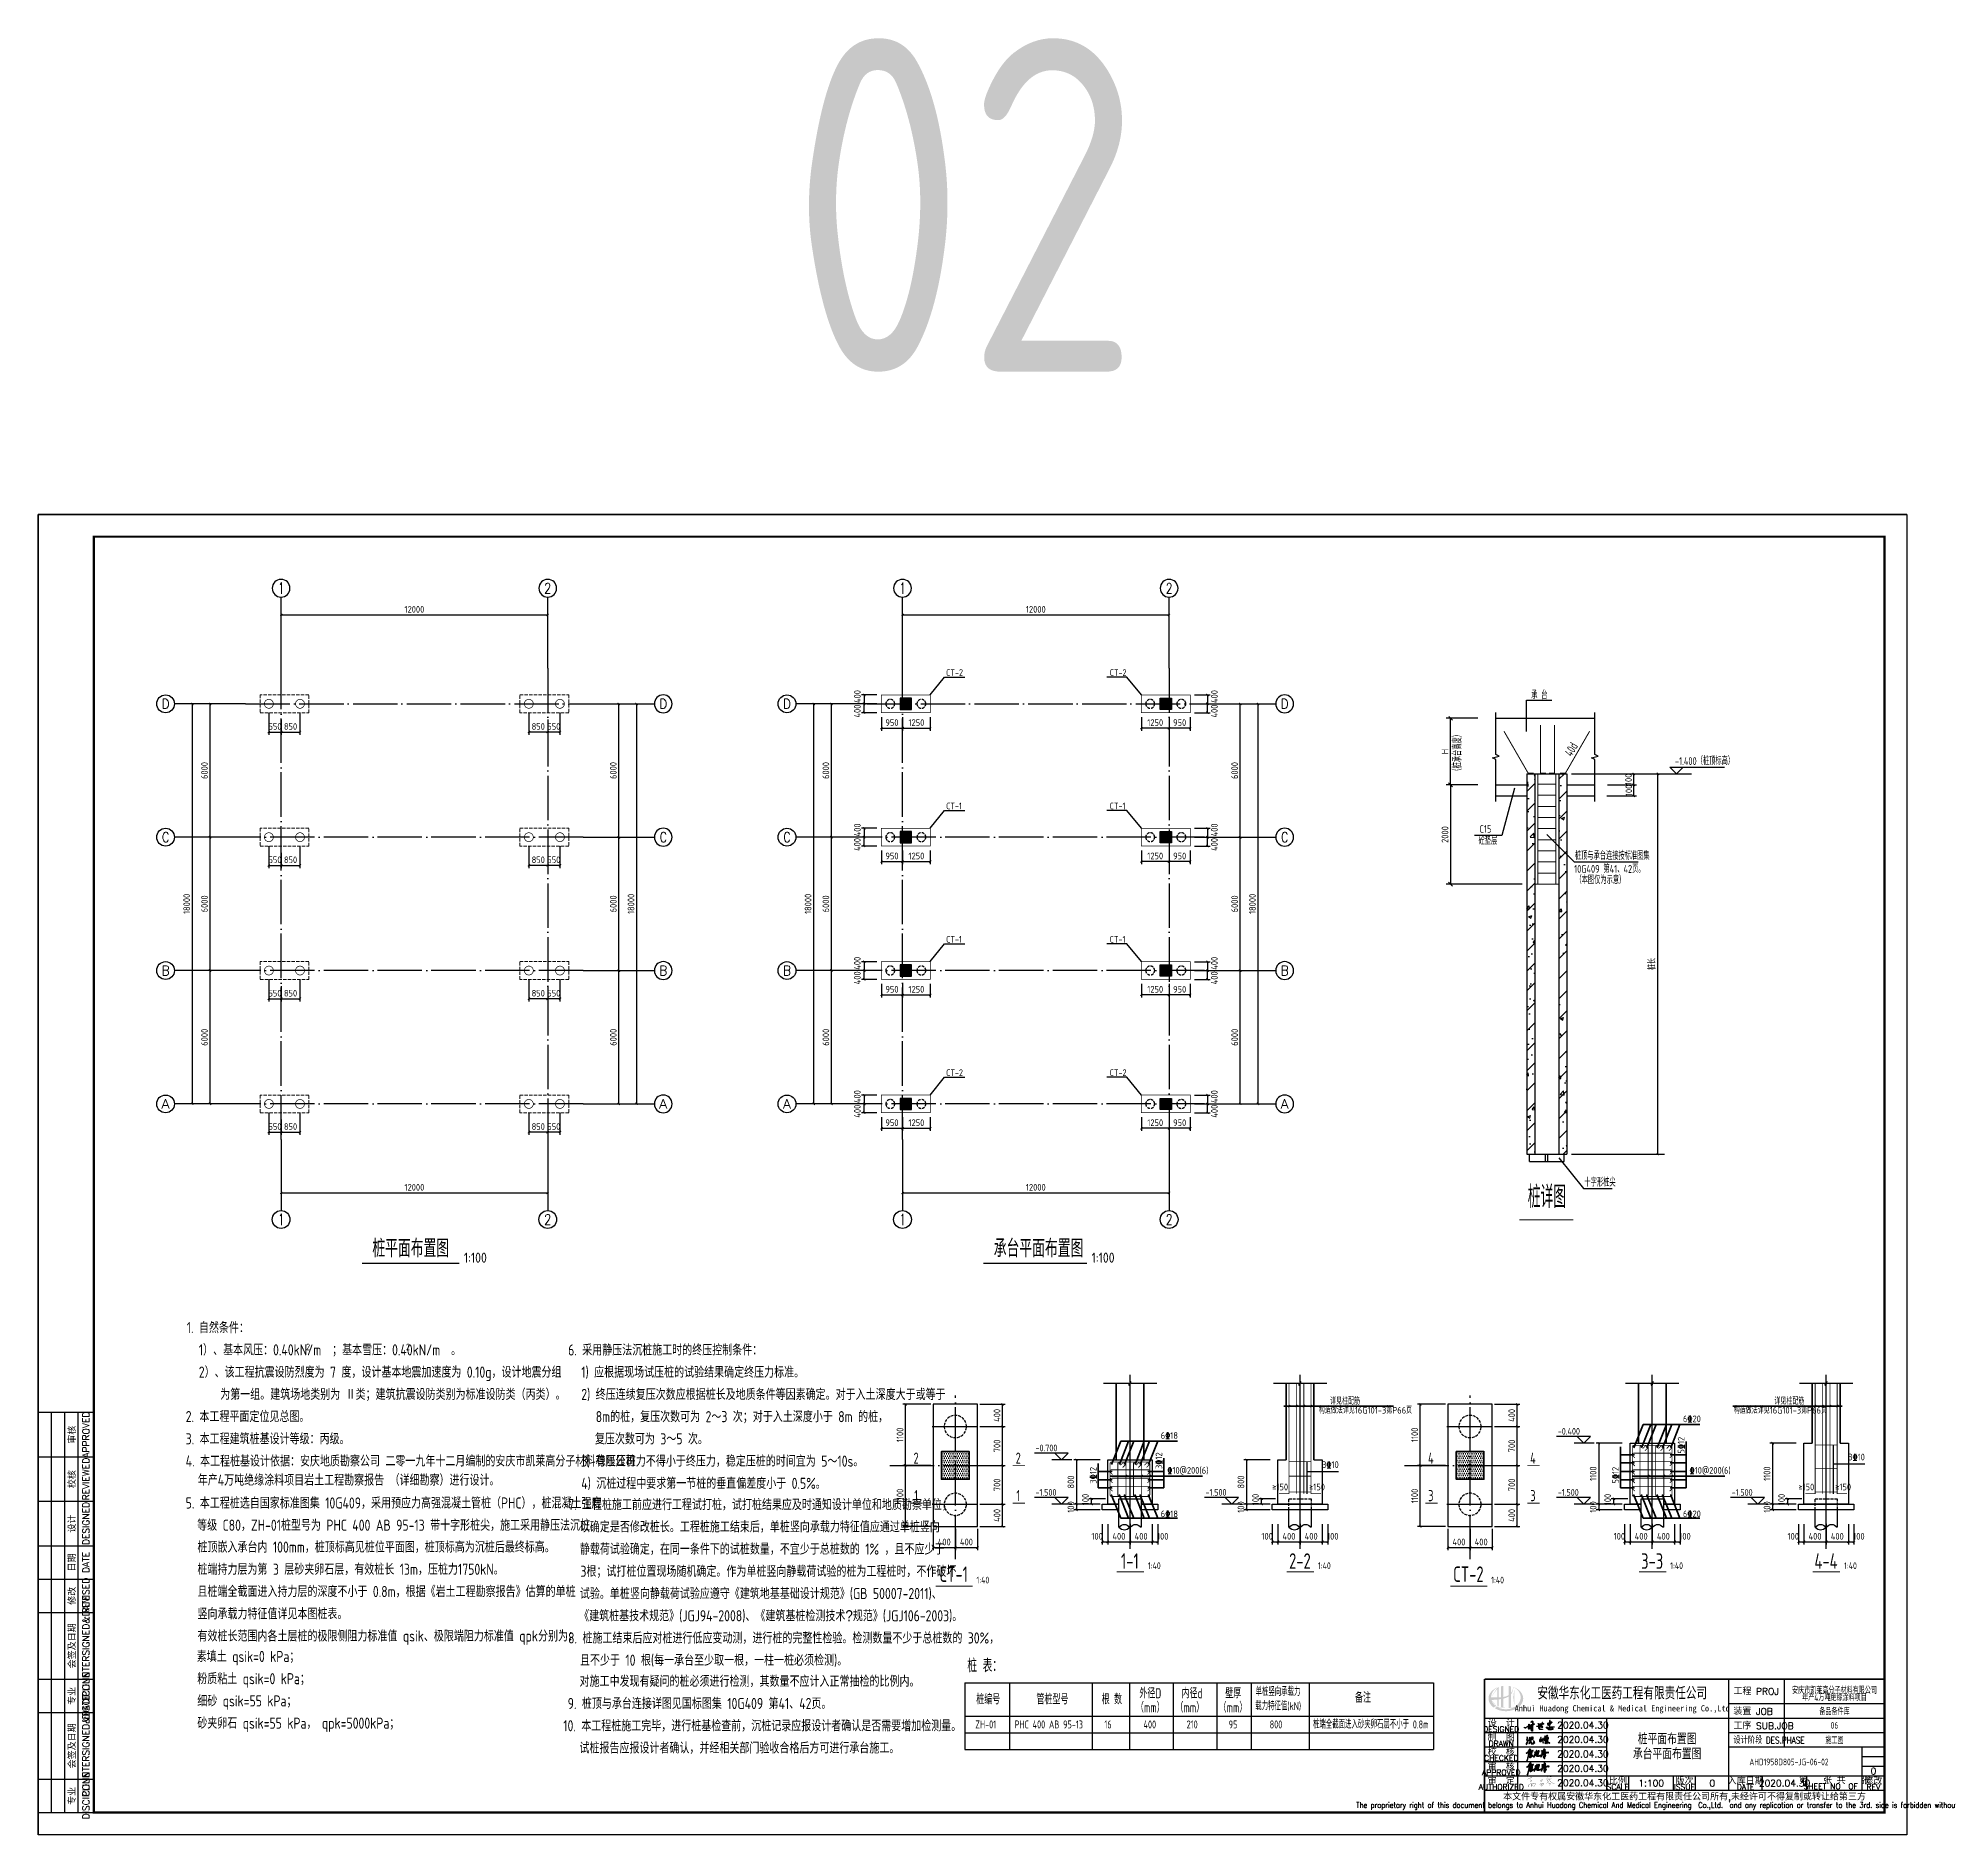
# Model space of a CAD drawing. Header units: millimetres. Extents: x 865974 to 875117, y 41124 to 44891.
# Drawn here: x 866888 to 867748, y 41124 to 41932 of the extents above; entities that cross this region are included whole.
import ezdxf
from ezdxf.enums import TextEntityAlignment as Align

# ---------------------------------------------------------------- set-up
doc = ezdxf.new("R2010")
doc.units = ezdxf.units.MM
doc.header["$LTSCALE"] = 1000
doc.header["$MEASUREMENT"] = 0
for name, pattern in [('3', [500, 300, -200]), ('8', [0]), ('ACAD_ISO02W100', [15, 12, -3]), ('DASH', [0.35, 0.25, -0.1]), ('DOTE', [2.42, 2, -0.2, 0.02, -0.2])]:
    doc.linetypes.add(name, pattern=pattern)
for name, color, linetype in [('1507', 6, 'Continuous'), ('AXIS', 3, 'Continuous'), ('AXIS_TEXT', 7, 'Continuous'), ('DIM', 7, 'Continuous'), ('DOTE', 1, 'DOTE'), ('HATCH', 8, 'Continuous'), ('NUM', 7, 'Continuous'), ('PUB_TEXT', 7, 'Continuous'), ('TEXT', 4, 'Continuous'), ('THIN', 7, 'Continuous'), ('TQ_LIN', 3, 'Continuous'), ('垫层', 8, 'Continuous'), ('承台轮廓', 7, 'Continuous'), ('文字', 7, 'Continuous'), ('柱', 2, 'Continuous'), ('标准层', 7, 'Continuous'), ('标注', 7, 'Continuous'), ('桩', 6, 'Continuous'), ('梁__虚线', 4, '3'), ('梁标注', 7, 'Continuous'), ('梁集中标注', 2, 'Continuous')]:
    doc.layers.add(name, color=color, linetype=linetype)
for name, color, linetype, lineweight in [('基础钢筋', 1, 'Continuous', 50), ('承台基础', 23, 'Continuous', 18), ('砼柱', 2, 'Continuous', 35)]:
    doc.layers.add(name, color=color, linetype=linetype, lineweight=lineweight)
doc.styles.add('_TCH_AXIS', font='COMPLEX', dxfattribs={"bigfont": 'GBCBIG'})
doc.styles.add('COMPLEX', font='COMPLEX')
doc.styles.add('ECEC_TK', font='txt_l.shx', dxfattribs={"bigfont": 'hztxt_l.shx'})
doc.styles.add('ECEC_TQ', font='txt_l.shx', dxfattribs={"bigfont": 'hztxt_l.shx'})
doc.styles.add('ECEC_TQ_S', font='')
doc.styles.add('GBHZ', font='gbenor.shx', dxfattribs={"width": 0.9, "bigfont": 'gbcbig.shx'})
doc.styles.get("Standard").update_dxf_attribs({"font": 'gbenor.shx', "bigfont": 'gbcbig.shx'})
doc.styles.add('TS', font='tssdeng.shx', dxfattribs={"width": 0.8, "height": 2.5, "bigfont": 'tssdchn.shx'})
doc.styles.add('TSSD_REIN', font='tssdeng.shx', dxfattribs={"width": 0.7, "bigfont": 'tssdchn.shx'})
doc.styles.get('ECEC_TQ_S').set_extended_font_data('SimSun')
doc.dimstyles.new('Y', dxfattribs={"dimscale": 0, "dimtxt": 3, "dimasz": 0.01, "dimexe": 1.2, "dimexo": 1, "dimgap": 1, "dimtad": 1, "dimdec": 0, "dimlfac": 100, "dimzin": 0, "dimdsep": 46, "dimtxsty": 'GBHZ', "dimblk1": 'DX', "dimblk2": 'DX', "dimsah": 1, "dimcen": 0.09, "dimdle": 1, "dimadec": 0, "dimazin": 0, "dimtfac": 1, "dimtdec": 0, "dimtix": 1, "dimtmove": 2, "dimatfit": 3, "dimldrblk": 'DX', "dimfxl": 0, "dimtolj": 1, "dimtzin": 0, "dimarcsym": 0})
doc.dimstyles.new('Y100', dxfattribs={"dimscale": 0, "dimtxt": 3, "dimasz": 0.01, "dimexe": 1.2, "dimexo": 2, "dimgap": 1, "dimtad": 1, "dimdec": 0, "dimlfac": 100, "dimzin": 0, "dimdsep": 46, "dimtxsty": 'GBHZ', "dimblk": 'DX', "dimcen": 0.09, "dimdle": 1, "dimclrd": 7, "dimclre": 7, "dimclrt": 7, "dimadec": 0, "dimazin": 0, "dimtfac": 1, "dimtdec": 0, "dimtix": 1, "dimtmove": 2, "dimatfit": 3, "dimldrblk": 'DX', "dimfxl": 0, "dimtolj": 1, "dimtzin": 0, "dimarcsym": 0})
doc.dimstyles.new('Y40', dxfattribs={"dimscale": 0, "dimtxt": 3, "dimasz": 0.01, "dimexe": 1.2, "dimexo": 1, "dimgap": 1, "dimtad": 1, "dimdec": 0, "dimlfac": 40, "dimzin": 0, "dimdsep": 46, "dimtxsty": 'GBHZ', "dimblk1": 'DX', "dimblk2": 'DX', "dimsah": 1, "dimcen": 0.09, "dimdle": 1, "dimadec": 0, "dimazin": 0, "dimtfac": 1, "dimtdec": 0, "dimtix": 1, "dimtmove": 2, "dimatfit": 3, "dimldrblk": 'DX', "dimfxl": 0, "dimtolj": 1, "dimtzin": 0, "dimarcsym": 0})

msp = doc.modelspace()

# ---------------------------------------------------------------- texts
at = {"color": 0, "style": 'GBHZ', "width": 0.8}
msp.add_text('40d', height=4, rotation=60, dxfattribs=at).set_placement((867578.141, 41608.362))
for s, height, style, width, p in [('-1.400（桩顶标高）', 3.5, 'GBHZ', 0.8, (867624.58, 41604.874)), ('C15', 3.5, 'GBHZ', 0.8, (867536.678, 41574.344)), ('砼垫层', 3.5, 'GBHZ', 0.8, (867536.219, 41569.036)), ('桩顶与承台连接按标准图集', 3.5, 'GBHZ', 0.8, (867579.554, 41562.241)), ('10G409 第41、42页。', 3.5, 'GBHZ', 0.8, (867579.222, 41556.34)), ('（本图仅为示意）', 3.5, 'GBHZ', 0.8, (867579.83, 41551.34)), ('十字形桩尖', 3.5, 'GBHZ', 0.8, (867583.878, 41415.284)), ('2', 2.917, 'GBHZ', 0.9, (867008.442, 41341.597, 199.999)), ('2', 2.917, 'GBHZ', 0.9, (867053.439, 41341.597, 199.999)), ('设计阶段 DES.PHASE', 3, 'ECEC_TQ', 0.8, (867650.912, 41164.604))]:
    msp.add_text(s, height=height, dxfattribs=dict(style=style, width=width)).set_placement(p)
at = {"ltscale": 2, "style": 'GBHZ'}
for p in [(867079.493, 41380.948), (867362.029, 41380.948)]:
    msp.add_text('1:100', height=4.5, rotation=0.204441, dxfattribs=at).set_placement(p)
at = {"style": 'ECEC_TK'}
for s, p in [('APPROVED', (866909.412, 41303.604)), ('审核', (866902.912, 41303.604)), ('REVIEWED', (866909.412, 41283.604)), ('校核', (866902.912, 41283.604)), ('DESIGNED', (866909.412, 41263.604)), ('设计', (866902.912, 41263.604)), ('日期', (866902.912, 41246.104)), ('DATE', (866909.412, 41246.104)), ('REVISED', (866909.412, 41231.104)), ('修改', (866902.912, 41231.104)), ('COUNTERSIGNED&DATE', (866909.412, 41208.604)), ('会签及日期', (866902.912, 41208.604)), ('DISCIPLINE', (866909.412, 41186.104)), ('专业', (866902.912, 41186.104)), ('COUNTERSIGNED&DATE', (866909.412, 41163.604)), ('会签及日期', (866902.912, 41163.604)), ('专业', (866902.912, 41141.104)), ('DISCIPLINE', (866909.412, 41141.104))]:
    msp.add_text(s, height=3, rotation=90, dxfattribs=at).set_placement(p, align=Align.MIDDLE)
at = {"color": 7, "style": 'GBHZ'}
for s, p in [('-0.700', (867336.788, 41296.122)), ('-0.400', (867571.865, 41303.622)), ('-1.500', (867336.788, 41276.122)), ('-1.500', (867413.324, 41276.122)), ('-1.500', (867571.865, 41276.122)), ('-1.500', (867650.127, 41276.122))]:
    msp.add_text(s, height=3, dxfattribs=at).set_placement(p)
for s, height, style, width, p in [('安徽华东化工医药工程有限责任公司', 5, 'ECEC_TQ_S', 0.7, (867600.861, 41187.604)), ('Anhui Huadong Chemical & Medical Engineering Co.,Ltd', 2.8, 'ECEC_TQ_S', 0.85, (867600.861, 41180.104)), ('The proprietary right of this document belongs to Anhui Huadong Chemical And Medical Engineering  Co.,Ltd.  and any replication or transfer to the 3rd. side is forbidden without its permission. ', 2.5, 'ECEC_TQ', 0.72, (867628.912, 41136.604))]:
    msp.add_text(s, height=height, dxfattribs=dict(style=style, width=width)).set_placement(p, align=Align.MIDDLE)
at = {"style": 'ECEC_TQ'}
for s, p in [('工程 PROJ', (867650.912, 41186.604)), ('装置 JOB', (867650.912, 41177.604)), ('工序 SUB.JOB', (867650.912, 41171.104))]:
    msp.add_text(s, height=3, dxfattribs=at).set_placement(p)
for s, height, p in [('DESIGNED', 2.5, (867546.412, 41171.104)), ('制  图', 3, (867546.412, 41167.604)), ('设  计', 3, (867546.412, 41174.104)), ('DRAWN', 2.5, (867546.412, 41164.604)), ('校  核', 3, (867546.412, 41161.104)), ('APPROVED', 2.5, (867546.412, 41151.604)), ('CHECKED', 2.5, (867546.412, 41158.104)), ('审  核', 3, (867546.412, 41154.604)), ('AUTHORIZED', 2.5, (867546.412, 41145.104)), ('审  定', 3, (867546.412, 41148.104)), ('SCALE', 2.5, (867598.912, 41145.104)), ('比例', 3, (867598.912, 41148.104)), ('ISSUE', 2.5, (867628.912, 41145.104)), ('版次', 3, (867628.912, 41148.104)), ('入库日期', 3, (867656.412, 41148.104)), ('DATE', 2.5, (867656.412, 41145.104)), ('第   张 共   张', 3, (867696.412, 41148.354)), ('SHEET NO  OF  ', 2.5, (867696.412, 41145.354)), ('修改', 3, (867713.912, 41148.104)), ('REV', 2.5, (867713.912, 41145.104)), ('本文件专有权属安徽华东化工医药工程有限责任公司所有,未经许可不得复制或转让给第三方', 3, (867628.912, 41140.604))]:
    msp.add_text(s, height=height, dxfattribs=at).set_placement(p, align=Align.MIDDLE)
for tag, text, p in [('2020.04.30', ' ', (867583.156, 41172.932)), ('2020.04.30', ' ', (867583.156, 41166.432)), ('2020.04.30', ' ', (867583.156, 41159.932)), ('2020.04.30', ' ', (867583.156, 41153.432)), ('0', '0', (867713.912, 41152.271)), ('2020.04.30', ' ', (867583.156, 41146.932)), ('1:100', '1:100', (867613.912, 41146.854)), ('0', '0', (867641.412, 41146.854)), ('2020.04.30', ' ', (867673.912, 41146.854))]:
    msp.add_attdef(tag, text=text, height=3, dxfattribs=at).set_placement(p, align=Align.MIDDLE)
at = {"layer": 'AXIS', "style": 'TSSD_REIN', "width": 0.7}
for s, p in [('安庆市凯莱高分子材料有限公司', (867696.412, 41188.88)), ('年产4万吨绝缘涂料项目', (867696.412, 41185.65)), ('备品备件库', (867696.412, 41179.354)), ('06', (867696.412, 41172.854)), ('施工图', (867696.412, 41166.354)), ('AHD1958D805-JG-06-02', (867675.924, 41156.373))]:
    msp.add_text(s, height=3, dxfattribs=at).set_placement(p, align=Align.MIDDLE)
at = {"layer": 'DIM', "linetype": 'ByBlock'}
for p in [(867296.57, 41644.943), (867370.195, 41644.943), (867296.57, 41464.943), (867370.195, 41464.943)]:
    msp.add_text('CT-2', height=3, dxfattribs=at).set_placement(p)
at = {"layer": 'dim', "style": 'GBHZ', "width": 0.8}
msp.add_text('（桩承台高度）', height=3.5, rotation=90, dxfattribs=at).set_placement((867528.49, 41600.522))
at = {"layer": 'dim', "linetype": 'ByBlock'}
for p in [(867296.57, 41584.943), (867370.195, 41584.943), (867296.57, 41524.943), (867370.195, 41524.943)]:
    msp.add_text('CT-1', height=3, dxfattribs=at).set_placement(p)
at = {"layer": 'NUM', "style": 'GBHZ', "width": 0.8}
msp.add_text('桩详图', height=10, dxfattribs=at).set_placement((867558.336, 41402.566, -239.998), align=Align.BOTTOM_LEFT)
at = {"layer": 'NUM', "style": 'GBHZ'}
for s, p in [('桩平面布置图', (867038.298, 41383.416)), ('承台平面布置图', (867317.987, 41383.416))]:
    msp.add_text(s, height=8, dxfattribs=at).set_placement(p)
at = {"layer": 'PUB_TEXT', "style": 'TS', "width": 0.8}
for s, p in [('桩平面布置图', (867621.077, 41167.01)), ('承台平面布置图', (867621.077, 41160.317))]:
    msp.add_text(s, height=5, dxfattribs=at).set_placement(p, align=Align.MIDDLE)
at = {"layer": 'TEXT', "style": 'GBHZ', "width": 0.9}
for s, p in [('1. 自然条件：', (866954.764, 41349.237)), ('1）、基本风压：0.40kN/m  ；基本雪压：0.40kN/m  。', (866960.19, 41339.237)), ('6. 采用静压法沉桩施工时的终压控制条件：', (867126.417, 41339.197)), ('2）、该工程抗震设防烈度为 7 度，设计基本地震加速度为 0.10g，设计地震分组', (866960.19, 41329.237)), ('1) 应根据现场试压桩的试验结果确定终压力标准。', (867132.332, 41329.197)), ('为第一组。建筑场地类别为 Ⅱ类；建筑抗震设防类别为标准设防类（丙类）。', (866969.833, 41319.237)), ('2) 终压连续复压次数应根据桩长及地质条件等因素确定。对于入土深度大于或等于 ', (867132.332, 41319.197)), ('8m的桩，复压次数可为 2～3 次；对于入土深度小于 8m 的桩，', (867138.84, 41309.197)), ('3. 本工程建筑桩基设计等级：丙级。', (866954.281, 41299.237)), ('复压次数可为 3～5 次。', (867138.481, 41299.197)), ('3) 稳压压桩力不得小于终压力，稳定压桩的时间宜为 5～10s。', (867132.332, 41289.197)), ('4) 沉桩过程中要求第一节桩的垂直偏差度小于 0.5%%%。', (867132.332, 41279.197)), ('5. 本工程桩选自国家标准图集 10G409，采用预应力高强混凝土管桩（PHC），桩混凝土强度', (866954.274, 41270.358)), ('7. 工程桩施工前应进行工程试打桩，试打桩结果应及时通知设计单位和地质勘察单位，', (867126.397, 41269.621)), ('等级 C80，ZH-01桩型号为 PHC 400 AB 95-13 带十字形桩尖，施工采用静压法沉桩。', (866959.451, 41260.358)), ('以确定是否修改桩长。工程桩施工结束后，单桩竖向承载力特征值应通过单桩竖向', (867131.711, 41259.621)), ('桩顶嵌入承台内 100mm，桩顶标高见桩位平面图，桩顶标高为沉桩后最终标高。', (866959.591, 41250.529)), ('静载荷试验确定，在同一条件下的试桩数量，不宜少于总桩数的 1%%% ，且不应少于', (867131.711, 41249.621)), ('桩端持力层为第 3 层砂夹卵石层，有效桩长 13m，压桩力1750kN。', (866959.591, 41240.529)), ('3根；试打桩位置现场随机确定。作为单桩竖向静载荷试验的桩为工程桩时，不作破坏', (867131.963, 41239.621)), ('且桩端全截面进入持力层的深度不小于 0.8m，根据《岩土工程勘察报告》估算的单桩', (866959.591, 41230.529)), ('试验。单桩竖向静载荷试验应遵守《建筑地基基础设计规范》(GB 50007-2011)、', (867131.705, 41229.621)), ('竖向承载力特征值详见本图桩表。', (866959.591, 41220.529)), ('《建筑桩基技术规范》(JGJ94-2008)、《建筑基桩检测技术\x91规范》(JGJ106-2003)。', (867131.374, 41219.621)), ('有效桩长范围内各土层桩的极限侧阻力标准值 qsik、极限端阻力标准值 qpk分别为：', (866959.591, 41210.529)), ('8. 桩施工结束后应对桩进行低应变动测，进行桩的完整性检验。检测数量不少于总桩数的 30%%%，', (867126.397, 41209.621)), ('素填土 qsik=0 kPa； ', (866959.256, 41201.312)), ('且不少于 10 根(每一承台至少取一根，一柱一桩必须检测)。', (867131.748, 41199.621)), ('粉质粘土 qsik=0 kPa； ', (866959.51, 41191.312)), ('对施工中发现有疑问的桩必须进行检测，其数量不应计入正常抽检的比例内。', (867131.571, 41190.153)), ('细砂 qsik=55 kPa； ', (866959.51, 41181.312)), ('9. 桩顶与承台连接详图见国标图集 10G409 第41、42页。', (867126.22, 41180.153)), ('砂夹卵石 qsik=55 kPa， qpk=5000kPa；', (866959.51, 41171.312)), ('10. 本工程桩施工完毕，进行桩基检查前，沉桩记录应报设计者确认是否需要增加检测量。', (867124.234, 41170.153)), ('试桩报告应报设计者确认，并经相关部门验收合格后方可进行承台施工。', (867131.505, 41160.153))]:
    msp.add_text(s, height=5, dxfattribs=at).set_placement(p)
at = {"layer": 'TEXT', "color": 6, "style": 'GBHZ', "width": 0.9}
msp.add_text('2. 本工程平面定位见总图。', height=5, dxfattribs=at).set_placement((866954.292, 41309.237))
at = {"layer": 'TEXT', "color": 2, "style": 'GBHZ', "width": 0.9}
for s, p in [('4. 本工程桩基设计依据：安庆地质勘察公司 二零一九年十二月编制的安庆市凯莱高分子材料有限公司', (866954.274, 41289.237)), ('年产4万吨绝缘涂料项目岩土工程勘察报告 （详细勘察）进行设计。', (866959.712, 41280.664))]:
    msp.add_text(s, height=5, dxfattribs=at).set_placement(p)
at = {"layer": 'TQ_LIN', "color": 0, "style": 'GBHZ', "width": 0.8}
for s, height, p in [('桩 表：', 6, (867306.091, 41196.718)), ('桩编号', 4.5, (867310.095, 41182.304)), ('管桩型号', 4.5, (867337.191, 41182.304)), ('根 数', 4.5, (867366.576, 41182.304)), ('外径D', 4.5, (867383.535, 41185.017)), ('内径d', 4.5, (867402.499, 41185.017)), ('壁厚', 4.5, (867422.177, 41185.017)), ('单桩竖向承载力', 3.6, (867435.85, 41186.105)), ('备注', 4.5, (867480.584, 41183.08)), ('（mm）', 4.5, (867381.978, 41178.637)), ('（mm）', 4.5, (867399.748, 41178.637)), ('（mm）', 4.5, (867419.165, 41178.637)), ('载力特征值(kN)', 3.6, (867435.717, 41179.69))]:
    msp.add_text(s, height=height, dxfattribs=at).set_placement(p)
at = {"layer": 'TQ_LIN', "color": 6, "style": 'GBHZ', "width": 0.8}
for s, p in [('ZH-01', (867309.678, 41171.421)), ('PHC 400 AB 95-13', (867327.376, 41171.421)), ('16', (867367.766, 41171.421)), ('400', (867385.415, 41171.421)), ('210', (867404.804, 41171.421)), ('95', (867423.731, 41171.421)), ('800', (867442.197, 41171.421)), ('桩端全截面进入砂夹卵石层不小于 0.8m', (867461.716, 41171.421))]:
    msp.add_text(s, height=3.6, dxfattribs=at).set_placement(p)
at = {"layer": '文字', "color": 0, "style": 'GBHZ', "width": 0.8}
for s, height, p in [('2', 5, (867283.054, 41293.022)), ('2', 5, (867329.002, 41293.022)), ('4', 5, (867514.725, 41293.022)), ('4', 5, (867560.673, 41293.022)), ('1', 5, (867283.054, 41276.159)), ('1', 5, (867329.002, 41276.159)), ('3', 5, (867514.725, 41276.159)), ('3', 5, (867560.673, 41276.159)), ('1-1', 7, (867379.25, 41246.736)), ('2-2', 7, (867455.785, 41246.736)), ('3-3', 7, (867614.326, 41246.736)), ('4-4', 7, (867692.588, 41246.736)), ('CT-1', 7, (867299.956, 41240.843)), ('1:40', 3, (867313.098, 41238.178)), ('1:40', 3, (867390.263, 41244.641)), ('1:40', 3, (867466.798, 41244.641)), ('CT-2', 7, (867531.626, 41240.843)), ('1:40', 3, (867544.768, 41238.178)), ('1:40', 3, (867625.339, 41244.641)), ('1:40', 3, (867703.601, 41244.641))]:
    msp.add_text(s, height=height, dxfattribs=at).set_placement(p, align=Align.MIDDLE)
at = {"layer": '标准层', "style": 'GBHZ', "width": 0.8}
msp.add_text('承 台', height=3.5, dxfattribs=at).set_placement((867559.893, 41634.48))
at = {"layer": '梁标注', "linetype": 'Continuous', "style": 'GBHZ', "width": 0.9}
for s, p in [('构造做法详见16G101-3第P66页', (867464.294, 41313.087)), ('详见柱配筋', (867469.353, 41317.156)), ('构造做法详见16G101-3第P66页', (867651.039, 41313.087)), ('详见柱配筋', (867669.336, 41317.156)), ('6%%13220', (867628.203, 41309.209)), ('6%%13218', (867393.127, 41301.709)), ('%%13210@200(6)', (867396.083, 41286.03)), ('%%13210@200(6)', (867631.16, 41286.03)), ('6%%13218', (867393.127, 41266.474)), ('6%%13220', (867628.203, 41266.474))]:
    msp.add_text(s, height=3, dxfattribs=at).set_placement(p)
for s, p in [('5%%13212', (867628.884, 41295.068)), ('3%%13212', (867393.808, 41288.134)), ('3%%13212', (867364.252, 41281.562)), ('5%%13212', (867599.329, 41281.562))]:
    msp.add_text(s, height=3, rotation=90, dxfattribs=at).set_placement(p)
for s, p in [('3%%13210', (867473.282, 41287.685)), ('3%%13210', (867710.085, 41291.109)), ('≥150', (867450.487, 41277.657)), ('≥150', (867467.066, 41277.657)), ('≥150', (867687.29, 41277.657)), ('≥150', (867703.869, 41277.657))]:
    msp.add_text(s, height=3, dxfattribs=at).set_placement(p, align=Align.BOTTOM_RIGHT)
at = {"layer": '梁集中标注', "style": 'GBHZ', "width": 0.9}
msp.add_text('02', height=150, dxfattribs=at).set_placement((867226.597, 41781.806))

# ---------------------------------------------------------------- blocks, each defined once
blk = doc.blocks.new('A$C744C32FA')
at = {"const_width": 30}
for points in [[(-2326, 582), (-2064, 692), (-1816, 796), (-1490, 848), (-1270, 844)], [(-1936, 1093), (-1737, 1077), (-1648, 1041), (-1810, 905)], [(-1731, 663), (-1881, 583), (-1870, 98)], [(-1827, 396), (-1624, 407), (-1683, 178), (-1785, 172)], [(-164, 18), (-164, 609), (181, 609), (259, 574), (264, 359)], [(-164, 314), (-7, 353), (104, 403)], [(-134, 116), (-29, 188), (93, 237), (170, 221), (209, 331), (264, 359)], [(942, 898), (1107, 926), (1169, 977), (1294, 1000)], [(948, 580), (1073, 676), (1203, 739), (1357, 744), (1391, 773)], [(1507, 561), (1490, 391), (1400, 274), (1309, 157), (1214, 34), (1126, -80), (1076, -119)], [(1096, 313), (1232, 433), (1357, 563), (1402, 586)], [(1192, 881), (1164, 478), (1155, 349)], [(1369, -2), (1421, -24), (1477, -51)], [(1510, 451), (1603, 321), (1697, 211), (1854, 88), (1967, -1), (2044, -62), (2137, -96), (2323, -163), (2364, -162), (2404, -149), (2384, -156)], [(1530, 654), (1647, 720), (1785, 749), (1891, 785), (2007, 796)], [(1541, 978), (1734, 989), (1818, 1000), (1872, 989)], [(1603, 465), (1698, 528), (1794, 557), (1966, 568), (2003, 590)], [(1706, 987), (1698, 528)], [(-2108, -913), (-2158, -364), (-1863, -238), (-1491, -154), (-1069, -179), (-858, -255), (-909, -331), (-1198, -765)], [(-1677, -676), (-1677, -347)], [(-1677, -415), (-1452, -396), (-1441, -504), (-1677, -676)], [(-238, -177), (-238, -696)], [(-193, -327), (-59, -250), (154, -178), (450, -162), (558, -210), (534, -366), (450, -489), (346, -609)], [(-47, -485), (45, -414), (178, -350), (322, -338)], [(-3, -681), (142, -597), (326, -529), (398, -549)], [(1332, -239), (1431, -185), (1526, -163), (1671, -155), (1722, -174), (1703, -260), (1445, -564)]]:
    blk.add_lwpolyline(points, dxfattribs=at)
blk = doc.blocks.new('ZYC')
h = blk.add_hatch()
h.set_pattern_fill('ANSI31', color=256, scale=0.01, style=0)
h.paths.add_polyline_path([(0.191716, 0.193383), (0.190548, 0.202253), (0.193921, 0.209), (0.201718, 0.213388), (0.217472, 0.22272), (0.225169, 0.22774), (0.240061, 0.238394), (0.258667, 0.248519), (0.268004, 0.25352), (0.28674, 0.263401), (0.294628, 0.264902), (0.298717, 0.265243), (0.306745, 0.265068), (0.308789, 0.264548), (0.309735, 0.261709), (0.308412, 0.260067), (0.297475, 0.244701), (0.290436, 0.237662), (0.27507, 0.226725), (0.252355, 0.212968), (0.241647, 0.204333), (0.223391, 0.185047), (0.223622, 0.181464), (0.224421, 0.179466), (0.226725, 0.176712), (0.25062, 0.191577), (0.262092, 0.200013), (0.283406, 0.218389), (0.297409, 0.232393), (0.304411, 0.239395), (0.318415, 0.253398), (0.320906, 0.2583), (0.321641, 0.261237), (0.321749, 0.266735), (0.319516, 0.270611), (0.318508, 0.272625), (0.316748, 0.276738), (0.301969, 0.277631), (0.294072, 0.276555), (0.280072, 0.271736), (0.264068, 0.263734), (0.256066, 0.259733), (0.240061, 0.251731), (0.233868, 0.248283), (0.230965, 0.245742), (0.226725, 0.240061), (0.214987, 0.236586), (0.209117, 0.233284), (0.200051, 0.225058), (0.192716, 0.217722), (0.189048, 0.214055), (0.181713, 0.20672), (0.175712, 0.20672), (0.172711, 0.20672), (0.166709, 0.20672), (0.172241, 0.193666), (0.177845, 0.187261), (0.190049, 0.180046), (0.195383, 0.177379), (0.198051, 0.176045), (0.203385, 0.173378), (0.207386, 0.173378), (0.209387, 0.173378), (0.213388, 0.173378), (0.213388, 0.177379), (0.213388, 0.179379), (0.213388, 0.18338), (0.203895, 0.184399), (0.19865, 0.18682)], flags=17)
h.paths.add_polyline_path([(0.260067, 0.325083), (0.264264, 0.330433), (0.265218, 0.335201), (0.263401, 0.341754), (0.273403, 0.351757), (0.278405, 0.356758), (0.288407, 0.366761), (0.291736, 0.3701), (0.290871, 0.376157), (0.28674, 0.37843), (0.278712, 0.378605), (0.274623, 0.378265), (0.266735, 0.376763), (0.252423, 0.368751), (0.245056, 0.365067), (0.230059, 0.358425), (0.229248, 0.364334), (0.231514, 0.368865), (0.236727, 0.371762), (0.24131, 0.378456), (0.242225, 0.383948), (0.240061, 0.391767), (0.237394, 0.394434), (0.23606, 0.395768), (0.233393, 0.398435), (0.230812, 0.400649), (0.226589, 0.399804), (0.225058, 0.396768), (0.223796, 0.391416), (0.22476, 0.38756), (0.228392, 0.383431), (0.228282, 0.380033), (0.227931, 0.378275), (0.226725, 0.375096), (0.210128, 0.354559), (0.200583, 0.345014), (0.180046, 0.328417), (0.176798, 0.323736), (0.172234, 0.322025), (0.166709, 0.323416), (0.178469, 0.342442), (0.183551, 0.352606), (0.191716, 0.373429), (0.201873, 0.398707), (0.206875, 0.411378), (0.216722, 0.436778), (0.22205, 0.441004), (0.226849, 0.441964), (0.233393, 0.440113), (0.248453, 0.432139), (0.25582, 0.427786), (0.270069, 0.41844), (0.272101, 0.414456), (0.275664, 0.412674), (0.280072, 0.413439), (0.283545, 0.409176), (0.284465, 0.405498), (0.283406, 0.400102), (0.280739, 0.400102), (0.279405, 0.400102), (0.276738, 0.400102), (0.276738, 0.396101), (0.276738, 0.394101), (0.276738, 0.3901), (0.28136, 0.388617), (0.285266, 0.389733), (0.288407, 0.393434), (0.294513, 0.396574), (0.297302, 0.401595), (0.296743, 0.408438), (0.288829, 0.417849), (0.283914, 0.422062), (0.273403, 0.428443), (0.271371, 0.432428), (0.267808, 0.434209), (0.263401, 0.433444), (0.255242, 0.439075), (0.251443, 0.442528), (0.245063, 0.450115), (0.250169, 0.45385), (0.253741, 0.455041), (0.260067, 0.455117), (0.278071, 0.461118), (0.287073, 0.464119), (0.305078, 0.47012), (0.307079, 0.469454), (0.308079, 0.46912), (0.310079, 0.468453), (0.308047, 0.464468), (0.304484, 0.462687), (0.300077, 0.463452), (0.298029, 0.461617), (0.297467, 0.459366), (0.29841, 0.456784), (0.29992, 0.453737), (0.30418, 0.452885), (0.306745, 0.455117), (0.317554, 0.46467), (0.323777, 0.468819), (0.336753, 0.475122), (0.340537, 0.478163), (0.341693, 0.48221), (0.340087, 0.486791), (0.336555, 0.489096), (0.331527, 0.48742), (0.330085, 0.483457), (0.321138, 0.480474), (0.316169, 0.479764), (0.306745, 0.480123), (0.280007, 0.473028), (0.266668, 0.46936), (0.240061, 0.461785), (0.207415, 0.451644), (0.191305, 0.445603), (0.160041, 0.431777), (0.160041, 0.434445), (0.160041, 0.435778), (0.160041, 0.438446), (0.175951, 0.452059), (0.184342, 0.458436), (0.201718, 0.47012), (0.208786, 0.474159), (0.212013, 0.478769), (0.213388, 0.486791), (0.216455, 0.489686), (0.2192, 0.490602), (0.223391, 0.490125), (0.229399, 0.500791), (0.2324, 0.506125), (0.238394, 0.516799), (0.240292, 0.524601), (0.23989, 0.529424), (0.236727, 0.536804), (0.23122, 0.540793), (0.226675, 0.541702), (0.220056, 0.540138), (0.210721, 0.53547), (0.206053, 0.533136), (0.196717, 0.528469), (0.198138, 0.538459), (0.198805, 0.543461), (0.200051, 0.553475), (0.196461, 0.554633), (0.193383, 0.556809), (0.184756, 0.554008), (0.180368, 0.550816), (0.175045, 0.543472), (0.17106, 0.54144), (0.169278, 0.537877), (0.170044, 0.53347), (0.172586, 0.532424), (0.174961, 0.533017), (0.176712, 0.535137), (0.179281, 0.539518), (0.183438, 0.541299), (0.188382, 0.540138), (0.181593, 0.526145), (0.177529, 0.519371), (0.168376, 0.506796), (0.153706, 0.492126), (0.146371, 0.484791), (0.1317, 0.47012), (0.128502, 0.463222), (0.125929, 0.459914), (0.120031, 0.455117), (0.119718, 0.451241), (0.121465, 0.448329), (0.125032, 0.446781), (0.14237, 0.464119), (0.151039, 0.472788), (0.168376, 0.490125), (0.176855, 0.50538), (0.184361, 0.512491), (0.200051, 0.520133), (0.209619, 0.525556), (0.215731, 0.527084), (0.226725, 0.526802), (0.227399, 0.518581), (0.226187, 0.513733), (0.221723, 0.506796), (0.205052, 0.490125), (0.196717, 0.48179), (0.180046, 0.465119), (0.164681, 0.45382), (0.157012, 0.448152), (0.141703, 0.436778), (0.125543, 0.421827), (0.116221, 0.415266), (0.096691, 0.405104), (0.075353, 0.394434), (0.064683, 0.3891), (0.043344, 0.37843), (0.039561, 0.375389), (0.038404, 0.371342), (0.04001, 0.366761), (0.044025, 0.366183), (0.046402, 0.366579), (0.050013, 0.368428), (0.072366, 0.379063), (0.083391, 0.384742), (0.105027, 0.396768), (0.108068, 0.400552), (0.112115, 0.401708), (0.116697, 0.400102), (0.119301, 0.403486), (0.121159, 0.404972), (0.125032, 0.406771), (0.129622, 0.401536), (0.130984, 0.396997), (0.130033, 0.3901), (0.132416, 0.389778), (0.133821, 0.388841), (0.135035, 0.386766), (0.137361, 0.391613), (0.137763, 0.394832), (0.136702, 0.400102), (0.139084, 0.400424), (0.14049, 0.401361), (0.141703, 0.403437), (0.142311, 0.400158), (0.143727, 0.39827), (0.146704, 0.396768), (0.146704, 0.383431), (0.146704, 0.376763), (0.146704, 0.363426), (0.140696, 0.341072), (0.138346, 0.329655), (0.135035, 0.306745), (0.132367, 0.293408), (0.131034, 0.28674), (0.128366, 0.273403), (0.127033, 0.268069), (0.126366, 0.265401), (0.125032, 0.260067), (0.122365, 0.24673), (0.121031, 0.240061), (0.118364, 0.226725), (0.11356, 0.208243), (0.111552, 0.198873), (0.108361, 0.180046), (0.102725, 0.164542), (0.100682, 0.156368), (0.098359, 0.140036), (0.09169, 0.113362), (0.088356, 0.100026), (0.081688, 0.073352), (0.078954, 0.060999), (0.07691, 0.054867), (0.071685, 0.043344), (0.0677, 0.041312), (0.065919, 0.037749), (0.066684, 0.033342), (0.064309, 0.030053), (0.059994, 0.029334), (0.056681, 0.031675), (0.055039, 0.032998), (0.0522, 0.032051), (0.05168, 0.030008), (0.050619, 0.024737), (0.051021, 0.021518), (0.053347, 0.016671), (0.058015, 0.016671), (0.060349, 0.016671), (0.065017, 0.016671), (0.072748, 0.023017), (0.076093, 0.027477), (0.08002, 0.036676), (0.096852, 0.082021), (0.10329, 0.105741), (0.111695, 0.153373), (0.123489, 0.195437), (0.128188, 0.21692), (0.135035, 0.260067), (0.139151, 0.267954), (0.14028, 0.272845), (0.140036, 0.281739), (0.142036, 0.283739), (0.143037, 0.28474), (0.145037, 0.28674), (0.143542, 0.294629), (0.143202, 0.298717), (0.14337, 0.306745), (0.145753, 0.307067), (0.147158, 0.308004), (0.148371, 0.310079), (0.151852, 0.30332), (0.152939, 0.299332), (0.153373, 0.291741), (0.1596, 0.295381), (0.16241, 0.299597), (0.163375, 0.306745), (0.166043, 0.306745), (0.167376, 0.306745), (0.170044, 0.306745), (0.175842, 0.313591), (0.179298, 0.316701), (0.186714, 0.321749), (0.209947, 0.339025), (0.223075, 0.346279), (0.250064, 0.356758), (0.256309, 0.362147), (0.262023, 0.363575), (0.270069, 0.361759), (0.258066, 0.349756), (0.252065, 0.343755), (0.240061, 0.331752), (0.221278, 0.318573), (0.211941, 0.311904), (0.193383, 0.29841), (0.19135, 0.294425), (0.187788, 0.292643), (0.18338, 0.293408), (0.182047, 0.288074), (0.18138, 0.285406), (0.180046, 0.280072), (0.184714, 0.280072), (0.187048, 0.280072), (0.191716, 0.280072), (0.206195, 0.295761), (0.214909, 0.302731), (0.233393, 0.313414), (0.233393, 0.310079), (0.233393, 0.308412), (0.233393, 0.305078), (0.218728, 0.293893), (0.212196, 0.286272), (0.203385, 0.270069), (0.200631, 0.267765), (0.198634, 0.266966), (0.19505, 0.266735), (0.189666, 0.263481), (0.18728, 0.259664), (0.186714, 0.253398), (0.189781, 0.250503), (0.192527, 0.249588), (0.196717, 0.250064), (0.210088, 0.262029), (0.216756, 0.268031), (0.230059, 0.280072), (0.233393, 0.280072), (0.233393, 0.283406), (0.241741, 0.284611), (0.245996, 0.286029), (0.253398, 0.290074), (0.253398, 0.288741), (0.253398, 0.28674), (0.260067, 0.28674), (0.263401, 0.28674), (0.263401, 0.289407), (0.263401, 0.290741), (0.263401, 0.293408), (0.268765, 0.293057), (0.27265, 0.295276), (0.27507, 0.300077), (0.276013, 0.302659), (0.275451, 0.30491), (0.273403, 0.306745), (0.262225, 0.306789), (0.255894, 0.30481), (0.24673, 0.29841), (0.245088, 0.297087), (0.242248, 0.298033), (0.241729, 0.300077), (0.247981, 0.31079), (0.251728, 0.3159)])
h.paths.add_polyline_path([(0.172311, 0.351862), (0.151706, 0.320082), (0.148813, 0.335949), (0.149997, 0.345425), (0.156707, 0.360092), (0.156707, 0.372762), (0.156707, 0.379097), (0.156707, 0.391767), (0.151817, 0.400719), (0.150635, 0.406629), (0.151706, 0.416773), (0.165234, 0.42378), (0.172311, 0.426813), (0.186714, 0.431777), (0.191949, 0.436367), (0.196489, 0.437729), (0.203385, 0.436778), (0.200919, 0.423723), (0.198862, 0.417208), (0.193383, 0.405104), (0.180884, 0.369351)], flags=16)
h = blk.add_hatch()
h.set_pattern_fill('ANSI31', color=256, scale=0.01, style=0)
h.paths.add_polyline_path([(0.43011, 0.364093), (0.43011, 0.382765), (0.43011, 0.420108), (0.42674, 0.42542), (0.425073, 0.428087), (0.421775, 0.433444), (0.420561, 0.431369), (0.419156, 0.430432), (0.416773, 0.43011), (0.418678, 0.415427), (0.419679, 0.408091), (0.421775, 0.393434), (0.419006, 0.369579), (0.418668, 0.357391), (0.420108, 0.333419), (0.41744, 0.328084), (0.416107, 0.325417), (0.413439, 0.320082), (0.414054, 0.309347), (0.413343, 0.303662), (0.410105, 0.293408), (0.399991, 0.290918), (0.394373, 0.286237), (0.3901, 0.276738), (0.380676, 0.253935), (0.376645, 0.242177), (0.370095, 0.218389), (0.370095, 0.208387), (0.370095, 0.203385), (0.370095, 0.193383), (0.375842, 0.191199), (0.380817, 0.192305), (0.385099, 0.196717), (0.391767, 0.210054), (0.395101, 0.216722), (0.40177, 0.230059), (0.408931, 0.250792), (0.412599, 0.261129), (0.420108, 0.281739), (0.437767, 0.278859), (0.447218, 0.274133), (0.460118, 0.261734), (0.478724, 0.251609), (0.48806, 0.246608), (0.506796, 0.236727), (0.514554, 0.239101), (0.520234, 0.238155), (0.526802, 0.233393), (0.553475, 0.233393), (0.566812, 0.233393), (0.593485, 0.233393), (0.62211, 0.240615), (0.63627, 0.245335), (0.663503, 0.256732), (0.667504, 0.258733), (0.669505, 0.259733), (0.673506, 0.261734), (0.673506, 0.265068), (0.673506, 0.266735), (0.673506, 0.270069), (0.65194, 0.26343), (0.641248, 0.259755), (0.620159, 0.251731), (0.606822, 0.249064), (0.600154, 0.24773), (0.586817, 0.245063), (0.583483, 0.244396), (0.581816, 0.244062), (0.578481, 0.243396), (0.555142, 0.243396), (0.543472, 0.243396), (0.520133, 0.243396), (0.507672, 0.251585), (0.500819, 0.255011), (0.486791, 0.260067), (0.482384, 0.259302), (0.478821, 0.261083), (0.476789, 0.265068), (0.468212, 0.269419), (0.464099, 0.272162), (0.456784, 0.278405), (0.44933, 0.281676), (0.445738, 0.284191), (0.440113, 0.290074), (0.434588, 0.288683), (0.430024, 0.290394), (0.426776, 0.295076), (0.421963, 0.300651), (0.42138, 0.307062), (0.425109, 0.313414), (0.425389, 0.319104), (0.426579, 0.322279), (0.43011, 0.32675)])
h.paths.add_polyline_path([(0.403437, 0.278405), (0.406483, 0.276895), (0.407335, 0.272635), (0.405104, 0.270069), (0.400789, 0.261552), (0.399657, 0.256267), (0.400102, 0.24673), (0.39271, 0.233425), (0.389042, 0.226756), (0.381764, 0.213388), (0.381342, 0.220741), (0.38169, 0.224569), (0.383431, 0.231726), (0.387336, 0.251661), (0.391694, 0.261829)], flags=16)
h.paths.add_polyline_path([(0.588484, 0.380097), (0.597359, 0.395706), (0.599993, 0.405487), (0.600154, 0.423442), (0.602821, 0.427443), (0.604155, 0.429443), (0.606822, 0.433444), (0.609698, 0.450594), (0.610376, 0.459401), (0.610156, 0.476789), (0.598944, 0.481275), (0.592073, 0.482039), (0.580149, 0.480123), (0.570106, 0.473686), (0.564651, 0.470958), (0.553475, 0.466786), (0.532919, 0.449159), (0.522205, 0.440789), (0.500128, 0.425109), (0.49688, 0.420428), (0.492316, 0.418716), (0.486791, 0.420108), (0.491278, 0.43132), (0.492041, 0.438191), (0.490125, 0.450115), (0.494812, 0.458618), (0.496281, 0.463759), (0.496794, 0.473455), (0.499861, 0.47635), (0.502606, 0.477265), (0.506796, 0.476789), (0.506796, 0.471454), (0.506796, 0.468787), (0.506796, 0.463452), (0.509464, 0.463452), (0.510797, 0.463452), (0.513465, 0.463452), (0.515512, 0.465287), (0.516075, 0.467538), (0.515132, 0.47012), (0.510092, 0.473944), (0.508393, 0.479041), (0.510131, 0.485124), (0.507303, 0.490115), (0.504099, 0.492404), (0.498461, 0.49346), (0.488222, 0.480646), (0.484231, 0.472663), (0.480123, 0.456784), (0.480123, 0.446114), (0.480123, 0.44078), (0.480123, 0.43011), (0.479456, 0.426109), (0.479123, 0.424109), (0.478456, 0.420108), (0.476455, 0.408104), (0.475455, 0.402103), (0.473455, 0.3901), (0.476237, 0.379607), (0.477248, 0.374214), (0.478456, 0.363426), (0.481123, 0.342088), (0.482457, 0.331418), (0.485124, 0.310079), (0.485298, 0.298264), (0.487209, 0.291767), (0.49346, 0.281739), (0.496025, 0.279507), (0.500285, 0.280359), (0.501795, 0.283406), (0.503893, 0.285053), (0.503893, 0.288427), (0.501795, 0.290074), (0.499128, 0.306078), (0.497794, 0.31408), (0.495127, 0.330085), (0.489921, 0.35095), (0.488548, 0.361927), (0.488458, 0.383431), (0.486111, 0.392492), (0.486514, 0.398136), (0.490125, 0.406771), (0.501156, 0.411552), (0.506476, 0.415099), (0.515132, 0.423442), (0.518173, 0.427226), (0.52222, 0.428382), (0.526802, 0.426776), (0.528325, 0.424212), (0.526432, 0.420426), (0.523467, 0.420108), (0.523467, 0.406771), (0.526802, 0.406771), (0.526802, 0.410105), (0.528135, 0.410105), (0.528802, 0.410105), (0.530136, 0.410105), (0.530136, 0.3901), (0.530136, 0.380097), (0.530136, 0.360092), (0.528293, 0.359691), (0.5264, 0.361584), (0.526802, 0.363426), (0.523467, 0.363426), (0.523467, 0.336753), (0.528881, 0.328693), (0.530475, 0.323117), (0.530136, 0.313414), (0.528802, 0.313414), (0.526802, 0.313414), (0.526802, 0.283406), (0.526802, 0.270069), (0.524959, 0.270471), (0.523066, 0.268578), (0.523467, 0.266735), (0.520133, 0.266735), (0.520133, 0.253398), (0.522801, 0.253398), (0.524134, 0.253398), (0.526802, 0.253398), (0.525278, 0.250835), (0.527171, 0.247049), (0.530136, 0.24673), (0.530136, 0.249397), (0.530136, 0.250731), (0.530136, 0.253398), (0.532803, 0.253398), (0.534137, 0.253398), (0.536804, 0.253398), (0.536804, 0.283406), (0.536804, 0.303411), (0.543701, 0.304362), (0.54824, 0.303), (0.553475, 0.29841), (0.555117, 0.297087), (0.557957, 0.298033), (0.558476, 0.300077), (0.574642, 0.330198), (0.580858, 0.346774)])
h.paths.add_polyline_path([(0.540138, 0.37943), (0.540138, 0.400769), (0.540138, 0.443447), (0.544251, 0.445207), (0.546265, 0.446215), (0.550141, 0.448448), (0.558596, 0.455637), (0.56343, 0.458745), (0.57348, 0.463452), (0.582783, 0.469318), (0.589185, 0.470919), (0.600154, 0.47012), (0.600154, 0.462118), (0.600154, 0.458117), (0.600154, 0.450115), (0.591126, 0.428275), (0.587717, 0.416684), (0.583483, 0.393434), (0.583483, 0.395435), (0.583483, 0.396435), (0.583483, 0.398435), (0.582816, 0.396435), (0.582482, 0.395435), (0.581816, 0.393434), (0.576481, 0.37743), (0.573814, 0.369428), (0.568479, 0.353424), (0.563693, 0.335475), (0.560283, 0.326609), (0.551808, 0.310079), (0.549387, 0.31488), (0.545503, 0.317099), (0.540138, 0.316748), (0.541325, 0.320626), (0.540852, 0.323466), (0.538471, 0.32675), (0.535708, 0.32972), (0.536562, 0.33484), (0.540138, 0.336753)], flags=16)
h.paths.add_polyline_path([(0.526802, 0.393434), (0.520133, 0.393434), (0.520133, 0.383431), (0.518799, 0.383431), (0.518133, 0.383431), (0.516799, 0.383431), (0.515643, 0.375402), (0.516436, 0.370647), (0.520133, 0.363426), (0.523467, 0.363426), (0.523467, 0.366761), (0.524801, 0.366761), (0.525468, 0.366761), (0.526802, 0.366761)], flags=17)
h.paths.add_polyline_path([(0.526802, 0.406771), (0.523467, 0.406771), (0.523467, 0.410105), (0.520133, 0.410105), (0.518021, 0.403641), (0.517335, 0.400213), (0.516799, 0.393434), (0.526802, 0.393434)], flags=17)
h.paths.add_polyline_path([(0.520133, 0.273403), (0.517168, 0.273722), (0.515275, 0.277508), (0.516799, 0.280072), (0.515322, 0.280274), (0.514189, 0.279708), (0.513465, 0.278405), (0.509053, 0.274123), (0.507947, 0.269148), (0.510131, 0.263401), (0.5139, 0.263267), (0.516665, 0.260502), (0.516799, 0.256732), (0.520133, 0.256732)], flags=17)
h = blk.add_hatch()
h.set_pattern_fill('ANSI31', color=256, scale=0.01, style=0)
h.paths.add_polyline_path([(0.871345, 0.42887), (0.877014, 0.441542), (0.888561, 0.466786), (0.887043, 0.470041), (0.883569, 0.471431), (0.880225, 0.47012), (0.880225, 0.474121), (0.880225, 0.476122), (0.880225, 0.480123), (0.876842, 0.482728), (0.875355, 0.484586), (0.873557, 0.488458), (0.879788, 0.497952), (0.883563, 0.502415), (0.891895, 0.510131), (0.894109, 0.512712), (0.893264, 0.516935), (0.890228, 0.518466), (0.882117, 0.518604), (0.877851, 0.517893), (0.870223, 0.515132), (0.864821, 0.52111), (0.862839, 0.525469), (0.861887, 0.53347), (0.856662, 0.54685), (0.853994, 0.553519), (0.848551, 0.566812), (0.84612, 0.570258), (0.84256, 0.571445), (0.838548, 0.570146), (0.834376, 0.55897), (0.831649, 0.553515), (0.825211, 0.543472), (0.818543, 0.523467), (0.815209, 0.513465), (0.80854, 0.49346), (0.80654, 0.491459), (0.80554, 0.490459), (0.803539, 0.488458), (0.781826, 0.478132), (0.770242, 0.474043), (0.746858, 0.468453), (0.740671, 0.46563), (0.734812, 0.466802), (0.730187, 0.471787), (0.727621, 0.474019), (0.723362, 0.473167), (0.721851, 0.47012), (0.719419, 0.466675), (0.721173, 0.461415), (0.725186, 0.460118), (0.733628, 0.455915), (0.739244, 0.455113), (0.748525, 0.456784), (0.758528, 0.460118), (0.763529, 0.461785), (0.773531, 0.465119), (0.784076, 0.470453), (0.790119, 0.47223), (0.801872, 0.473455), (0.796442, 0.457016), (0.794098, 0.448645), (0.790202, 0.431777), (0.761914, 0.411004), (0.748191, 0.399958), (0.721851, 0.376763), (0.719546, 0.373426), (0.720255, 0.369169), (0.723519, 0.366761), (0.746674, 0.380799), (0.757642, 0.389367), (0.776866, 0.408438), (0.766118, 0.376456), (0.760783, 0.360452), (0.750192, 0.328417), (0.732723, 0.310244), (0.722265, 0.302226), (0.700179, 0.290074), (0.697284, 0.287008), (0.696369, 0.284262), (0.696845, 0.280072), (0.699684, 0.279157), (0.701079, 0.278459), (0.703513, 0.276738), (0.712713, 0.280665), (0.717172, 0.28401), (0.723519, 0.291741), (0.726659, 0.297847), (0.73168, 0.300636), (0.738522, 0.300077), (0.720634, 0.265553), (0.713177, 0.247249), (0.701846, 0.210054), (0.699024, 0.203867), (0.700195, 0.198008), (0.705181, 0.193383), (0.717185, 0.221389), (0.723187, 0.235393), (0.735188, 0.263401), (0.750469, 0.286767), (0.759738, 0.297752), (0.7802, 0.316748), (0.7802, 0.32675), (0.776866, 0.32675), (0.763667, 0.311956), (0.756997, 0.304619), (0.743524, 0.290074), (0.744225, 0.299963), (0.746137, 0.305318), (0.751859, 0.313414), (0.758927, 0.317452), (0.762153, 0.322062), (0.763529, 0.330085), (0.767936, 0.329319), (0.771499, 0.331101), (0.773531, 0.335086), (0.781822, 0.339679), (0.785726, 0.342873), (0.791869, 0.35009), (0.796661, 0.349308), (0.799884, 0.350229), (0.803539, 0.353424), (0.803539, 0.356091), (0.803539, 0.357425), (0.803539, 0.360092), (0.807755, 0.360184), (0.810113, 0.36097), (0.813542, 0.363426), (0.813542, 0.366761), (0.810207, 0.366761), (0.810207, 0.369428), (0.810207, 0.370762), (0.810207, 0.373429), (0.812875, 0.373429), (0.814208, 0.373429), (0.816876, 0.373429), (0.815817, 0.378825), (0.816736, 0.382503), (0.82021, 0.386766), (0.822877, 0.386766), (0.824211, 0.386766), (0.826878, 0.386766), (0.825691, 0.390644), (0.826165, 0.393484), (0.828545, 0.396768), (0.829759, 0.394693), (0.831164, 0.393756), (0.833547, 0.393434), (0.833547, 0.396101), (0.833547, 0.397435), (0.833547, 0.400102), (0.836881, 0.400102), (0.836881, 0.396768), (0.838724, 0.396367), (0.840617, 0.39826), (0.840215, 0.400102), (0.843549, 0.400102), (0.843549, 0.396768), (0.847321, 0.396775), (0.850211, 0.399664), (0.850218, 0.403437), (0.856886, 0.403437), (0.86022, 0.403437)])
h.paths.add_polyline_path([(0.81766, 0.430826), (0.832668, 0.439013), (0.863554, 0.451782), (0.86659, 0.450251), (0.867435, 0.446028), (0.865221, 0.443447), (0.850551, 0.428776), (0.843216, 0.421441), (0.828545, 0.406771), (0.817133, 0.39283), (0.811464, 0.385827), (0.800205, 0.371762), (0.78972, 0.357746), (0.782385, 0.351511), (0.766863, 0.343421), (0.775929, 0.370852), (0.780598, 0.384525), (0.790202, 0.411772)], flags=16)
h.paths.add_polyline_path([(0.80854, 0.446781), (0.805425, 0.451112), (0.805425, 0.455787), (0.80854, 0.460118), (0.813699, 0.466554), (0.815065, 0.472016), (0.813542, 0.480123), (0.834155, 0.487227), (0.844276, 0.491612), (0.863554, 0.501795), (0.863554, 0.499128), (0.863554, 0.497794), (0.863554, 0.495127), (0.841589, 0.475743), (0.830586, 0.466074)], flags=16)
h.paths.add_polyline_path([(0.816876, 0.44178), (0.828552, 0.450587), (0.834008, 0.455702), (0.843549, 0.466786), (0.846883, 0.466786), (0.846883, 0.47012), (0.852237, 0.469623), (0.856263, 0.471924), (0.858553, 0.476789), (0.859871, 0.479923), (0.864466, 0.480842), (0.866889, 0.478456), (0.871025, 0.476192), (0.871893, 0.470117), (0.868556, 0.466786), (0.863539, 0.464853), (0.861098, 0.463458), (0.856886, 0.460118), (0.850218, 0.460118), (0.850218, 0.456784), (0.838559, 0.447954), (0.831216, 0.444649)], flags=16)
h.paths.add_polyline_path([(0.82021, 0.496794), (0.828392, 0.518733), (0.832394, 0.529737), (0.840215, 0.551808), (0.840995, 0.55289), (0.84277, 0.55289), (0.843549, 0.551808), (0.850321, 0.534079), (0.853333, 0.525043), (0.858553, 0.506796), (0.843346, 0.502328), (0.835663, 0.500323)], flags=16)
h.paths.add_polyline_path([(0.862059, 0.375253), (0.873557, 0.37843), (0.875557, 0.37643), (0.876558, 0.375429), (0.878558, 0.373429), (0.871716, 0.373988), (0.866694, 0.371199), (0.863554, 0.365093), (0.861382, 0.361183), (0.857984, 0.359484), (0.853552, 0.360092), (0.846069, 0.318055), (0.840672, 0.297141), (0.826878, 0.256732), (0.826878, 0.250064), (0.826878, 0.24673), (0.825545, 0.24673), (0.824878, 0.24673), (0.823544, 0.24673), (0.823031, 0.237034), (0.821563, 0.231894), (0.816876, 0.223391), (0.816876, 0.213388), (0.816876, 0.200051), (0.815542, 0.200051), (0.814875, 0.200051), (0.813542, 0.200051), (0.817543, 0.186714), (0.819543, 0.180046), (0.823544, 0.166709), (0.827791, 0.155463), (0.831467, 0.149949), (0.840215, 0.141703), (0.84657, 0.13798), (0.852974, 0.138562), (0.858553, 0.14337), (0.864559, 0.153054), (0.866713, 0.158799), (0.868556, 0.170044), (0.871223, 0.18338), (0.872557, 0.190049), (0.875224, 0.203385), (0.875891, 0.206053), (0.876224, 0.207386), (0.876891, 0.210054), (0.879889, 0.229889), (0.882632, 0.239833), (0.890228, 0.258399), (0.89558, 0.259661), (0.899436, 0.258697), (0.903565, 0.255065), (0.907812, 0.254625), (0.910735, 0.25097), (0.910233, 0.24673), (0.914234, 0.24673), (0.916235, 0.24673), (0.920236, 0.24673), (0.920236, 0.250064), (0.920236, 0.251731), (0.920236, 0.255065), (0.90998, 0.263848), (0.904109, 0.267647), (0.891895, 0.273403), (0.893648, 0.295176), (0.896067, 0.306234), (0.903565, 0.32675), (0.903565, 0.344755), (0.903565, 0.353757), (0.903565, 0.371762), (0.900897, 0.374429), (0.899564, 0.375763), (0.896896, 0.37843), (0.901245, 0.382512), (0.904358, 0.384068), (0.910233, 0.385099), (0.925477, 0.390367), (0.934172, 0.391453), (0.950243, 0.3901), (0.956912, 0.392767), (0.960246, 0.394101), (0.966914, 0.396768), (0.980251, 0.396768), (0.986919, 0.396768), (1.000256, 0.396768), (1.001698, 0.400731), (1.006727, 0.402408), (1.010259, 0.400102), (1.010867, 0.395671), (1.009168, 0.392272), (1.005257, 0.3901), (1.003934, 0.388458), (1.004881, 0.385618), (1.006924, 0.385099), (1.012888, 0.385026), (1.016741, 0.386953), (1.020261, 0.391767), (1.026697, 0.396926), (1.03216, 0.398291), (1.040266, 0.396768), (1.04374, 0.401031), (1.044659, 0.404709), (1.0436, 0.410105), (1.033059, 0.40833), (1.027608, 0.407989), (1.016927, 0.408438), (1.011661, 0.412583), (1.004597, 0.411877), (1.000256, 0.406771), (0.985586, 0.406771), (0.97825, 0.406771), (0.96358, 0.406771), (0.945524, 0.400963), (0.935851, 0.399236), (0.916901, 0.398435), (0.916329, 0.395509), (0.912918, 0.393803), (0.910233, 0.395101), (0.896896, 0.392434), (0.890228, 0.3911), (0.876891, 0.388433), (0.872698, 0.388881), (0.869975, 0.387973), (0.866889, 0.385099), (0.861654, 0.380508), (0.857114, 0.379147), (0.850218, 0.380097), (0.836856, 0.368404), (0.829308, 0.363258), (0.813542, 0.355091), (0.803942, 0.346403), (0.798418, 0.342605), (0.786868, 0.336753), (0.786868, 0.333419), (0.796871, 0.333419), (0.800205, 0.333419), (0.814842, 0.344134), (0.822177, 0.349469), (0.836881, 0.360092), (0.841288, 0.359327), (0.844851, 0.361109), (0.846883, 0.365093), (0.856324, 0.372385)])
h.paths.add_polyline_path([(0.870971, 0.356805), (0.874427, 0.359915), (0.880225, 0.366761), (0.884191, 0.367611), (0.8862, 0.367945), (0.890228, 0.368428), (0.890952, 0.367124), (0.892085, 0.366558), (0.893562, 0.366761), (0.893562, 0.35209), (0.893562, 0.344755), (0.893562, 0.330085), (0.889936, 0.317963), (0.887932, 0.31195), (0.88356, 0.300077), (0.884483, 0.289261), (0.883338, 0.28315), (0.878558, 0.273403), (0.874686, 0.271605), (0.872827, 0.270118), (0.870223, 0.266735), (0.865641, 0.268341), (0.861595, 0.267185), (0.858553, 0.263401), (0.857036, 0.260146), (0.853561, 0.258756), (0.850218, 0.260067), (0.850218, 0.256732), (0.843549, 0.256732), (0.843549, 0.273403), (0.850246, 0.296067), (0.85358, 0.307404), (0.86022, 0.330085), (0.859447, 0.338821), (0.860191, 0.343656), (0.863554, 0.351757)], flags=16)
h.paths.add_polyline_path([(0.869994, 0.257683), (0.876891, 0.256732), (0.875505, 0.248601), (0.874493, 0.244554), (0.87189, 0.236727), (0.866414, 0.212753), (0.863747, 0.200749), (0.858553, 0.176712), (0.854239, 0.168195), (0.853106, 0.16291), (0.853552, 0.153373), (0.851169, 0.153051), (0.849764, 0.152114), (0.848551, 0.150038), (0.839476, 0.160787), (0.835638, 0.167068), (0.830213, 0.180046), (0.830213, 0.216722), (0.835992, 0.226633), (0.839383, 0.23138), (0.850218, 0.243396), (0.853788, 0.247187), (0.855847, 0.248903), (0.86022, 0.251731), (0.865455, 0.256321)], flags=16)
for p, q in [((0.039561, 0.375389), (0.038404, 0.371342)), ((0.038404, 0.371342), (0.04001, 0.366761)), ((0.043344, 0.37843), (0.039561, 0.375389)), ((0.04001, 0.366761), (0.044025, 0.366183)), ((0.064683, 0.3891), (0.043344, 0.37843)), ((0.044025, 0.366183), (0.046402, 0.366579)), ((0.046402, 0.366579), (0.050013, 0.368428)), ((0.050013, 0.368428), (0.072366, 0.379063)), ((0.05168, 0.030008), (0.050619, 0.024737)), ((0.050619, 0.024737), (0.051021, 0.021518)), ((0.051021, 0.021518), (0.053347, 0.016671)), ((0.0522, 0.032051), (0.05168, 0.030008)), ((0.055039, 0.032998), (0.0522, 0.032051)), ((0.053347, 0.016671), (0.058015, 0.016671)), ((0.056681, 0.031675), (0.055039, 0.032998)), ((0.059994, 0.029334), (0.056681, 0.031675)), ((0.058015, 0.016671), (0.060349, 0.016671)), ((0.064309, 0.030053), (0.059994, 0.029334)), ((0.060349, 0.016671), (0.065017, 0.016671)), ((0.066684, 0.033342), (0.064309, 0.030053)), ((0.075353, 0.394434), (0.064683, 0.3891)), ((0.065017, 0.016671), (0.072748, 0.023017)), ((0.0677, 0.041312), (0.065919, 0.037749)), ((0.065919, 0.037749), (0.066684, 0.033342)), ((0.071685, 0.043344), (0.0677, 0.041312)), ((0.07691, 0.054867), (0.071685, 0.043344)), ((0.072366, 0.379063), (0.083391, 0.384742)), ((0.072748, 0.023017), (0.076093, 0.027477)), ((0.096691, 0.405104), (0.075353, 0.394434)), ((0.076093, 0.027477), (0.08002, 0.036676)), ((0.078954, 0.060999), (0.07691, 0.054867)), ((0.081688, 0.073352), (0.078954, 0.060999)), ((0.08002, 0.036676), (0.096852, 0.082021)), ((0.088356, 0.100026), (0.081688, 0.073352)), ((0.083391, 0.384742), (0.105027, 0.396768)), ((0.09169, 0.113362), (0.088356, 0.100026)), ((0.098359, 0.140036), (0.09169, 0.113362)), ((0.116221, 0.415266), (0.096691, 0.405104)), ((0.096852, 0.082021), (0.10329, 0.105741)), ((0.100682, 0.156368), (0.098359, 0.140036)), ((0.102725, 0.164542), (0.100682, 0.156368)), ((0.108361, 0.180046), (0.102725, 0.164542)), ((0.10329, 0.105741), (0.111695, 0.153373)), ((0.105027, 0.396768), (0.108068, 0.400552)), ((0.108068, 0.400552), (0.112115, 0.401708)), ((0.111552, 0.198873), (0.108361, 0.180046)), ((0.11356, 0.208243), (0.111552, 0.198873)), ((0.111695, 0.153373), (0.123489, 0.195437)), ((0.112115, 0.401708), (0.116697, 0.400102)), ((0.118364, 0.226725), (0.11356, 0.208243)), ((0.125543, 0.421827), (0.116221, 0.415266)), ((0.116697, 0.400102), (0.119301, 0.403486)), ((0.121031, 0.240061), (0.118364, 0.226725)), ((0.119301, 0.403486), (0.121159, 0.404972)), ((0.120031, 0.455117), (0.119718, 0.451241)), ((0.119718, 0.451241), (0.121465, 0.448329)), ((0.125929, 0.459914), (0.120031, 0.455117)), ((0.122365, 0.24673), (0.121031, 0.240061)), ((0.121159, 0.404972), (0.125032, 0.406771)), ((0.121465, 0.448329), (0.125032, 0.446781)), ((0.125032, 0.260067), (0.122365, 0.24673)), ((0.123489, 0.195437), (0.128188, 0.21692)), ((0.125032, 0.446781), (0.14237, 0.464119)), ((0.125032, 0.406771), (0.129622, 0.401536)), ((0.126366, 0.265401), (0.125032, 0.260067)), ((0.141703, 0.436778), (0.125543, 0.421827)), ((0.128502, 0.463222), (0.125929, 0.459914)), ((0.127033, 0.268069), (0.126366, 0.265401)), ((0.128366, 0.273403), (0.127033, 0.268069)), ((0.128188, 0.21692), (0.135035, 0.260067)), ((0.131034, 0.28674), (0.128366, 0.273403)), ((0.1317, 0.47012), (0.128502, 0.463222)), ((0.129622, 0.401536), (0.130984, 0.396997)), ((0.130984, 0.396997), (0.130033, 0.3901)), ((0.130033, 0.3901), (0.132416, 0.389778)), ((0.132367, 0.293408), (0.131034, 0.28674)), ((0.146371, 0.484791), (0.1317, 0.47012)), ((0.135035, 0.306745), (0.132367, 0.293408)), ((0.132416, 0.389778), (0.133821, 0.388841)), ((0.133821, 0.388841), (0.135035, 0.386766)), ((0.135035, 0.386766), (0.137361, 0.391613)), ((0.138346, 0.329655), (0.135035, 0.306745)), ((0.135035, 0.260067), (0.139151, 0.267954)), ((0.136702, 0.400102), (0.139084, 0.400424)), ((0.137763, 0.394832), (0.136702, 0.400102)), ((0.137361, 0.391613), (0.137763, 0.394832)), ((0.140696, 0.341072), (0.138346, 0.329655)), ((0.139084, 0.400424), (0.14049, 0.401361)), ((0.139151, 0.267954), (0.14028, 0.272845)), ((0.140036, 0.281739), (0.142036, 0.283739)), ((0.14028, 0.272845), (0.140036, 0.281739)), ((0.14049, 0.401361), (0.141703, 0.403437)), ((0.146704, 0.363426), (0.140696, 0.341072)), ((0.157012, 0.448152), (0.141703, 0.436778)), ((0.141703, 0.403437), (0.142311, 0.400158)), ((0.142036, 0.283739), (0.143037, 0.28474)), ((0.142311, 0.400158), (0.143727, 0.39827)), ((0.14237, 0.464119), (0.151039, 0.472788)), ((0.143037, 0.28474), (0.145037, 0.28674)), ((0.143202, 0.298717), (0.14337, 0.306745)), ((0.143542, 0.294629), (0.143202, 0.298717)), ((0.14337, 0.306745), (0.145753, 0.307067)), ((0.145037, 0.28674), (0.143542, 0.294629)), ((0.143727, 0.39827), (0.146704, 0.396768)), ((0.145753, 0.307067), (0.147158, 0.308004)), ((0.153706, 0.492126), (0.146371, 0.484791)), ((0.146704, 0.396768), (0.146704, 0.383431)), ((0.146704, 0.383431), (0.146704, 0.376763)), ((0.146704, 0.376763), (0.146704, 0.363426)), ((0.147158, 0.308004), (0.148371, 0.310079)), ((0.148371, 0.310079), (0.151852, 0.30332)), ((0.149997, 0.345425), (0.148813, 0.335949)), ((0.148813, 0.335949), (0.151706, 0.320082)), ((0.156707, 0.360092), (0.149997, 0.345425)), ((0.151706, 0.416773), (0.150635, 0.406629)), ((0.150635, 0.406629), (0.151817, 0.400719)), ((0.151039, 0.472788), (0.168376, 0.490125)), ((0.165234, 0.42378), (0.151706, 0.416773)), ((0.151706, 0.320082), (0.172311, 0.351862)), ((0.151817, 0.400719), (0.156707, 0.391767)), ((0.151852, 0.30332), (0.152939, 0.299332)), ((0.152939, 0.299332), (0.153373, 0.291741)), ((0.153373, 0.291741), (0.1596, 0.295381)), ((0.168376, 0.506796), (0.153706, 0.492126)), ((0.156707, 0.391767), (0.156707, 0.379097)), ((0.156707, 0.379097), (0.156707, 0.372762)), ((0.156707, 0.372762), (0.156707, 0.360092)), ((0.164681, 0.45382), (0.157012, 0.448152)), ((0.1596, 0.295381), (0.16241, 0.299597)), ((0.160041, 0.438446), (0.175951, 0.452059)), ((0.191305, 0.445603), (0.160041, 0.431777)), ((0.160041, 0.435778), (0.160041, 0.438446)), ((0.160041, 0.434445), (0.160041, 0.435778)), ((0.160041, 0.431777), (0.160041, 0.434445)), ((0.16241, 0.299597), (0.163375, 0.306745)), ((0.163375, 0.306745), (0.166043, 0.306745)), ((0.180046, 0.465119), (0.164681, 0.45382)), ((0.172311, 0.426813), (0.165234, 0.42378)), ((0.166043, 0.306745), (0.167376, 0.306745)), ((0.166709, 0.323416), (0.178469, 0.342442)), ((0.172234, 0.322025), (0.166709, 0.323416)), ((0.172711, 0.20672), (0.166709, 0.20672)), ((0.166709, 0.20672), (0.172241, 0.193666)), ((0.167376, 0.306745), (0.170044, 0.306745)), ((0.177529, 0.519371), (0.168376, 0.506796)), ((0.168376, 0.490125), (0.176855, 0.50538)), ((0.17106, 0.54144), (0.169278, 0.537877)), ((0.169278, 0.537877), (0.170044, 0.53347)), ((0.170044, 0.53347), (0.172586, 0.532424)), ((0.170044, 0.306745), (0.175842, 0.313591)), ((0.175045, 0.543472), (0.17106, 0.54144)), ((0.176798, 0.323736), (0.172234, 0.322025)), ((0.172241, 0.193666), (0.177845, 0.187261)), ((0.186714, 0.431777), (0.172311, 0.426813)), ((0.172311, 0.351862), (0.180884, 0.369351)), ((0.172586, 0.532424), (0.174961, 0.533017)), ((0.175712, 0.20672), (0.172711, 0.20672)), ((0.174961, 0.533017), (0.176712, 0.535137)), ((0.180368, 0.550816), (0.175045, 0.543472)), ((0.181713, 0.20672), (0.175712, 0.20672)), ((0.175842, 0.313591), (0.179298, 0.316701)), ((0.175951, 0.452059), (0.184342, 0.458436)), ((0.176712, 0.535137), (0.179281, 0.539518)), ((0.180046, 0.328417), (0.176798, 0.323736)), ((0.176855, 0.50538), (0.184361, 0.512491)), ((0.181593, 0.526145), (0.177529, 0.519371)), ((0.177845, 0.187261), (0.190049, 0.180046)), ((0.178469, 0.342442), (0.183551, 0.352606)), ((0.179281, 0.539518), (0.183438, 0.541299)), ((0.179298, 0.316701), (0.186714, 0.321749)), ((0.196717, 0.48179), (0.180046, 0.465119)), ((0.200583, 0.345014), (0.180046, 0.328417)), ((0.18138, 0.285406), (0.180046, 0.280072)), ((0.180046, 0.280072), (0.184714, 0.280072)), ((0.184756, 0.554008), (0.180368, 0.550816)), ((0.180884, 0.369351), (0.193383, 0.405104)), ((0.182047, 0.288074), (0.18138, 0.285406)), ((0.188382, 0.540138), (0.181593, 0.526145)), ((0.189048, 0.214055), (0.181713, 0.20672)), ((0.18338, 0.293408), (0.182047, 0.288074)), ((0.187788, 0.292643), (0.18338, 0.293408)), ((0.183438, 0.541299), (0.188382, 0.540138)), ((0.183551, 0.352606), (0.191716, 0.373429)), ((0.184342, 0.458436), (0.201718, 0.47012)), ((0.184361, 0.512491), (0.200051, 0.520133)), ((0.184714, 0.280072), (0.187048, 0.280072)), ((0.193383, 0.556809), (0.184756, 0.554008)), ((0.191949, 0.436367), (0.186714, 0.431777)), ((0.186714, 0.321749), (0.209947, 0.339025)), ((0.18728, 0.259664), (0.186714, 0.253398)), ((0.186714, 0.253398), (0.189781, 0.250503)), ((0.187048, 0.280072), (0.191716, 0.280072)), ((0.189666, 0.263481), (0.18728, 0.259664)), ((0.19135, 0.294425), (0.187788, 0.292643)), ((0.192716, 0.217722), (0.189048, 0.214055)), ((0.19505, 0.266735), (0.189666, 0.263481)), ((0.189781, 0.250503), (0.192527, 0.249588)), ((0.190049, 0.180046), (0.195383, 0.177379)), ((0.190548, 0.202253), (0.193921, 0.209)), ((0.191716, 0.193383), (0.190548, 0.202253)), ((0.207415, 0.451644), (0.191305, 0.445603)), ((0.193383, 0.29841), (0.19135, 0.294425)), ((0.191716, 0.373429), (0.201873, 0.398707)), ((0.191716, 0.280072), (0.206195, 0.295761)), ((0.19865, 0.18682), (0.191716, 0.193383)), ((0.196489, 0.437729), (0.191949, 0.436367)), ((0.192527, 0.249588), (0.196717, 0.250064)), ((0.200051, 0.225058), (0.192716, 0.217722)), ((0.195818, 0.555087), (0.193383, 0.556809)), ((0.193383, 0.405104), (0.198862, 0.417208)), ((0.211941, 0.311904), (0.193383, 0.29841)), ((0.193921, 0.209), (0.201718, 0.213388)), ((0.198634, 0.266966), (0.19505, 0.266735)), ((0.195383, 0.177379), (0.198051, 0.176045)), ((0.197213, 0.55439), (0.195818, 0.555087)), ((0.203385, 0.436778), (0.196489, 0.437729)), ((0.196717, 0.528469), (0.198138, 0.538459)), ((0.206053, 0.533136), (0.196717, 0.528469)), ((0.205052, 0.490125), (0.196717, 0.48179)), ((0.196717, 0.250064), (0.210088, 0.262029)), ((0.200051, 0.553475), (0.197213, 0.55439)), ((0.198051, 0.176045), (0.203385, 0.173378)), ((0.198138, 0.538459), (0.198805, 0.543461)), ((0.200631, 0.267765), (0.198634, 0.266966)), ((0.203895, 0.184399), (0.19865, 0.18682)), ((0.198805, 0.543461), (0.200051, 0.553475)), ((0.198862, 0.417208), (0.200919, 0.423723)), ((0.200051, 0.520133), (0.209619, 0.525556)), ((0.209117, 0.233284), (0.200051, 0.225058)), ((0.210128, 0.354559), (0.200583, 0.345014)), ((0.203385, 0.270069), (0.200631, 0.267765)), ((0.200919, 0.423723), (0.203385, 0.436778)), ((0.201718, 0.47012), (0.208786, 0.474159)), ((0.201718, 0.213388), (0.217472, 0.22272)), ((0.201873, 0.398707), (0.206875, 0.411378)), ((0.212196, 0.286272), (0.203385, 0.270069)), ((0.203385, 0.173378), (0.207386, 0.173378)), ((0.213388, 0.18338), (0.203895, 0.184399)), ((0.221723, 0.506796), (0.205052, 0.490125)), ((0.210721, 0.53547), (0.206053, 0.533136)), ((0.206195, 0.295761), (0.214909, 0.302731)), ((0.206875, 0.411378), (0.216722, 0.436778)), ((0.207386, 0.173378), (0.209387, 0.173378)), ((0.240061, 0.461785), (0.207415, 0.451644)), ((0.208786, 0.474159), (0.212013, 0.478769)), ((0.214987, 0.236586), (0.209117, 0.233284)), ((0.209387, 0.173378), (0.213388, 0.173378)), ((0.209619, 0.525556), (0.215731, 0.527084)), ((0.209947, 0.339025), (0.223075, 0.346279)), ((0.210088, 0.262029), (0.216756, 0.268031)), ((0.226725, 0.375096), (0.210128, 0.354559)), ((0.220056, 0.540138), (0.210721, 0.53547)), ((0.221278, 0.318573), (0.211941, 0.311904)), ((0.212013, 0.478769), (0.213388, 0.486791)), ((0.218728, 0.293893), (0.212196, 0.286272)), ((0.213388, 0.486791), (0.216455, 0.489686)), ((0.213388, 0.179379), (0.213388, 0.18338)), ((0.213388, 0.177379), (0.213388, 0.179379)), ((0.213388, 0.173378), (0.213388, 0.177379)), ((0.214909, 0.302731), (0.233393, 0.313414)), ((0.226725, 0.240061), (0.214987, 0.236586)), ((0.215731, 0.527084), (0.226725, 0.526802)), ((0.216455, 0.489686), (0.2192, 0.490602)), ((0.216722, 0.436778), (0.22205, 0.441004)), ((0.216756, 0.268031), (0.230059, 0.280072)), ((0.217472, 0.22272), (0.225169, 0.22774)), ((0.233393, 0.305078), (0.218728, 0.293893)), ((0.2192, 0.490602), (0.223391, 0.490125)), ((0.226675, 0.541702), (0.220056, 0.540138)), ((0.240061, 0.331752), (0.221278, 0.318573)), ((0.226187, 0.513733), (0.221723, 0.506796)), ((0.22205, 0.441004), (0.226849, 0.441964)), ((0.223075, 0.346279), (0.250064, 0.356758)), ((0.223391, 0.490125), (0.229399, 0.500791)), ((0.241647, 0.204333), (0.223391, 0.185047)), ((0.223391, 0.185047), (0.223622, 0.181464)), ((0.223622, 0.181464), (0.224421, 0.179466)), ((0.225058, 0.396768), (0.223796, 0.391416)), ((0.223796, 0.391416), (0.22476, 0.38756)), ((0.224421, 0.179466), (0.226725, 0.176712)), ((0.22476, 0.38756), (0.228392, 0.383431)), ((0.226589, 0.399804), (0.225058, 0.396768)), ((0.225169, 0.22774), (0.240061, 0.238394)), ((0.227399, 0.518581), (0.226187, 0.513733)), ((0.230812, 0.400649), (0.226589, 0.399804)), ((0.23122, 0.540793), (0.226675, 0.541702)), ((0.226725, 0.526802), (0.227399, 0.518581)), ((0.227931, 0.378275), (0.226725, 0.375096)), ((0.230965, 0.245742), (0.226725, 0.240061)), ((0.226725, 0.176712), (0.25062, 0.191577)), ((0.226849, 0.441964), (0.233393, 0.440113)), ((0.228282, 0.380033), (0.227931, 0.378275)), ((0.228392, 0.383431), (0.228282, 0.380033)), ((0.229248, 0.364334), (0.231514, 0.368865)), ((0.230059, 0.358425), (0.229248, 0.364334)), ((0.229399, 0.500791), (0.2324, 0.506125)), ((0.245056, 0.365067), (0.230059, 0.358425)), ((0.230059, 0.280072), (0.233393, 0.280072)), ((0.233393, 0.280072), (0.230059, 0.280072)), ((0.230059, 0.280072), (0.233393, 0.280072)), ((0.233393, 0.398435), (0.230812, 0.400649)), ((0.233868, 0.248283), (0.230965, 0.245742)), ((0.236727, 0.536804), (0.23122, 0.540793)), ((0.231514, 0.368865), (0.236727, 0.371762)), ((0.2324, 0.506125), (0.238394, 0.516799)), ((0.233393, 0.440113), (0.248453, 0.432139)), ((0.23606, 0.395768), (0.233393, 0.398435)), ((0.233393, 0.313414), (0.233393, 0.310079)), ((0.233393, 0.310079), (0.233393, 0.308412)), ((0.233393, 0.308412), (0.233393, 0.305078)), ((0.233393, 0.283406), (0.241741, 0.284611)), ((0.241741, 0.284611), (0.233393, 0.283406)), ((0.233393, 0.280072), (0.233393, 0.283406)), ((0.233393, 0.283406), (0.233393, 0.280072)), ((0.233393, 0.280072), (0.233393, 0.283406)), ((0.233393, 0.283406), (0.233393, 0.280072)), ((0.233393, 0.280072), (0.233393, 0.283406)), ((0.233393, 0.283406), (0.233393, 0.280072)), ((0.233393, 0.280072), (0.243396, 0.280072)), ((0.243396, 0.280072), (0.233393, 0.280072)), ((0.233393, 0.280072), (0.243396, 0.280072)), ((0.240061, 0.251731), (0.233868, 0.248283)), ((0.237394, 0.394434), (0.23606, 0.395768)), ((0.23989, 0.529424), (0.236727, 0.536804)), ((0.236727, 0.371762), (0.24131, 0.378456)), ((0.240061, 0.391767), (0.237394, 0.394434)), ((0.238394, 0.516799), (0.240292, 0.524601)), ((0.240292, 0.524601), (0.23989, 0.529424)), ((0.266668, 0.46936), (0.240061, 0.461785)), ((0.242225, 0.383948), (0.240061, 0.391767)), ((0.252065, 0.343755), (0.240061, 0.331752)), ((0.256066, 0.259733), (0.240061, 0.251731)), ((0.240061, 0.238394), (0.258667, 0.248519)), ((0.24131, 0.378456), (0.242225, 0.383948)), ((0.252355, 0.212968), (0.241647, 0.204333)), ((0.241729, 0.300077), (0.247981, 0.31079)), ((0.242248, 0.298033), (0.241729, 0.300077)), ((0.241741, 0.284611), (0.245996, 0.286029)), ((0.245996, 0.286029), (0.241741, 0.284611)), ((0.245088, 0.297087), (0.242248, 0.298033)), ((0.243396, 0.280072), (0.244426, 0.277523)), ((0.244426, 0.277523), (0.247955, 0.27664)), ((0.252423, 0.368751), (0.245056, 0.365067)), ((0.245063, 0.450115), (0.250169, 0.45385)), ((0.251443, 0.442528), (0.245063, 0.450115)), ((0.24673, 0.29841), (0.245088, 0.297087)), ((0.245996, 0.286029), (0.253398, 0.290074)), ((0.253398, 0.290074), (0.245996, 0.286029)), ((0.255894, 0.30481), (0.24673, 0.29841)), ((0.247955, 0.27664), (0.250064, 0.278405)), ((0.247981, 0.31079), (0.251728, 0.3159)), ((0.248453, 0.432139), (0.25582, 0.427786)), ((0.250064, 0.356758), (0.256309, 0.362147)), ((0.250064, 0.278405), (0.253686, 0.28103)), ((0.250169, 0.45385), (0.253741, 0.455041)), ((0.25062, 0.191577), (0.262092, 0.200013)), ((0.255242, 0.439075), (0.251443, 0.442528)), ((0.251728, 0.3159), (0.260067, 0.325083)), ((0.258066, 0.349756), (0.252065, 0.343755)), ((0.27507, 0.226725), (0.252355, 0.212968)), ((0.266735, 0.376763), (0.252423, 0.368751)), ((0.253398, 0.290074), (0.253398, 0.288741)), ((0.253398, 0.288741), (0.253398, 0.290074)), ((0.253398, 0.288741), (0.253398, 0.288074)), ((0.253398, 0.288074), (0.253398, 0.288741)), ((0.253398, 0.288074), (0.253398, 0.28674)), ((0.253398, 0.28674), (0.253398, 0.288074)), ((0.253398, 0.28674), (0.263401, 0.28674)), ((0.263401, 0.28674), (0.253398, 0.28674)), ((0.253398, 0.28674), (0.263401, 0.28674)), ((0.260067, 0.28674), (0.253398, 0.28674)), ((0.253398, 0.28674), (0.260067, 0.28674)), ((0.260067, 0.28674), (0.253398, 0.28674)), ((0.253686, 0.28103), (0.255793, 0.282083)), ((0.253741, 0.455041), (0.260067, 0.455117)), ((0.263401, 0.433444), (0.255242, 0.439075)), ((0.255793, 0.282083), (0.260067, 0.283406)), ((0.25582, 0.427786), (0.270069, 0.41844)), ((0.262225, 0.306789), (0.255894, 0.30481)), ((0.264068, 0.263734), (0.256066, 0.259733)), ((0.256309, 0.362147), (0.262023, 0.363575)), ((0.270069, 0.361759), (0.258066, 0.349756)), ((0.258667, 0.248519), (0.268004, 0.25352)), ((0.260067, 0.455117), (0.278071, 0.461118)), ((0.260067, 0.325083), (0.264264, 0.330433)), ((0.260067, 0.283406), (0.260067, 0.28674)), ((0.260067, 0.28674), (0.260067, 0.283406)), ((0.260067, 0.283406), (0.260067, 0.28674)), ((0.262023, 0.363575), (0.270069, 0.361759)), ((0.262092, 0.200013), (0.283406, 0.218389)), ((0.273403, 0.306745), (0.262225, 0.306789)), ((0.267808, 0.434209), (0.263401, 0.433444)), ((0.263401, 0.341754), (0.273403, 0.351757)), ((0.265218, 0.335201), (0.263401, 0.341754)), ((0.263401, 0.290741), (0.263401, 0.293408)), ((0.263401, 0.293408), (0.268765, 0.293057)), ((0.263401, 0.289407), (0.263401, 0.290741)), ((0.263401, 0.28674), (0.263401, 0.289407)), ((0.280072, 0.271736), (0.264068, 0.263734)), ((0.264264, 0.330433), (0.265218, 0.335201)), ((0.280007, 0.473028), (0.266668, 0.46936)), ((0.274623, 0.378265), (0.266735, 0.376763)), ((0.271371, 0.432428), (0.267808, 0.434209)), ((0.268004, 0.25352), (0.28674, 0.263401)), ((0.268765, 0.293057), (0.27265, 0.295276)), ((0.270069, 0.41844), (0.272101, 0.414456)), ((0.273403, 0.428443), (0.271371, 0.432428)), ((0.272101, 0.414456), (0.275664, 0.412674)), ((0.27265, 0.295276), (0.27507, 0.300077)), ((0.283914, 0.422062), (0.273403, 0.428443)), ((0.273403, 0.351757), (0.278405, 0.356758)), ((0.275451, 0.30491), (0.273403, 0.306745)), ((0.278712, 0.378605), (0.274623, 0.378265)), ((0.27507, 0.300077), (0.276013, 0.302659)), ((0.290436, 0.237662), (0.27507, 0.226725)), ((0.276013, 0.302659), (0.275451, 0.30491)), ((0.275664, 0.412674), (0.280072, 0.413439)), ((0.279405, 0.400102), (0.276738, 0.400102)), ((0.276738, 0.400102), (0.276738, 0.396101)), ((0.276738, 0.396101), (0.276738, 0.394101)), ((0.276738, 0.394101), (0.276738, 0.3901)), ((0.276738, 0.3901), (0.28136, 0.388617)), ((0.278071, 0.461118), (0.287073, 0.464119)), ((0.278405, 0.356758), (0.288407, 0.366761)), ((0.28674, 0.37843), (0.278712, 0.378605)), ((0.280739, 0.400102), (0.279405, 0.400102)), ((0.306745, 0.480123), (0.280007, 0.473028)), ((0.280072, 0.413439), (0.283545, 0.409176)), ((0.294072, 0.276555), (0.280072, 0.271736)), ((0.283406, 0.400102), (0.280739, 0.400102)), ((0.28136, 0.388617), (0.285266, 0.389733)), ((0.284465, 0.405498), (0.283406, 0.400102)), ((0.283406, 0.218389), (0.297409, 0.232393)), ((0.283545, 0.409176), (0.284465, 0.405498)), ((0.288829, 0.417849), (0.283914, 0.422062)), ((0.285266, 0.389733), (0.288407, 0.393434)), ((0.290871, 0.376157), (0.28674, 0.37843)), ((0.28674, 0.263401), (0.294628, 0.264902)), ((0.287073, 0.464119), (0.305078, 0.47012)), ((0.288407, 0.393434), (0.294513, 0.396574)), ((0.288407, 0.366761), (0.291736, 0.3701)), ((0.296743, 0.408438), (0.288829, 0.417849)), ((0.297475, 0.244701), (0.290436, 0.237662)), ((0.291736, 0.3701), (0.290871, 0.376157)), ((0.301969, 0.277631), (0.294072, 0.276555)), ((0.294513, 0.396574), (0.297302, 0.401595)), ((0.294628, 0.264902), (0.298717, 0.265243)), ((0.297302, 0.401595), (0.296743, 0.408438)), ((0.297409, 0.232393), (0.304411, 0.239395)), ((0.298029, 0.461617), (0.297467, 0.459366)), ((0.297467, 0.459366), (0.29841, 0.456784)), ((0.308412, 0.260067), (0.297475, 0.244701)), ((0.300077, 0.463452), (0.298029, 0.461617)), ((0.29841, 0.456784), (0.29992, 0.453737)), ((0.298717, 0.265243), (0.306745, 0.265068)), ((0.29992, 0.453737), (0.30418, 0.452885)), ((0.304484, 0.462687), (0.300077, 0.463452)), ((0.316748, 0.276738), (0.301969, 0.277631)), ((0.30418, 0.452885), (0.306745, 0.455117)), ((0.304411, 0.239395), (0.318415, 0.253398)), ((0.308047, 0.464468), (0.304484, 0.462687)), ((0.305078, 0.47012), (0.307079, 0.469454)), ((0.316169, 0.479764), (0.306745, 0.480123)), ((0.306745, 0.455117), (0.317554, 0.46467)), ((0.306745, 0.265068), (0.308789, 0.264548)), ((0.307079, 0.469454), (0.308079, 0.46912)), ((0.310079, 0.468453), (0.308047, 0.464468)), ((0.308079, 0.46912), (0.310079, 0.468453)), ((0.309735, 0.261709), (0.308412, 0.260067)), ((0.308789, 0.264548), (0.309735, 0.261709)), ((0.321138, 0.480474), (0.316169, 0.479764)), ((0.318508, 0.272625), (0.316748, 0.276738)), ((0.317554, 0.46467), (0.323777, 0.468819)), ((0.318415, 0.253398), (0.320906, 0.2583)), ((0.319516, 0.270611), (0.318508, 0.272625)), ((0.321749, 0.266735), (0.319516, 0.270611)), ((0.320906, 0.2583), (0.321641, 0.261237)), ((0.330085, 0.483457), (0.321138, 0.480474)), ((0.321641, 0.261237), (0.321749, 0.266735)), ((0.323777, 0.468819), (0.336753, 0.475122)), ((0.331527, 0.48742), (0.330085, 0.483457)), ((0.336555, 0.489096), (0.331527, 0.48742)), ((0.340087, 0.486791), (0.336555, 0.489096)), ((0.336753, 0.475122), (0.340537, 0.478163)), ((0.341693, 0.48221), (0.340087, 0.486791)), ((0.340537, 0.478163), (0.341693, 0.48221)), ((0.376645, 0.242177), (0.370095, 0.218389)), ((0.370095, 0.218389), (0.370095, 0.208387)), ((0.370095, 0.208387), (0.370095, 0.203385)), ((0.370095, 0.203385), (0.370095, 0.193383)), ((0.370095, 0.193383), (0.375842, 0.191199)), ((0.375842, 0.191199), (0.380817, 0.192305)), ((0.380676, 0.253935), (0.376645, 0.242177)), ((0.3901, 0.276738), (0.380676, 0.253935)), ((0.380817, 0.192305), (0.385099, 0.196717)), ((0.38169, 0.224569), (0.381342, 0.220741)), ((0.381342, 0.220741), (0.381764, 0.213388)), ((0.383431, 0.231726), (0.38169, 0.224569)), ((0.381764, 0.213388), (0.389042, 0.226756)), ((0.387336, 0.251661), (0.383431, 0.231726)), ((0.385099, 0.196717), (0.391767, 0.210054)), ((0.391694, 0.261829), (0.387336, 0.251661)), ((0.389042, 0.226756), (0.39271, 0.233425)), ((0.394373, 0.286237), (0.3901, 0.276738)), ((0.403437, 0.278405), (0.391694, 0.261829)), ((0.391767, 0.210054), (0.395101, 0.216722)), ((0.39271, 0.233425), (0.400102, 0.24673)), ((0.399991, 0.290918), (0.394373, 0.286237)), ((0.395101, 0.216722), (0.40177, 0.230059)), ((0.399657, 0.256267), (0.400789, 0.261552)), ((0.400102, 0.24673), (0.399657, 0.256267)), ((0.410105, 0.293408), (0.399991, 0.290918)), ((0.400789, 0.261552), (0.405104, 0.270069)), ((0.40177, 0.230059), (0.408931, 0.250792)), ((0.406483, 0.276895), (0.403437, 0.278405)), ((0.405104, 0.270069), (0.407335, 0.272635)), ((0.407335, 0.272635), (0.406483, 0.276895)), ((0.408931, 0.250792), (0.412599, 0.261129)), ((0.413343, 0.303662), (0.410105, 0.293408)), ((0.412599, 0.261129), (0.420108, 0.281739)), ((0.414054, 0.309347), (0.413343, 0.303662)), ((0.416107, 0.325417), (0.413439, 0.320082)), ((0.413439, 0.320082), (0.414054, 0.309347)), ((0.41744, 0.328084), (0.416107, 0.325417)), ((0.419156, 0.430432), (0.416773, 0.43011)), ((0.416773, 0.43011), (0.418678, 0.415427)), ((0.420108, 0.333419), (0.41744, 0.328084)), ((0.419006, 0.369579), (0.418668, 0.357391)), ((0.418668, 0.357391), (0.420108, 0.333419)), ((0.418678, 0.415427), (0.419679, 0.408091)), ((0.421775, 0.393434), (0.419006, 0.369579)), ((0.420561, 0.431369), (0.419156, 0.430432)), ((0.419679, 0.408091), (0.421775, 0.393434)), ((0.420108, 0.281739), (0.437767, 0.278859)), ((0.421775, 0.433444), (0.420561, 0.431369)), ((0.42138, 0.307062), (0.425109, 0.313414)), ((0.421963, 0.300651), (0.42138, 0.307062)), ((0.425073, 0.428087), (0.421775, 0.433444)), ((0.426776, 0.295076), (0.421963, 0.300651)), ((0.42674, 0.42542), (0.425073, 0.428087)), ((0.425109, 0.313414), (0.425389, 0.319104)), ((0.425389, 0.319104), (0.426579, 0.322279)), ((0.426579, 0.322279), (0.43011, 0.32675)), ((0.43011, 0.420108), (0.42674, 0.42542)), ((0.430024, 0.290394), (0.426776, 0.295076)), ((0.434588, 0.288683), (0.430024, 0.290394)), ((0.43011, 0.382765), (0.43011, 0.420108)), ((0.43011, 0.364093), (0.43011, 0.382765)), ((0.43011, 0.32675), (0.43011, 0.364093)), ((0.440113, 0.290074), (0.434588, 0.288683)), ((0.437767, 0.278859), (0.447218, 0.274133)), ((0.445738, 0.284191), (0.440113, 0.290074)), ((0.44933, 0.281676), (0.445738, 0.284191)), ((0.447218, 0.274133), (0.460118, 0.261734)), ((0.456784, 0.278405), (0.44933, 0.281676)), ((0.464099, 0.272162), (0.456784, 0.278405)), ((0.460118, 0.261734), (0.478724, 0.251609)), ((0.468212, 0.269419), (0.464099, 0.272162)), ((0.476789, 0.265068), (0.468212, 0.269419)), ((0.475455, 0.402103), (0.473455, 0.3901)), ((0.473455, 0.3901), (0.476237, 0.379607)), ((0.476455, 0.408104), (0.475455, 0.402103)), ((0.476237, 0.379607), (0.477248, 0.374214)), ((0.478456, 0.420108), (0.476455, 0.408104)), ((0.478821, 0.261083), (0.476789, 0.265068)), ((0.477248, 0.374214), (0.478456, 0.363426)), ((0.479123, 0.424109), (0.478456, 0.420108)), ((0.478456, 0.363426), (0.481123, 0.342088)), ((0.478724, 0.251609), (0.48806, 0.246608)), ((0.482384, 0.259302), (0.478821, 0.261083)), ((0.479456, 0.426109), (0.479123, 0.424109)), ((0.480123, 0.43011), (0.479456, 0.426109)), ((0.484231, 0.472663), (0.480123, 0.456784)), ((0.480123, 0.456784), (0.480123, 0.446114)), ((0.480123, 0.446114), (0.480123, 0.44078)), ((0.480123, 0.44078), (0.480123, 0.43011)), ((0.481123, 0.342088), (0.482457, 0.331418)), ((0.486791, 0.260067), (0.482384, 0.259302)), ((0.482457, 0.331418), (0.485124, 0.310079)), ((0.488222, 0.480646), (0.484231, 0.472663)), ((0.485124, 0.310079), (0.485298, 0.298264)), ((0.485298, 0.298264), (0.487209, 0.291767)), ((0.486111, 0.392492), (0.486514, 0.398136)), ((0.488458, 0.383431), (0.486111, 0.392492)), ((0.486514, 0.398136), (0.490125, 0.406771)), ((0.486791, 0.420108), (0.491278, 0.43132)), ((0.492316, 0.418716), (0.486791, 0.420108)), ((0.500819, 0.255011), (0.486791, 0.260067)), ((0.487209, 0.291767), (0.49346, 0.281739)), ((0.48806, 0.246608), (0.506796, 0.236727)), ((0.498461, 0.49346), (0.488222, 0.480646)), ((0.488548, 0.361927), (0.488458, 0.383431)), ((0.489921, 0.35095), (0.488548, 0.361927)), ((0.495127, 0.330085), (0.489921, 0.35095)), ((0.490125, 0.450115), (0.494812, 0.458618)), ((0.492041, 0.438191), (0.490125, 0.450115)), ((0.490125, 0.406771), (0.501156, 0.411552)), ((0.491278, 0.43132), (0.492041, 0.438191)), ((0.49688, 0.420428), (0.492316, 0.418716)), ((0.49346, 0.281739), (0.496025, 0.279507)), ((0.494812, 0.458618), (0.496281, 0.463759)), ((0.497794, 0.31408), (0.495127, 0.330085)), ((0.496025, 0.279507), (0.500285, 0.280359)), ((0.496281, 0.463759), (0.496794, 0.473455)), ((0.496794, 0.473455), (0.499861, 0.47635)), ((0.500128, 0.425109), (0.49688, 0.420428)), ((0.499128, 0.306078), (0.497794, 0.31408)), ((0.504099, 0.492404), (0.498461, 0.49346)), ((0.501795, 0.290074), (0.499128, 0.306078)), ((0.499861, 0.47635), (0.502606, 0.477265)), ((0.522205, 0.440789), (0.500128, 0.425109)), ((0.500285, 0.280359), (0.501795, 0.283406)), ((0.507672, 0.251585), (0.500819, 0.255011)), ((0.501156, 0.411552), (0.506476, 0.415099)), ((0.503893, 0.288427), (0.501795, 0.290074)), ((0.501795, 0.283406), (0.503893, 0.285053)), ((0.502606, 0.477265), (0.506796, 0.476789)), ((0.503893, 0.285053), (0.503893, 0.288427)), ((0.507303, 0.490115), (0.504099, 0.492404)), ((0.506476, 0.415099), (0.515132, 0.423442)), ((0.506796, 0.476789), (0.506796, 0.471454)), ((0.506796, 0.471454), (0.506796, 0.468787)), ((0.506796, 0.468787), (0.506796, 0.463452)), ((0.506796, 0.463452), (0.509464, 0.463452)), ((0.506796, 0.236727), (0.514554, 0.239101)), ((0.510131, 0.485124), (0.507303, 0.490115)), ((0.520133, 0.243396), (0.507672, 0.251585)), ((0.509053, 0.274123), (0.507947, 0.269148)), ((0.507947, 0.269148), (0.510131, 0.263401)), ((0.508393, 0.479041), (0.510131, 0.485124)), ((0.510092, 0.473944), (0.508393, 0.479041)), ((0.513465, 0.278405), (0.509053, 0.274123)), ((0.509464, 0.463452), (0.510797, 0.463452)), ((0.515132, 0.47012), (0.510092, 0.473944)), ((0.510131, 0.263401), (0.5139, 0.263267)), ((0.510797, 0.463452), (0.513465, 0.463452)), ((0.513465, 0.463452), (0.515512, 0.465287)), ((0.514189, 0.279708), (0.513465, 0.278405)), ((0.5139, 0.263267), (0.516665, 0.260502)), ((0.515322, 0.280274), (0.514189, 0.279708)), ((0.514554, 0.239101), (0.520234, 0.238155)), ((0.516075, 0.467538), (0.515132, 0.47012)), ((0.515132, 0.423442), (0.518173, 0.427226)), ((0.515275, 0.277508), (0.516799, 0.280072)), ((0.517168, 0.273722), (0.515275, 0.277508)), ((0.516799, 0.280072), (0.515322, 0.280274)), ((0.515512, 0.465287), (0.516075, 0.467538)), ((0.516799, 0.383431), (0.515643, 0.375402)), ((0.515643, 0.375402), (0.516436, 0.370647)), ((0.516436, 0.370647), (0.520133, 0.363426)), ((0.516665, 0.260502), (0.516799, 0.256732)), ((0.517335, 0.400213), (0.516799, 0.393434)), ((0.516799, 0.393434), (0.526802, 0.393434)), ((0.526802, 0.393434), (0.516799, 0.393434)), ((0.516799, 0.393434), (0.526802, 0.393434)), ((0.518133, 0.383431), (0.516799, 0.383431)), ((0.516799, 0.256732), (0.520133, 0.256732)), ((0.520133, 0.256732), (0.516799, 0.256732)), ((0.516799, 0.256732), (0.520133, 0.256732)), ((0.520133, 0.273403), (0.517168, 0.273722)), ((0.518021, 0.403641), (0.517335, 0.400213)), ((0.520133, 0.410105), (0.518021, 0.403641)), ((0.518799, 0.383431), (0.518133, 0.383431)), ((0.518173, 0.427226), (0.52222, 0.428382)), ((0.520133, 0.383431), (0.518799, 0.383431)), ((0.523467, 0.410105), (0.520133, 0.410105)), ((0.520133, 0.410105), (0.523467, 0.410105)), ((0.523467, 0.410105), (0.520133, 0.410105)), ((0.526802, 0.393434), (0.520133, 0.393434)), ((0.520133, 0.393434), (0.526802, 0.393434)), ((0.526802, 0.393434), (0.520133, 0.393434)), ((0.520133, 0.393434), (0.520133, 0.383431)), ((0.520133, 0.383431), (0.520133, 0.393434)), ((0.520133, 0.393434), (0.520133, 0.383431)), ((0.520133, 0.363426), (0.523467, 0.363426)), ((0.523467, 0.363426), (0.520133, 0.363426)), ((0.520133, 0.363426), (0.523467, 0.363426)), ((0.520133, 0.256732), (0.520133, 0.273403)), ((0.520133, 0.273403), (0.520133, 0.256732)), ((0.520133, 0.256732), (0.520133, 0.273403)), ((0.523467, 0.266735), (0.520133, 0.266735)), ((0.520133, 0.266735), (0.523467, 0.266735)), ((0.523467, 0.266735), (0.520133, 0.266735)), ((0.520133, 0.266735), (0.520133, 0.253398)), ((0.520133, 0.253398), (0.520133, 0.266735)), ((0.520133, 0.266735), (0.520133, 0.253398)), ((0.520133, 0.253398), (0.522801, 0.253398)), ((0.543472, 0.243396), (0.520133, 0.243396)), ((0.520234, 0.238155), (0.526802, 0.233393)), ((0.532919, 0.449159), (0.522205, 0.440789)), ((0.52222, 0.428382), (0.526802, 0.426776)), ((0.522801, 0.253398), (0.524134, 0.253398)), ((0.524959, 0.270471), (0.523066, 0.268578)), ((0.523066, 0.268578), (0.523467, 0.266735)), ((0.526432, 0.420426), (0.523467, 0.420108)), ((0.523467, 0.420108), (0.523467, 0.406771)), ((0.523467, 0.406771), (0.523467, 0.420108)), ((0.523467, 0.420108), (0.523467, 0.406771)), ((0.523467, 0.406771), (0.523467, 0.410105)), ((0.523467, 0.410105), (0.523467, 0.406771)), ((0.523467, 0.406771), (0.523467, 0.410105)), ((0.523467, 0.406771), (0.526802, 0.406771)), ((0.526802, 0.406771), (0.523467, 0.406771)), ((0.523467, 0.406771), (0.526802, 0.406771)), ((0.526802, 0.406771), (0.523467, 0.406771)), ((0.523467, 0.406771), (0.526802, 0.406771)), ((0.526802, 0.406771), (0.523467, 0.406771)), ((0.523467, 0.363426), (0.523467, 0.366761)), ((0.523467, 0.366761), (0.523467, 0.363426)), ((0.523467, 0.363426), (0.523467, 0.366761)), ((0.523467, 0.366761), (0.524801, 0.366761)), ((0.524801, 0.366761), (0.523467, 0.366761)), ((0.523467, 0.366761), (0.523467, 0.363426)), ((0.523467, 0.363426), (0.523467, 0.366761)), ((0.523467, 0.366761), (0.523467, 0.363426)), ((0.526802, 0.363426), (0.523467, 0.363426)), ((0.523467, 0.363426), (0.526802, 0.363426)), ((0.526802, 0.363426), (0.523467, 0.363426)), ((0.523467, 0.363426), (0.523467, 0.336753)), ((0.523467, 0.336753), (0.523467, 0.363426)), ((0.523467, 0.363426), (0.523467, 0.336753)), ((0.523467, 0.363426), (0.526802, 0.363426)), ((0.526802, 0.363426), (0.523467, 0.363426)), ((0.523467, 0.363426), (0.526802, 0.363426)), ((0.523467, 0.336753), (0.528881, 0.328693)), ((0.524134, 0.253398), (0.526802, 0.253398)), ((0.524801, 0.366761), (0.525468, 0.366761)), ((0.525468, 0.366761), (0.524801, 0.366761)), ((0.526802, 0.270069), (0.524959, 0.270471)), ((0.526802, 0.253398), (0.525278, 0.250835)), ((0.525278, 0.250835), (0.527171, 0.247049)), ((0.525468, 0.366761), (0.526802, 0.366761)), ((0.526802, 0.366761), (0.525468, 0.366761)), ((0.5264, 0.361584), (0.526802, 0.363426)), ((0.526802, 0.363426), (0.5264, 0.361584)), ((0.528293, 0.359691), (0.5264, 0.361584)), ((0.5264, 0.361584), (0.528293, 0.359691)), ((0.528325, 0.424212), (0.526432, 0.420426)), ((0.526802, 0.426776), (0.528325, 0.424212)), ((0.526802, 0.406771), (0.526802, 0.410105)), ((0.526802, 0.410105), (0.526802, 0.406771)), ((0.526802, 0.406771), (0.526802, 0.410105)), ((0.526802, 0.410105), (0.528135, 0.410105)), ((0.526802, 0.410105), (0.526802, 0.366761)), ((0.526802, 0.366761), (0.526802, 0.410105)), ((0.526802, 0.410105), (0.526802, 0.366761)), ((0.528135, 0.410105), (0.526802, 0.410105)), ((0.526802, 0.393434), (0.526802, 0.406771)), ((0.526802, 0.406771), (0.526802, 0.393434)), ((0.526802, 0.393434), (0.526802, 0.406771)), ((0.526802, 0.366761), (0.526802, 0.393434)), ((0.526802, 0.393434), (0.526802, 0.366761)), ((0.526802, 0.366761), (0.526802, 0.393434)), ((0.528135, 0.313414), (0.526802, 0.313414)), ((0.526802, 0.313414), (0.526802, 0.283406)), ((0.526802, 0.283406), (0.526802, 0.313414)), ((0.526802, 0.313414), (0.526802, 0.283406)), ((0.526802, 0.283406), (0.526802, 0.270069)), ((0.526802, 0.270069), (0.526802, 0.283406)), ((0.526802, 0.283406), (0.526802, 0.270069)), ((0.526802, 0.233393), (0.553475, 0.233393)), ((0.527171, 0.247049), (0.530136, 0.24673)), ((0.528135, 0.410105), (0.528802, 0.410105)), ((0.528802, 0.410105), (0.528135, 0.410105)), ((0.528802, 0.313414), (0.528135, 0.313414)), ((0.530136, 0.360092), (0.528293, 0.359691)), ((0.528293, 0.359691), (0.530136, 0.360092)), ((0.528802, 0.410105), (0.530136, 0.410105)), ((0.530136, 0.410105), (0.528802, 0.410105)), ((0.530136, 0.313414), (0.528802, 0.313414)), ((0.528881, 0.328693), (0.530475, 0.323117)), ((0.530136, 0.410105), (0.530136, 0.3901)), ((0.530136, 0.3901), (0.530136, 0.410105)), ((0.530136, 0.3901), (0.530136, 0.380097)), ((0.530136, 0.380097), (0.530136, 0.3901)), ((0.530136, 0.380097), (0.530136, 0.360092)), ((0.530136, 0.360092), (0.530136, 0.380097)), ((0.530475, 0.323117), (0.530136, 0.313414)), ((0.530136, 0.250731), (0.530136, 0.253398)), ((0.530136, 0.253398), (0.532803, 0.253398)), ((0.530136, 0.249397), (0.530136, 0.250731)), ((0.530136, 0.24673), (0.530136, 0.249397)), ((0.532803, 0.253398), (0.534137, 0.253398)), ((0.553475, 0.466786), (0.532919, 0.449159)), ((0.534137, 0.253398), (0.536804, 0.253398)), ((0.536562, 0.33484), (0.535708, 0.32972)), ((0.535708, 0.32972), (0.538471, 0.32675)), ((0.540138, 0.336753), (0.536562, 0.33484)), ((0.536804, 0.303411), (0.543701, 0.304362)), ((0.536804, 0.283406), (0.536804, 0.303411)), ((0.536804, 0.303411), (0.536804, 0.283406)), ((0.536804, 0.283406), (0.536804, 0.303411)), ((0.536804, 0.253398), (0.536804, 0.283406)), ((0.536804, 0.283406), (0.536804, 0.253398)), ((0.536804, 0.253398), (0.536804, 0.283406)), ((0.538471, 0.32675), (0.540852, 0.323466)), ((0.544251, 0.445207), (0.540138, 0.443447)), ((0.540138, 0.443447), (0.540138, 0.400769)), ((0.540138, 0.400769), (0.540138, 0.37943)), ((0.540138, 0.37943), (0.540138, 0.336753)), ((0.541325, 0.320626), (0.540138, 0.316748)), ((0.540138, 0.316748), (0.545503, 0.317099)), ((0.540852, 0.323466), (0.541325, 0.320626)), ((0.555142, 0.243396), (0.543472, 0.243396)), ((0.543701, 0.304362), (0.54824, 0.303)), ((0.546265, 0.446215), (0.544251, 0.445207)), ((0.545503, 0.317099), (0.549387, 0.31488)), ((0.550141, 0.448448), (0.546265, 0.446215)), ((0.54824, 0.303), (0.553475, 0.29841)), ((0.549387, 0.31488), (0.551808, 0.310079)), ((0.558596, 0.455637), (0.550141, 0.448448)), ((0.551808, 0.310079), (0.560283, 0.326609)), ((0.564651, 0.470958), (0.553475, 0.466786)), ((0.553475, 0.29841), (0.555117, 0.297087)), ((0.553475, 0.233393), (0.566812, 0.233393)), ((0.555117, 0.297087), (0.557957, 0.298033)), ((0.578481, 0.243396), (0.555142, 0.243396)), ((0.557957, 0.298033), (0.558476, 0.300077)), ((0.558476, 0.300077), (0.574642, 0.330198)), ((0.56343, 0.458745), (0.558596, 0.455637)), ((0.560283, 0.326609), (0.563693, 0.335475)), ((0.57348, 0.463452), (0.56343, 0.458745)), ((0.563693, 0.335475), (0.568479, 0.353424)), ((0.570106, 0.473686), (0.564651, 0.470958)), ((0.566812, 0.233393), (0.593485, 0.233393)), ((0.568479, 0.353424), (0.573814, 0.369428)), ((0.580149, 0.480123), (0.570106, 0.473686)), ((0.582783, 0.469318), (0.57348, 0.463452)), ((0.573814, 0.369428), (0.576481, 0.37743)), ((0.574642, 0.330198), (0.580858, 0.346774)), ((0.576481, 0.37743), (0.581816, 0.393434)), ((0.581816, 0.244062), (0.578481, 0.243396)), ((0.592073, 0.482039), (0.580149, 0.480123)), ((0.580858, 0.346774), (0.588484, 0.380097)), ((0.581816, 0.393434), (0.582482, 0.395435)), ((0.583483, 0.244396), (0.581816, 0.244062)), ((0.582482, 0.395435), (0.582816, 0.396435)), ((0.589185, 0.470919), (0.582783, 0.469318)), ((0.582816, 0.396435), (0.583483, 0.398435)), ((0.583483, 0.393434), (0.587717, 0.416684)), ((0.583483, 0.398435), (0.583483, 0.396435)), ((0.583483, 0.396435), (0.583483, 0.395435)), ((0.583483, 0.395435), (0.583483, 0.393434)), ((0.586817, 0.245063), (0.583483, 0.244396)), ((0.600154, 0.24773), (0.586817, 0.245063)), ((0.587717, 0.416684), (0.591126, 0.428275)), ((0.588484, 0.380097), (0.597359, 0.395706)), ((0.600154, 0.47012), (0.589185, 0.470919)), ((0.591126, 0.428275), (0.600154, 0.450115)), ((0.598944, 0.481275), (0.592073, 0.482039)), ((0.593485, 0.233393), (0.62211, 0.240615)), ((0.597359, 0.395706), (0.599993, 0.405487)), ((0.610156, 0.476789), (0.598944, 0.481275)), ((0.599993, 0.405487), (0.600154, 0.423442)), ((0.600154, 0.462118), (0.600154, 0.47012)), ((0.600154, 0.458117), (0.600154, 0.462118)), ((0.600154, 0.450115), (0.600154, 0.458117)), ((0.600154, 0.423442), (0.602821, 0.427443)), ((0.606822, 0.249064), (0.600154, 0.24773)), ((0.602821, 0.427443), (0.604155, 0.429443)), ((0.604155, 0.429443), (0.606822, 0.433444)), ((0.606822, 0.433444), (0.609698, 0.450594)), ((0.620159, 0.251731), (0.606822, 0.249064)), ((0.609698, 0.450594), (0.610376, 0.459401)), ((0.610376, 0.459401), (0.610156, 0.476789)), ((0.641248, 0.259755), (0.620159, 0.251731)), ((0.62211, 0.240615), (0.63627, 0.245335)), ((0.63627, 0.245335), (0.663503, 0.256732)), ((0.65194, 0.26343), (0.641248, 0.259755)), ((0.673506, 0.270069), (0.65194, 0.26343)), ((0.663503, 0.256732), (0.667504, 0.258733)), ((0.667504, 0.258733), (0.669505, 0.259733)), ((0.669505, 0.259733), (0.673506, 0.261734)), ((0.673506, 0.266735), (0.673506, 0.270069)), ((0.673506, 0.265068), (0.673506, 0.266735)), ((0.673506, 0.261734), (0.673506, 0.265068)), ((0.697284, 0.287008), (0.696369, 0.284262)), ((0.696369, 0.284262), (0.696845, 0.280072)), ((0.696845, 0.280072), (0.699684, 0.279157)), ((0.700179, 0.290074), (0.697284, 0.287008)), ((0.701846, 0.210054), (0.699024, 0.203867)), ((0.699024, 0.203867), (0.700195, 0.198008)), ((0.699684, 0.279157), (0.701079, 0.278459)), ((0.722265, 0.302226), (0.700179, 0.290074)), ((0.700195, 0.198008), (0.705181, 0.193383)), ((0.701079, 0.278459), (0.703513, 0.276738)), ((0.713177, 0.247249), (0.701846, 0.210054)), ((0.703513, 0.276738), (0.712713, 0.280665)), ((0.705181, 0.193383), (0.717185, 0.221389)), ((0.712713, 0.280665), (0.717172, 0.28401)), ((0.720634, 0.265553), (0.713177, 0.247249)), ((0.717172, 0.28401), (0.723519, 0.291741)), ((0.717185, 0.221389), (0.723187, 0.235393)), ((0.721851, 0.47012), (0.719419, 0.466675)), ((0.719419, 0.466675), (0.721173, 0.461415)), ((0.721851, 0.376763), (0.719546, 0.373426)), ((0.719546, 0.373426), (0.720255, 0.369169)), ((0.720255, 0.369169), (0.723519, 0.366761)), ((0.738522, 0.300077), (0.720634, 0.265553)), ((0.721173, 0.461415), (0.725186, 0.460118)), ((0.723362, 0.473167), (0.721851, 0.47012)), ((0.748191, 0.399958), (0.721851, 0.376763)), ((0.732723, 0.310244), (0.722265, 0.302226)), ((0.723187, 0.235393), (0.735188, 0.263401)), ((0.727621, 0.474019), (0.723362, 0.473167)), ((0.723519, 0.366761), (0.746674, 0.380799)), ((0.723519, 0.291741), (0.726659, 0.297847)), ((0.725186, 0.460118), (0.733628, 0.455915)), ((0.726659, 0.297847), (0.73168, 0.300636)), ((0.730187, 0.471787), (0.727621, 0.474019)), ((0.734812, 0.466802), (0.730187, 0.471787)), ((0.73168, 0.300636), (0.738522, 0.300077)), ((0.750192, 0.328417), (0.732723, 0.310244)), ((0.733628, 0.455915), (0.739244, 0.455113)), ((0.740671, 0.46563), (0.734812, 0.466802)), ((0.735188, 0.263401), (0.750469, 0.286767)), ((0.739244, 0.455113), (0.748525, 0.456784)), ((0.746858, 0.468453), (0.740671, 0.46563)), ((0.756997, 0.304619), (0.743524, 0.290074)), ((0.743524, 0.290074), (0.744225, 0.299963)), ((0.744225, 0.299963), (0.746137, 0.305318)), ((0.746137, 0.305318), (0.751859, 0.313414)), ((0.746674, 0.380799), (0.757642, 0.389367)), ((0.770242, 0.474043), (0.746858, 0.468453)), ((0.761914, 0.411004), (0.748191, 0.399958)), ((0.748525, 0.456784), (0.758528, 0.460118)), ((0.760783, 0.360452), (0.750192, 0.328417)), ((0.750469, 0.286767), (0.759738, 0.297752)), ((0.751859, 0.313414), (0.758927, 0.317452)), ((0.763667, 0.311956), (0.756997, 0.304619)), ((0.757642, 0.389367), (0.776866, 0.408438)), ((0.758528, 0.460118), (0.763529, 0.461785)), ((0.758927, 0.317452), (0.762153, 0.322062)), ((0.759738, 0.297752), (0.7802, 0.316748)), ((0.766118, 0.376456), (0.760783, 0.360452)), ((0.790202, 0.431777), (0.761914, 0.411004)), ((0.762153, 0.322062), (0.763529, 0.330085)), ((0.763529, 0.461785), (0.773531, 0.465119)), ((0.763529, 0.330085), (0.767936, 0.329319)), ((0.776866, 0.32675), (0.763667, 0.311956)), ((0.776866, 0.408438), (0.766118, 0.376456)), ((0.775929, 0.370852), (0.766863, 0.343421)), ((0.766863, 0.343421), (0.782385, 0.351511)), ((0.767936, 0.329319), (0.771499, 0.331101)), ((0.781826, 0.478132), (0.770242, 0.474043)), ((0.771499, 0.331101), (0.773531, 0.335086)), ((0.773531, 0.465119), (0.784076, 0.470453)), ((0.773531, 0.335086), (0.781822, 0.339679)), ((0.780598, 0.384525), (0.775929, 0.370852)), ((0.7802, 0.32675), (0.776866, 0.32675)), ((0.776866, 0.32675), (0.7802, 0.32675)), ((0.7802, 0.32675), (0.776866, 0.32675)), ((0.782043, 0.329683), (0.7802, 0.330085)), ((0.7802, 0.330085), (0.7802, 0.320082)), ((0.7802, 0.320082), (0.7802, 0.330085)), ((0.7802, 0.330085), (0.7802, 0.320082)), ((0.7802, 0.316748), (0.7802, 0.32675)), ((0.7802, 0.32675), (0.7802, 0.316748)), ((0.7802, 0.316748), (0.7802, 0.32675)), ((0.7802, 0.320082), (0.786868, 0.320082)), ((0.786868, 0.320082), (0.7802, 0.320082)), ((0.7802, 0.320082), (0.786868, 0.320082)), ((0.790202, 0.411772), (0.780598, 0.384525)), ((0.781822, 0.339679), (0.785726, 0.342873)), ((0.803539, 0.488458), (0.781826, 0.478132)), ((0.783936, 0.331576), (0.782043, 0.329683)), ((0.782385, 0.351511), (0.78972, 0.357746)), ((0.796871, 0.333419), (0.783534, 0.333419)), ((0.783534, 0.333419), (0.796871, 0.333419)), ((0.796871, 0.333419), (0.783534, 0.333419)), ((0.783534, 0.333419), (0.783936, 0.331576)), ((0.784076, 0.470453), (0.790119, 0.47223)), ((0.785726, 0.342873), (0.791869, 0.35009)), ((0.798418, 0.342605), (0.786868, 0.336753)), ((0.786868, 0.336753), (0.786868, 0.333419)), ((0.786868, 0.333419), (0.786868, 0.336753)), ((0.786868, 0.336753), (0.786868, 0.333419)), ((0.786868, 0.333419), (0.800205, 0.333419)), ((0.800205, 0.333419), (0.786868, 0.333419)), ((0.786868, 0.333419), (0.800205, 0.333419)), ((0.786868, 0.320082), (0.78929, 0.323535)), ((0.78929, 0.323535), (0.790068, 0.325869)), ((0.78972, 0.357746), (0.800205, 0.371762)), ((0.790068, 0.325869), (0.790202, 0.330085)), ((0.790119, 0.47223), (0.801872, 0.473455)), ((0.794098, 0.448645), (0.790202, 0.431777)), ((0.81766, 0.430826), (0.790202, 0.411772)), ((0.790202, 0.330085), (0.79287, 0.330085)), ((0.791869, 0.35009), (0.796661, 0.349308)), ((0.79287, 0.330085), (0.794203, 0.330085)), ((0.796442, 0.457016), (0.794098, 0.448645)), ((0.794203, 0.330085), (0.796871, 0.330085)), ((0.801872, 0.473455), (0.796442, 0.457016)), ((0.796661, 0.349308), (0.799884, 0.350229)), ((0.796871, 0.330085), (0.796871, 0.333419)), ((0.796871, 0.333419), (0.796871, 0.330085)), ((0.796871, 0.330085), (0.796871, 0.333419)), ((0.803942, 0.346403), (0.798418, 0.342605)), ((0.799884, 0.350229), (0.803539, 0.353424)), ((0.800205, 0.371762), (0.811464, 0.385827)), ((0.800205, 0.333419), (0.814842, 0.344134)), ((0.80554, 0.490459), (0.803539, 0.488458)), ((0.803539, 0.360092), (0.807755, 0.360184)), ((0.803539, 0.357425), (0.803539, 0.360092)), ((0.803539, 0.356091), (0.803539, 0.357425)), ((0.803539, 0.353424), (0.803539, 0.356091)), ((0.813542, 0.355091), (0.803942, 0.346403)), ((0.80854, 0.460118), (0.805425, 0.455787)), ((0.805425, 0.455787), (0.805425, 0.451112)), ((0.805425, 0.451112), (0.80854, 0.446781)), ((0.80654, 0.491459), (0.80554, 0.490459)), ((0.80854, 0.49346), (0.80654, 0.491459)), ((0.807755, 0.360184), (0.810113, 0.36097)), ((0.815209, 0.513465), (0.80854, 0.49346)), ((0.813699, 0.466554), (0.80854, 0.460118)), ((0.80854, 0.446781), (0.830586, 0.466074)), ((0.810113, 0.36097), (0.813542, 0.363426)), ((0.810207, 0.370762), (0.810207, 0.373429)), ((0.810207, 0.373429), (0.812875, 0.373429)), ((0.812875, 0.373429), (0.810207, 0.373429)), ((0.810207, 0.373429), (0.810207, 0.370762)), ((0.810207, 0.369428), (0.810207, 0.370762)), ((0.810207, 0.370762), (0.810207, 0.369428)), ((0.810207, 0.366761), (0.810207, 0.369428)), ((0.810207, 0.369428), (0.810207, 0.366761)), ((0.813542, 0.366761), (0.810207, 0.366761)), ((0.810207, 0.366761), (0.813542, 0.366761)), ((0.813542, 0.366761), (0.810207, 0.366761)), ((0.810207, 0.366761), (0.816876, 0.366761)), ((0.816876, 0.366761), (0.810207, 0.366761)), ((0.810207, 0.366761), (0.816876, 0.366761)), ((0.811464, 0.385827), (0.817133, 0.39283)), ((0.812875, 0.373429), (0.814208, 0.373429)), ((0.814208, 0.373429), (0.812875, 0.373429)), ((0.834155, 0.487227), (0.813542, 0.480123)), ((0.813542, 0.480123), (0.815065, 0.472016)), ((0.813542, 0.363426), (0.813542, 0.366761)), ((0.813542, 0.366761), (0.813542, 0.363426)), ((0.813542, 0.363426), (0.813542, 0.366761)), ((0.829308, 0.363258), (0.813542, 0.355091)), ((0.814875, 0.200051), (0.813542, 0.200051)), ((0.813542, 0.200051), (0.817543, 0.186714)), ((0.815065, 0.472016), (0.813699, 0.466554)), ((0.814208, 0.373429), (0.816876, 0.373429)), ((0.816876, 0.373429), (0.814208, 0.373429)), ((0.814842, 0.344134), (0.822177, 0.349469)), ((0.815542, 0.200051), (0.814875, 0.200051)), ((0.818543, 0.523467), (0.815209, 0.513465)), ((0.816876, 0.200051), (0.815542, 0.200051)), ((0.815817, 0.378825), (0.816736, 0.382503)), ((0.816736, 0.382503), (0.815817, 0.378825)), ((0.816876, 0.373429), (0.815817, 0.378825)), ((0.815817, 0.378825), (0.816876, 0.373429)), ((0.816736, 0.382503), (0.82021, 0.386766)), ((0.82021, 0.386766), (0.816736, 0.382503)), ((0.828552, 0.450587), (0.816876, 0.44178)), ((0.816876, 0.44178), (0.831216, 0.444649)), ((0.816876, 0.366761), (0.832831, 0.380156)), ((0.821563, 0.231894), (0.816876, 0.223391)), ((0.816876, 0.223391), (0.816876, 0.213388)), ((0.816876, 0.213388), (0.816876, 0.223391)), ((0.816876, 0.223391), (0.816876, 0.213388)), ((0.816876, 0.213388), (0.816876, 0.200051)), ((0.816876, 0.200051), (0.816876, 0.213388)), ((0.816876, 0.213388), (0.816876, 0.200051)), ((0.817133, 0.39283), (0.828545, 0.406771)), ((0.817543, 0.186714), (0.819543, 0.180046)), ((0.832668, 0.439013), (0.81766, 0.430826)), ((0.825211, 0.543472), (0.818543, 0.523467)), ((0.819543, 0.180046), (0.823544, 0.166709)), ((0.828392, 0.518733), (0.82021, 0.496794)), ((0.82021, 0.496794), (0.835663, 0.500323)), ((0.82021, 0.386766), (0.822877, 0.386766)), ((0.822877, 0.386766), (0.82021, 0.386766)), ((0.823031, 0.237034), (0.821563, 0.231894)), ((0.822177, 0.349469), (0.836881, 0.360092)), ((0.822877, 0.386766), (0.824211, 0.386766)), ((0.824211, 0.386766), (0.822877, 0.386766)), ((0.823544, 0.24673), (0.823031, 0.237034)), ((0.824878, 0.24673), (0.823544, 0.24673)), ((0.823544, 0.166709), (0.827791, 0.155463)), ((0.824211, 0.386766), (0.826878, 0.386766)), ((0.826878, 0.386766), (0.824211, 0.386766)), ((0.825545, 0.24673), (0.824878, 0.24673)), ((0.831649, 0.553515), (0.825211, 0.543472)), ((0.826878, 0.24673), (0.825545, 0.24673)), ((0.825691, 0.390644), (0.826165, 0.393484)), ((0.826165, 0.393484), (0.825691, 0.390644)), ((0.826878, 0.386766), (0.825691, 0.390644)), ((0.825691, 0.390644), (0.826878, 0.386766)), ((0.826165, 0.393484), (0.828545, 0.396768)), ((0.828545, 0.396768), (0.826165, 0.393484)), ((0.840672, 0.297141), (0.826878, 0.256732)), ((0.826878, 0.256732), (0.826878, 0.250064)), ((0.826878, 0.250064), (0.826878, 0.256732)), ((0.826878, 0.256732), (0.826878, 0.250064)), ((0.826878, 0.250064), (0.826878, 0.24673)), ((0.826878, 0.24673), (0.826878, 0.250064)), ((0.826878, 0.250064), (0.826878, 0.24673)), ((0.827791, 0.155463), (0.831467, 0.149949)), ((0.832394, 0.529737), (0.828392, 0.518733)), ((0.828545, 0.406771), (0.843216, 0.421441)), ((0.828545, 0.396768), (0.829759, 0.394693)), ((0.829759, 0.394693), (0.828545, 0.396768)), ((0.834008, 0.455702), (0.828552, 0.450587)), ((0.836856, 0.368404), (0.829308, 0.363258)), ((0.829759, 0.394693), (0.831164, 0.393756)), ((0.831164, 0.393756), (0.829759, 0.394693)), ((0.830213, 0.216722), (0.835992, 0.226633)), ((0.835992, 0.226633), (0.830213, 0.216722)), ((0.830213, 0.210054), (0.830213, 0.216722)), ((0.830213, 0.216722), (0.830213, 0.210054)), ((0.830213, 0.210054), (0.830213, 0.216722)), ((0.830213, 0.216722), (0.830213, 0.180046)), ((0.830213, 0.180046), (0.830213, 0.216722)), ((0.830213, 0.216722), (0.830213, 0.180046)), ((0.830213, 0.180046), (0.830213, 0.210054)), ((0.830213, 0.210054), (0.830213, 0.180046)), ((0.830213, 0.180046), (0.830213, 0.210054)), ((0.835638, 0.167068), (0.830213, 0.180046)), ((0.830213, 0.180046), (0.835638, 0.167068)), ((0.830586, 0.466074), (0.841589, 0.475743)), ((0.831164, 0.393756), (0.833547, 0.393434)), ((0.833547, 0.393434), (0.831164, 0.393756)), ((0.831216, 0.444649), (0.838559, 0.447954)), ((0.831467, 0.149949), (0.840215, 0.141703)), ((0.834376, 0.55897), (0.831649, 0.553515)), ((0.840215, 0.551808), (0.832394, 0.529737)), ((0.863554, 0.451782), (0.832668, 0.439013)), ((0.832831, 0.380156), (0.840833, 0.386824)), ((0.833547, 0.397435), (0.833547, 0.400102)), ((0.833547, 0.400102), (0.836881, 0.400102)), ((0.836881, 0.400102), (0.833547, 0.400102)), ((0.833547, 0.400102), (0.836881, 0.400102)), ((0.836881, 0.400102), (0.833547, 0.400102)), ((0.833547, 0.400102), (0.836881, 0.400102)), ((0.836881, 0.400102), (0.833547, 0.400102)), ((0.833547, 0.400102), (0.833547, 0.397435)), ((0.833547, 0.396101), (0.833547, 0.397435)), ((0.833547, 0.397435), (0.833547, 0.396101)), ((0.833547, 0.393434), (0.833547, 0.396101)), ((0.833547, 0.396101), (0.833547, 0.393434)), ((0.843549, 0.466786), (0.834008, 0.455702)), ((0.844276, 0.491612), (0.834155, 0.487227)), ((0.838548, 0.570146), (0.834376, 0.55897)), ((0.839476, 0.160787), (0.835638, 0.167068)), ((0.835638, 0.167068), (0.839476, 0.160787)), ((0.835663, 0.500323), (0.843346, 0.502328)), ((0.835992, 0.226633), (0.839383, 0.23138)), ((0.839383, 0.23138), (0.835992, 0.226633)), ((0.850218, 0.380097), (0.836856, 0.368404)), ((0.836881, 0.396768), (0.836881, 0.400102)), ((0.836881, 0.400102), (0.836881, 0.396768)), ((0.836881, 0.396768), (0.836881, 0.400102)), ((0.838724, 0.396367), (0.836881, 0.396768)), ((0.836881, 0.396768), (0.838724, 0.396367)), ((0.836881, 0.360092), (0.841288, 0.359327)), ((0.84256, 0.571445), (0.838548, 0.570146)), ((0.838559, 0.447954), (0.850218, 0.456784)), ((0.840617, 0.39826), (0.838724, 0.396367)), ((0.838724, 0.396367), (0.840617, 0.39826)), ((0.839383, 0.23138), (0.850218, 0.243396)), ((0.850218, 0.243396), (0.839383, 0.23138)), ((0.848551, 0.150038), (0.839476, 0.160787)), ((0.839476, 0.160787), (0.848551, 0.150038)), ((0.840995, 0.55289), (0.840215, 0.551808)), ((0.843549, 0.400102), (0.840215, 0.400102)), ((0.840215, 0.400102), (0.843549, 0.400102)), ((0.843549, 0.400102), (0.840215, 0.400102)), ((0.840215, 0.400102), (0.840617, 0.39826)), ((0.840617, 0.39826), (0.840215, 0.400102)), ((0.840215, 0.400102), (0.843549, 0.400102)), ((0.843549, 0.400102), (0.840215, 0.400102)), ((0.840215, 0.400102), (0.843549, 0.400102)), ((0.840215, 0.141703), (0.84657, 0.13798)), ((0.846069, 0.318055), (0.840672, 0.297141)), ((0.840833, 0.386824), (0.856886, 0.400102)), ((0.84277, 0.55289), (0.840995, 0.55289)), ((0.841288, 0.359327), (0.844851, 0.361109)), ((0.841589, 0.475743), (0.863554, 0.495127)), ((0.84612, 0.570258), (0.84256, 0.571445)), ((0.843549, 0.551808), (0.84277, 0.55289)), ((0.843216, 0.421441), (0.850551, 0.428776)), ((0.843346, 0.502328), (0.858553, 0.506796)), ((0.850321, 0.534079), (0.843549, 0.551808)), ((0.846883, 0.466786), (0.843549, 0.466786)), ((0.843549, 0.466786), (0.846883, 0.466786)), ((0.846883, 0.466786), (0.843549, 0.466786)), ((0.843549, 0.396768), (0.843549, 0.400102)), ((0.843549, 0.400102), (0.843549, 0.396768)), ((0.843549, 0.396768), (0.843549, 0.400102)), ((0.843549, 0.396768), (0.847321, 0.396775)), ((0.847321, 0.396775), (0.843549, 0.396768)), ((0.843549, 0.273403), (0.850246, 0.296067)), ((0.850246, 0.296067), (0.843549, 0.273403)), ((0.843549, 0.263401), (0.843549, 0.273403)), ((0.843549, 0.273403), (0.843549, 0.263401)), ((0.843549, 0.263401), (0.843549, 0.273403)), ((0.843549, 0.273403), (0.843549, 0.256732)), ((0.843549, 0.256732), (0.843549, 0.273403)), ((0.843549, 0.273403), (0.843549, 0.256732)), ((0.843549, 0.256732), (0.843549, 0.263401)), ((0.843549, 0.263401), (0.843549, 0.256732)), ((0.843549, 0.256732), (0.843549, 0.263401)), ((0.850218, 0.256732), (0.843549, 0.256732)), ((0.843549, 0.256732), (0.850218, 0.256732)), ((0.850218, 0.256732), (0.843549, 0.256732)), ((0.843549, 0.256732), (0.850218, 0.256732)), ((0.850218, 0.256732), (0.843549, 0.256732)), ((0.843549, 0.256732), (0.850218, 0.256732)), ((0.863554, 0.501795), (0.844276, 0.491612)), ((0.844851, 0.361109), (0.846883, 0.365093)), ((0.853552, 0.360092), (0.846069, 0.318055)), ((0.848551, 0.566812), (0.84612, 0.570258)), ((0.84657, 0.13798), (0.852974, 0.138562)), ((0.852237, 0.469623), (0.846883, 0.47012)), ((0.846883, 0.47012), (0.846883, 0.463452)), ((0.846883, 0.463452), (0.846883, 0.47012)), ((0.846883, 0.47012), (0.846883, 0.463452)), ((0.846883, 0.463452), (0.846883, 0.466786)), ((0.846883, 0.466786), (0.846883, 0.463452)), ((0.846883, 0.463452), (0.846883, 0.466786)), ((0.848217, 0.463452), (0.846883, 0.463452)), ((0.846883, 0.463452), (0.848217, 0.463452)), ((0.846883, 0.365093), (0.856324, 0.372385)), ((0.847321, 0.396775), (0.850211, 0.399664)), ((0.850211, 0.399664), (0.847321, 0.396775)), ((0.848884, 0.463452), (0.848217, 0.463452)), ((0.848217, 0.463452), (0.848884, 0.463452)), ((0.853994, 0.553519), (0.848551, 0.566812)), ((0.849764, 0.152114), (0.848551, 0.150038)), ((0.848551, 0.150038), (0.849764, 0.152114)), ((0.850218, 0.463452), (0.848884, 0.463452)), ((0.848884, 0.463452), (0.850218, 0.463452)), ((0.851169, 0.153051), (0.849764, 0.152114)), ((0.849764, 0.152114), (0.851169, 0.153051)), ((0.850211, 0.399664), (0.850218, 0.403437)), ((0.850218, 0.403437), (0.850211, 0.399664)), ((0.850218, 0.456784), (0.850218, 0.463452)), ((0.850218, 0.463452), (0.850218, 0.456784)), ((0.850218, 0.456784), (0.850218, 0.463452)), ((0.850218, 0.463452), (0.850218, 0.460118)), ((0.850218, 0.460118), (0.850218, 0.463452)), ((0.850218, 0.463452), (0.850218, 0.460118)), ((0.850218, 0.460118), (0.856886, 0.460118)), ((0.856886, 0.460118), (0.850218, 0.460118)), ((0.850218, 0.460118), (0.856886, 0.460118)), ((0.850218, 0.403437), (0.86022, 0.403437)), ((0.86022, 0.403437), (0.850218, 0.403437)), ((0.850218, 0.403437), (0.86022, 0.403437)), ((0.856886, 0.403437), (0.850218, 0.403437)), ((0.850218, 0.403437), (0.856886, 0.403437)), ((0.856886, 0.403437), (0.850218, 0.403437)), ((0.857114, 0.379147), (0.850218, 0.380097)), ((0.853561, 0.258756), (0.850218, 0.260067)), ((0.850218, 0.256732), (0.850218, 0.260067)), ((0.850218, 0.260067), (0.850218, 0.256732)), ((0.850218, 0.256732), (0.850218, 0.260067)), ((0.850218, 0.260067), (0.853561, 0.258756)), ((0.850218, 0.243396), (0.853788, 0.247187)), ((0.853788, 0.247187), (0.850218, 0.243396)), ((0.850246, 0.296067), (0.85358, 0.307404)), ((0.85358, 0.307404), (0.850246, 0.296067)), ((0.853333, 0.525043), (0.850321, 0.534079)), ((0.850551, 0.428776), (0.865221, 0.443447)), ((0.853552, 0.153373), (0.851169, 0.153051)), ((0.851169, 0.153051), (0.853552, 0.153373)), ((0.856263, 0.471924), (0.852237, 0.469623)), ((0.852974, 0.138562), (0.858553, 0.14337)), ((0.854239, 0.168195), (0.853106, 0.16291)), ((0.853106, 0.16291), (0.854239, 0.168195)), ((0.853106, 0.16291), (0.853552, 0.153373)), ((0.853552, 0.153373), (0.853106, 0.16291)), ((0.858553, 0.506796), (0.853333, 0.525043)), ((0.857984, 0.359484), (0.853552, 0.360092)), ((0.857036, 0.260146), (0.853561, 0.258756)), ((0.853561, 0.258756), (0.857036, 0.260146)), ((0.85358, 0.307404), (0.86022, 0.330085)), ((0.86022, 0.330085), (0.85358, 0.307404)), ((0.853788, 0.247187), (0.855847, 0.248903)), ((0.855847, 0.248903), (0.853788, 0.247187)), ((0.856662, 0.54685), (0.853994, 0.553519)), ((0.858553, 0.176712), (0.854239, 0.168195)), ((0.854239, 0.168195), (0.858553, 0.176712)), ((0.855847, 0.248903), (0.86022, 0.251731)), ((0.86022, 0.251731), (0.855847, 0.248903)), ((0.858553, 0.476789), (0.856263, 0.471924)), ((0.856324, 0.372385), (0.862059, 0.375253)), ((0.861887, 0.53347), (0.856662, 0.54685)), ((0.856886, 0.460118), (0.861098, 0.463458)), ((0.856886, 0.400102), (0.856886, 0.403437)), ((0.856886, 0.403437), (0.856886, 0.400102)), ((0.856886, 0.400102), (0.856886, 0.403437)), ((0.858553, 0.263401), (0.857036, 0.260146)), ((0.857036, 0.260146), (0.858553, 0.263401)), ((0.861654, 0.380508), (0.857114, 0.379147)), ((0.861382, 0.361183), (0.857984, 0.359484)), ((0.859871, 0.479923), (0.858553, 0.476789)), ((0.861595, 0.267185), (0.858553, 0.263401)), ((0.858553, 0.263401), (0.861595, 0.267185)), ((0.863747, 0.200749), (0.858553, 0.176712)), ((0.858553, 0.176712), (0.863747, 0.200749)), ((0.858553, 0.14337), (0.864559, 0.153054)), ((0.859447, 0.338821), (0.860191, 0.343656)), ((0.860191, 0.343656), (0.859447, 0.338821)), ((0.86022, 0.330085), (0.859447, 0.338821)), ((0.859447, 0.338821), (0.86022, 0.330085)), ((0.864466, 0.480842), (0.859871, 0.479923)), ((0.860191, 0.343656), (0.863554, 0.351757)), ((0.863554, 0.351757), (0.860191, 0.343656)), ((0.86022, 0.403437), (0.871345, 0.42887)), ((0.86022, 0.251731), (0.865455, 0.256321)), ((0.865455, 0.256321), (0.86022, 0.251731)), ((0.861098, 0.463458), (0.863539, 0.464853)), ((0.863554, 0.365093), (0.861382, 0.361183)), ((0.865641, 0.268341), (0.861595, 0.267185)), ((0.861595, 0.267185), (0.865641, 0.268341)), ((0.866889, 0.385099), (0.861654, 0.380508)), ((0.862839, 0.525469), (0.861887, 0.53347)), ((0.862059, 0.375253), (0.873557, 0.37843)), ((0.864821, 0.52111), (0.862839, 0.525469)), ((0.863539, 0.464853), (0.868556, 0.466786)), ((0.863554, 0.499128), (0.863554, 0.501795)), ((0.863554, 0.497794), (0.863554, 0.499128)), ((0.863554, 0.495127), (0.863554, 0.497794)), ((0.86659, 0.450251), (0.863554, 0.451782)), ((0.866694, 0.371199), (0.863554, 0.365093)), ((0.863554, 0.351757), (0.870971, 0.356805)), ((0.870971, 0.356805), (0.863554, 0.351757)), ((0.866414, 0.212753), (0.863747, 0.200749)), ((0.863747, 0.200749), (0.866414, 0.212753)), ((0.866889, 0.478456), (0.864466, 0.480842)), ((0.864559, 0.153054), (0.866713, 0.158799)), ((0.870223, 0.515132), (0.864821, 0.52111)), ((0.865221, 0.443447), (0.867435, 0.446028)), ((0.865455, 0.256321), (0.869994, 0.257683)), ((0.869994, 0.257683), (0.865455, 0.256321)), ((0.870223, 0.266735), (0.865641, 0.268341)), ((0.865641, 0.268341), (0.870223, 0.266735)), ((0.87189, 0.236727), (0.866414, 0.212753)), ((0.866414, 0.212753), (0.87189, 0.236727)), ((0.867435, 0.446028), (0.86659, 0.450251)), ((0.871716, 0.373988), (0.866694, 0.371199)), ((0.866713, 0.158799), (0.868556, 0.170044)), ((0.871025, 0.476192), (0.866889, 0.478456)), ((0.869975, 0.387973), (0.866889, 0.385099)), ((0.868556, 0.466786), (0.871893, 0.470117)), ((0.868556, 0.170044), (0.871223, 0.18338)), ((0.872698, 0.388881), (0.869975, 0.387973)), ((0.869994, 0.257683), (0.876891, 0.256732)), ((0.876891, 0.256732), (0.869994, 0.257683)), ((0.877851, 0.517893), (0.870223, 0.515132)), ((0.872827, 0.270118), (0.870223, 0.266735)), ((0.870223, 0.266735), (0.872827, 0.270118)), ((0.870971, 0.356805), (0.874427, 0.359915)), ((0.874427, 0.359915), (0.870971, 0.356805)), ((0.871893, 0.470117), (0.871025, 0.476192)), ((0.871223, 0.18338), (0.872557, 0.190049)), ((0.871345, 0.42887), (0.877014, 0.441542)), ((0.878558, 0.373429), (0.871716, 0.373988)), ((0.874493, 0.244554), (0.87189, 0.236727)), ((0.87189, 0.236727), (0.874493, 0.244554)), ((0.872557, 0.190049), (0.875224, 0.203385)), ((0.876891, 0.388433), (0.872698, 0.388881)), ((0.874686, 0.271605), (0.872827, 0.270118)), ((0.872827, 0.270118), (0.874686, 0.271605)), ((0.873557, 0.488458), (0.879788, 0.497952)), ((0.875355, 0.484586), (0.873557, 0.488458)), ((0.873557, 0.37843), (0.875557, 0.37643)), ((0.874427, 0.359915), (0.880225, 0.366761)), ((0.880225, 0.366761), (0.874427, 0.359915)), ((0.875505, 0.248601), (0.874493, 0.244554)), ((0.874493, 0.244554), (0.875505, 0.248601)), ((0.878558, 0.273403), (0.874686, 0.271605)), ((0.874686, 0.271605), (0.878558, 0.273403)), ((0.875224, 0.203385), (0.875891, 0.206053)), ((0.876842, 0.482728), (0.875355, 0.484586)), ((0.876891, 0.256732), (0.875505, 0.248601)), ((0.875505, 0.248601), (0.876891, 0.256732)), ((0.875557, 0.37643), (0.876558, 0.375429)), ((0.875891, 0.206053), (0.876224, 0.207386)), ((0.876224, 0.207386), (0.876891, 0.210054)), ((0.876558, 0.375429), (0.878558, 0.373429)), ((0.880225, 0.480123), (0.876842, 0.482728)), ((0.890228, 0.3911), (0.876891, 0.388433)), ((0.876891, 0.210054), (0.879889, 0.229889)), ((0.877014, 0.441542), (0.888561, 0.466786)), ((0.882117, 0.518604), (0.877851, 0.517893)), ((0.883338, 0.28315), (0.878558, 0.273403)), ((0.878558, 0.273403), (0.883338, 0.28315)), ((0.879788, 0.497952), (0.883563, 0.502415)), ((0.879889, 0.229889), (0.882632, 0.239833)), ((0.880225, 0.476122), (0.880225, 0.480123)), ((0.880225, 0.474121), (0.880225, 0.476122)), ((0.880225, 0.47012), (0.880225, 0.474121)), ((0.883569, 0.471431), (0.880225, 0.47012)), ((0.880225, 0.366761), (0.884191, 0.367611)), ((0.884191, 0.367611), (0.880225, 0.366761)), ((0.890228, 0.518466), (0.882117, 0.518604)), ((0.882632, 0.239833), (0.890228, 0.258399)), ((0.884483, 0.289261), (0.883338, 0.28315)), ((0.883338, 0.28315), (0.884483, 0.289261)), ((0.887932, 0.31195), (0.88356, 0.300077)), ((0.88356, 0.300077), (0.887932, 0.31195)), ((0.88356, 0.300077), (0.884483, 0.289261)), ((0.884483, 0.289261), (0.88356, 0.300077)), ((0.883563, 0.502415), (0.891895, 0.510131)), ((0.887043, 0.470041), (0.883569, 0.471431)), ((0.884191, 0.367611), (0.8862, 0.367945)), ((0.8862, 0.367945), (0.884191, 0.367611)), ((0.8862, 0.367945), (0.890228, 0.368428)), ((0.890228, 0.368428), (0.8862, 0.367945)), ((0.888561, 0.466786), (0.887043, 0.470041)), ((0.889936, 0.317963), (0.887932, 0.31195)), ((0.887932, 0.31195), (0.889936, 0.317963)), ((0.893562, 0.330085), (0.889936, 0.317963)), ((0.889936, 0.317963), (0.893562, 0.330085)), ((0.893264, 0.516935), (0.890228, 0.518466)), ((0.896896, 0.392434), (0.890228, 0.3911)), ((0.890228, 0.368428), (0.890952, 0.367124)), ((0.890952, 0.367124), (0.890228, 0.368428)), ((0.890228, 0.258399), (0.89558, 0.259661)), ((0.890952, 0.367124), (0.892085, 0.366558)), ((0.892085, 0.366558), (0.890952, 0.367124)), ((0.891895, 0.510131), (0.894109, 0.512712)), ((0.891895, 0.273403), (0.893648, 0.295176)), ((0.904109, 0.267647), (0.891895, 0.273403)), ((0.892085, 0.366558), (0.893562, 0.366761)), ((0.893562, 0.366761), (0.892085, 0.366558)), ((0.894109, 0.512712), (0.893264, 0.516935)), ((0.893562, 0.366761), (0.893562, 0.35209)), ((0.893562, 0.35209), (0.893562, 0.366761)), ((0.893562, 0.35209), (0.893562, 0.344755)), ((0.893562, 0.344755), (0.893562, 0.35209)), ((0.893562, 0.344755), (0.893562, 0.330085)), ((0.893562, 0.330085), (0.893562, 0.344755)), ((0.893648, 0.295176), (0.896067, 0.306234)), ((0.89558, 0.259661), (0.899436, 0.258697)), ((0.896067, 0.306234), (0.903565, 0.32675)), ((0.910233, 0.395101), (0.896896, 0.392434)), ((0.896896, 0.37843), (0.901245, 0.382512)), ((0.899564, 0.375763), (0.896896, 0.37843)), ((0.899436, 0.258697), (0.903565, 0.255065)), ((0.900897, 0.374429), (0.899564, 0.375763)), ((0.903565, 0.371762), (0.900897, 0.374429)), ((0.901245, 0.382512), (0.904358, 0.384068)), ((0.903565, 0.353757), (0.903565, 0.371762)), ((0.903565, 0.344755), (0.903565, 0.353757)), ((0.903565, 0.32675), (0.903565, 0.344755)), ((0.903565, 0.255065), (0.907812, 0.254625)), ((0.90998, 0.263848), (0.904109, 0.267647)), ((0.904358, 0.384068), (0.910233, 0.385099)), ((0.907812, 0.254625), (0.910735, 0.25097)), ((0.920236, 0.255065), (0.90998, 0.263848)), ((0.912918, 0.393803), (0.910233, 0.395101)), ((0.910233, 0.385099), (0.925477, 0.390367)), ((0.910735, 0.25097), (0.910233, 0.24673)), ((0.910233, 0.24673), (0.914234, 0.24673)), ((0.916329, 0.395509), (0.912918, 0.393803)), ((0.914234, 0.24673), (0.916235, 0.24673)), ((0.916235, 0.24673), (0.920236, 0.24673)), ((0.916901, 0.398435), (0.916329, 0.395509)), ((0.935851, 0.399236), (0.916901, 0.398435)), ((0.920236, 0.251731), (0.920236, 0.255065)), ((0.920236, 0.250064), (0.920236, 0.251731)), ((0.920236, 0.24673), (0.920236, 0.250064)), ((0.925477, 0.390367), (0.934172, 0.391453)), ((0.934172, 0.391453), (0.950243, 0.3901)), ((0.945524, 0.400963), (0.935851, 0.399236)), ((0.96358, 0.406771), (0.945524, 0.400963)), ((0.950243, 0.3901), (0.956912, 0.392767)), ((0.956912, 0.392767), (0.960246, 0.394101)), ((0.960246, 0.394101), (0.966914, 0.396768)), ((0.97825, 0.406771), (0.96358, 0.406771)), ((0.966914, 0.396768), (0.980251, 0.396768)), ((0.985586, 0.406771), (0.97825, 0.406771)), ((0.980251, 0.396768), (0.986919, 0.396768)), ((1.000256, 0.406771), (0.985586, 0.406771)), ((0.986919, 0.396768), (1.000256, 0.396768)), ((1.004597, 0.411877), (1.000256, 0.406771)), ((1.000256, 0.396768), (1.001698, 0.400731)), ((1.001698, 0.400731), (1.006727, 0.402408)), ((1.005257, 0.3901), (1.003934, 0.388458)), ((1.003934, 0.388458), (1.004881, 0.385618)), ((1.011661, 0.412583), (1.004597, 0.411877)), ((1.004881, 0.385618), (1.006924, 0.385099)), ((1.009168, 0.392272), (1.005257, 0.3901)), ((1.006727, 0.402408), (1.010259, 0.400102)), ((1.006924, 0.385099), (1.012888, 0.385026)), ((1.010867, 0.395671), (1.009168, 0.392272)), ((1.010259, 0.400102), (1.010867, 0.395671)), ((1.016927, 0.408438), (1.011661, 0.412583)), ((1.012888, 0.385026), (1.016741, 0.386953)), ((1.016741, 0.386953), (1.020261, 0.391767)), ((1.027608, 0.407989), (1.016927, 0.408438)), ((1.020261, 0.391767), (1.026697, 0.396926)), ((1.026697, 0.396926), (1.03216, 0.398291)), ((1.033059, 0.40833), (1.027608, 0.407989)), ((1.03216, 0.398291), (1.040266, 0.396768)), ((1.0436, 0.410105), (1.033059, 0.40833)), ((1.040266, 0.396768), (1.04374, 0.401031)), ((1.044659, 0.404709), (1.0436, 0.410105)), ((1.04374, 0.401031), (1.044659, 0.404709))]:
    blk.add_line(p, q)
blk = doc.blocks.new('_AXISO')
blk.add_circle((0, 0), 0.5)
at = {"layer": 'AXIS_TEXT', "style": 'COMPLEX', "width": 1.041667}
blk.add_attdef('A', text='', height=0.56, dxfattribs=at).set_placement((-0.25, -0.28), (0.25, -0.28), align=Align.FIT)
blk = doc.blocks.new('DX')
at = {"color": 0, "linetype": 'ByBlock', "const_width": 40}
blk.add_lwpolyline([(-54, -51), (46, 49)], dxfattribs=at)
blk = doc.blocks.new('*D557')
at = {"layer": 'Defpoints', "color": 0, "transparency": 16777216}
for p in [(866965.23, 41512.38), (866981.23, 41512.38), (866981.23, 41452.38)]:
    blk.add_point(p, dxfattribs=at)
at = {"layer": '标注', "color": 7, "lineweight": -2, "transparency": 16777216}
for p, q in [((866979.23, 41512.38), (866964.03, 41512.38)), ((866965.23, 41452.39), (866965.23, 41512.37)), ((866979.23, 41452.38), (866964.03, 41452.38))]:
    blk.add_line(p, q, dxfattribs=at)
at = {"layer": '标注', "color": 7, "lineweight": -2, "transparency": 16777216, "xscale": 0.01, "yscale": 0.01, "zscale": 0.01}
for p, rotation in [((866965.23, 41512.38), 90), ((866965.23, 41452.38), 270)]:
    blk.add_blockref('DX', p, dxfattribs=dict(at, rotation=rotation))
at = {"layer": '标注', "color": 7, "transparency": 16777216, "insert": (866962.73, 41482.38), "char_height": 3, "attachment_point": 5, "rotation": 90, "style": 'GBHZ'}
blk.add_mtext('\\A1;6000', dxfattribs=at)
blk = doc.blocks.new('*D558')
at = {"layer": 'Defpoints', "color": 0, "transparency": 16777216}
for p in [(866965.23, 41572.38), (866981.23, 41572.38), (866981.23, 41512.38)]:
    blk.add_point(p, dxfattribs=at)
at = {"layer": '标注', "color": 7, "lineweight": -2, "transparency": 16777216}
for p, q in [((866979.23, 41572.38), (866964.03, 41572.38)), ((866965.23, 41512.39), (866965.23, 41572.37)), ((866979.23, 41512.38), (866964.03, 41512.38))]:
    blk.add_line(p, q, dxfattribs=at)
at = {"layer": '标注', "color": 7, "lineweight": -2, "transparency": 16777216, "xscale": 0.01, "yscale": 0.01, "zscale": 0.01}
for p, rotation in [((866965.23, 41572.38), 90), ((866965.23, 41512.38), 270)]:
    blk.add_blockref('DX', p, dxfattribs=dict(at, rotation=rotation))
at = {"layer": '标注', "color": 7, "transparency": 16777216, "insert": (866962.73, 41542.38), "char_height": 3, "attachment_point": 5, "rotation": 90, "style": 'GBHZ'}
blk.add_mtext('\\A1;6000', dxfattribs=at)
blk = doc.blocks.new('*D559')
at = {"layer": 'Defpoints', "color": 0, "transparency": 16777216}
for p in [(866965.23, 41632.38), (866981.23, 41632.38), (866981.23, 41572.38)]:
    blk.add_point(p, dxfattribs=at)
at = {"layer": '标注', "color": 7, "lineweight": -2, "transparency": 16777216}
for p, q in [((866979.23, 41632.38), (866964.03, 41632.38)), ((866965.23, 41572.39), (866965.23, 41632.37)), ((866979.23, 41572.38), (866964.03, 41572.38))]:
    blk.add_line(p, q, dxfattribs=at)
at = {"layer": '标注', "color": 7, "lineweight": -2, "transparency": 16777216, "xscale": 0.01, "yscale": 0.01, "zscale": 0.01}
for p, rotation in [((866965.23, 41632.38), 90), ((866965.23, 41572.38), 270)]:
    blk.add_blockref('DX', p, dxfattribs=dict(at, rotation=rotation))
at = {"layer": '标注', "color": 7, "transparency": 16777216, "insert": (866962.73, 41602.38), "char_height": 3, "attachment_point": 5, "rotation": 90, "style": 'GBHZ'}
blk.add_mtext('\\A1;6000', dxfattribs=at)
blk = doc.blocks.new('*D560')
at = {"layer": 'Defpoints', "color": 0, "transparency": 16777216}
for p in [(866981.23, 41632.38), (866957.23, 41452.38), (866981.23, 41452.38)]:
    blk.add_point(p, dxfattribs=at)
at = {"layer": '标注', "color": 7, "lineweight": -2, "transparency": 16777216}
for p, q in [((866979.23, 41632.38), (866956.03, 41632.38)), ((866957.23, 41632.37), (866957.23, 41452.39)), ((866979.23, 41452.38), (866956.03, 41452.38))]:
    blk.add_line(p, q, dxfattribs=at)
at = {"layer": '标注', "color": 7, "lineweight": -2, "transparency": 16777216, "xscale": 0.01, "yscale": 0.01, "zscale": 0.01}
for p, rotation in [((866957.23, 41632.38), 90), ((866957.23, 41452.38), 270)]:
    blk.add_blockref('DX', p, dxfattribs=dict(at, rotation=rotation))
at = {"layer": '标注', "color": 7, "transparency": 16777216, "insert": (866954.73, 41542.38), "char_height": 3, "attachment_point": 5, "rotation": 90, "style": 'GBHZ'}
blk.add_mtext('\\A1;18000', dxfattribs=at)
blk = doc.blocks.new('*D561')
at = {"layer": 'Defpoints', "color": 0, "transparency": 16777216}
for p in [(866997.23, 41436.38), (867117.23, 41436.38), (867117.23, 41412.38)]:
    blk.add_point(p, dxfattribs=at)
at = {"layer": '标注', "color": 7, "lineweight": -2, "transparency": 16777216}
for p, q in [((866997.23, 41434.38), (866997.23, 41411.18)), ((867117.23, 41434.38), (867117.23, 41411.18)), ((866997.24, 41412.38), (867117.22, 41412.38))]:
    blk.add_line(p, q, dxfattribs=at)
at = {"layer": '标注', "color": 7, "lineweight": -2, "transparency": 16777216, "xscale": 0.01, "yscale": 0.01, "zscale": 0.01, "rotation": 180}
blk.add_blockref('DX', (866997.23, 41412.38), dxfattribs=at)
at = {"layer": '标注', "color": 7, "lineweight": -2, "transparency": 16777216, "xscale": 0.01, "yscale": 0.01, "zscale": 0.01}
blk.add_blockref('DX', (867117.23, 41412.38), dxfattribs=at)
at = {"layer": '标注', "color": 7, "transparency": 16777216, "insert": (867057.23, 41414.88), "char_height": 3, "attachment_point": 5, "style": 'GBHZ'}
blk.add_mtext('\\A1;12000', dxfattribs=at)
blk = doc.blocks.new('*D562')
at = {"layer": 'Defpoints', "color": 0, "transparency": 16777216}
for p in [(867133.23, 41512.38), (867149.23, 41512.38), (867133.23, 41452.38)]:
    blk.add_point(p, dxfattribs=at)
at = {"layer": '标注', "color": 7, "lineweight": -2, "transparency": 16777216}
for p, q in [((867135.23, 41512.38), (867150.43, 41512.38)), ((867149.23, 41452.39), (867149.23, 41512.37)), ((867135.23, 41452.38), (867150.43, 41452.38))]:
    blk.add_line(p, q, dxfattribs=at)
at = {"layer": '标注', "color": 7, "lineweight": -2, "transparency": 16777216, "xscale": 0.01, "yscale": 0.01, "zscale": 0.01}
for p, rotation in [((867149.23, 41512.38), 90), ((867149.23, 41452.38), 270)]:
    blk.add_blockref('DX', p, dxfattribs=dict(at, rotation=rotation))
at = {"layer": '标注', "color": 7, "transparency": 16777216, "insert": (867146.73, 41482.38), "char_height": 3, "attachment_point": 5, "rotation": 90, "style": 'GBHZ'}
blk.add_mtext('\\A1;6000', dxfattribs=at)
blk = doc.blocks.new('*D563')
at = {"layer": 'Defpoints', "color": 0, "transparency": 16777216}
for p in [(867133.23, 41572.38), (867149.23, 41572.38), (867133.23, 41512.38)]:
    blk.add_point(p, dxfattribs=at)
at = {"layer": '标注', "color": 7, "lineweight": -2, "transparency": 16777216}
for p, q in [((867135.23, 41572.38), (867150.43, 41572.38)), ((867149.23, 41512.39), (867149.23, 41572.37)), ((867135.23, 41512.38), (867150.43, 41512.38))]:
    blk.add_line(p, q, dxfattribs=at)
at = {"layer": '标注', "color": 7, "lineweight": -2, "transparency": 16777216, "xscale": 0.01, "yscale": 0.01, "zscale": 0.01}
for p, rotation in [((867149.23, 41572.38), 90), ((867149.23, 41512.38), 270)]:
    blk.add_blockref('DX', p, dxfattribs=dict(at, rotation=rotation))
at = {"layer": '标注', "color": 7, "transparency": 16777216, "insert": (867146.73, 41542.38), "char_height": 3, "attachment_point": 5, "rotation": 90, "style": 'GBHZ'}
blk.add_mtext('\\A1;6000', dxfattribs=at)
blk = doc.blocks.new('*D564')
at = {"layer": 'Defpoints', "color": 0, "transparency": 16777216}
for p in [(867133.23, 41632.38), (867149.23, 41632.38), (867133.23, 41572.38)]:
    blk.add_point(p, dxfattribs=at)
at = {"layer": '标注', "color": 7, "lineweight": -2, "transparency": 16777216}
for p, q in [((867135.23, 41632.38), (867150.43, 41632.38)), ((867149.23, 41572.39), (867149.23, 41632.37)), ((867135.23, 41572.38), (867150.43, 41572.38))]:
    blk.add_line(p, q, dxfattribs=at)
at = {"layer": '标注', "color": 7, "lineweight": -2, "transparency": 16777216, "xscale": 0.01, "yscale": 0.01, "zscale": 0.01}
for p, rotation in [((867149.23, 41632.38), 90), ((867149.23, 41572.38), 270)]:
    blk.add_blockref('DX', p, dxfattribs=dict(at, rotation=rotation))
at = {"layer": '标注', "color": 7, "transparency": 16777216, "insert": (867146.73, 41602.38), "char_height": 3, "attachment_point": 5, "rotation": 90, "style": 'GBHZ'}
blk.add_mtext('\\A1;6000', dxfattribs=at)
blk = doc.blocks.new('*D565')
at = {"layer": 'Defpoints', "color": 0, "transparency": 16777216}
for p in [(867133.23, 41632.38), (867133.23, 41452.38), (867157.23, 41452.38)]:
    blk.add_point(p, dxfattribs=at)
at = {"layer": '标注', "color": 7, "lineweight": -2, "transparency": 16777216}
for p, q in [((867135.23, 41632.38), (867158.43, 41632.38)), ((867157.23, 41632.37), (867157.23, 41452.39)), ((867135.23, 41452.38), (867158.43, 41452.38))]:
    blk.add_line(p, q, dxfattribs=at)
at = {"layer": '标注', "color": 7, "lineweight": -2, "transparency": 16777216, "xscale": 0.01, "yscale": 0.01, "zscale": 0.01}
for p, rotation in [((867157.23, 41632.38), 90), ((867157.23, 41452.38), 270)]:
    blk.add_blockref('DX', p, dxfattribs=dict(at, rotation=rotation))
at = {"layer": '标注', "color": 7, "transparency": 16777216, "insert": (867154.73, 41542.38), "char_height": 3, "attachment_point": 5, "rotation": 90, "style": 'GBHZ'}
blk.add_mtext('\\A1;18000', dxfattribs=at)
blk = doc.blocks.new('*D556')
at = {"layer": 'Defpoints', "color": 0, "transparency": 16777216}
for p in [(867117.23, 41672.38), (866997.23, 41648.38), (867117.23, 41648.38)]:
    blk.add_point(p, dxfattribs=at)
at = {"layer": '标注', "color": 7, "lineweight": -2, "transparency": 16777216}
for p, q in [((866997.23, 41650.38), (866997.23, 41673.58)), ((866997.24, 41672.38), (867117.22, 41672.38)), ((867117.23, 41650.38), (867117.23, 41673.58))]:
    blk.add_line(p, q, dxfattribs=at)
at = {"layer": '标注', "color": 7, "lineweight": -2, "transparency": 16777216, "xscale": 0.01, "yscale": 0.01, "zscale": 0.01, "rotation": 180}
blk.add_blockref('DX', (866997.23, 41672.38), dxfattribs=at)
at = {"layer": '标注', "color": 7, "lineweight": -2, "transparency": 16777216, "xscale": 0.01, "yscale": 0.01, "zscale": 0.01}
blk.add_blockref('DX', (867117.23, 41672.38), dxfattribs=at)
at = {"layer": '标注', "color": 7, "transparency": 16777216, "insert": (867057.23, 41674.88), "char_height": 3, "attachment_point": 5, "style": 'GBHZ'}
blk.add_mtext('\\A1;12000', dxfattribs=at)
blk = doc.blocks.new('*D567')
at = {"layer": 'Defpoints', "color": 0, "transparency": 16777216}
for p in [(867591.94, 41590.93, 240), (867598.66, 41595.92, 240), (867606.03, 41595.92)]:
    blk.add_point(p, dxfattribs=at)
at = {"layer": 'dim', "color": 7, "lineweight": -2, "transparency": 16777216}
for p, q in [((867593.94, 41590.93), (867607.23, 41590.93)), ((867600.66, 41595.92), (867607.23, 41595.92)), ((867606.03, 41590.94), (867606.03, 41595.91))]:
    blk.add_line(p, q, dxfattribs=at)
at = {"layer": 'dim', "color": 7, "lineweight": -2, "transparency": 16777216, "xscale": 0.01, "yscale": 0.01, "zscale": 0.01}
for p, rotation in [((867606.03, 41590.93), 270), ((867606.03, 41595.92), 90)]:
    blk.add_blockref('DX', p, dxfattribs=dict(at, rotation=rotation))
at = {"layer": 'dim', "color": 7, "transparency": 16777216, "insert": (867603.83, 41593.42), "char_height": 3, "attachment_point": 5, "rotation": 90, "style": 'GBHZ'}
blk.add_mtext('\\A1;100', dxfattribs=at)
blk = doc.blocks.new('*D568')
at = {"layer": 'Defpoints', "color": 0, "transparency": 16777216}
for p in [(867598.66, 41600.91, 240), (867616.93, 41600.91), (867598.66, 41429.75, 240)]:
    blk.add_point(p, dxfattribs=at)
at = {"layer": 'dim', "color": 7, "lineweight": -2, "transparency": 16777216}
for p, q in [((867600.66, 41600.91), (867618.13, 41600.91)), ((867616.93, 41429.76), (867616.93, 41600.9)), ((867600.66, 41429.75), (867618.13, 41429.75))]:
    blk.add_line(p, q, dxfattribs=at)
at = {"layer": 'dim', "color": 7, "lineweight": -2, "transparency": 16777216, "xscale": 0.01, "yscale": 0.01, "zscale": 0.01}
for p, rotation in [((867616.93, 41600.91), 90), ((867616.93, 41429.75), 270)]:
    blk.add_blockref('DX', p, dxfattribs=dict(at, rotation=rotation))
at = {"layer": 'dim', "color": 7, "transparency": 16777216, "insert": (867614.34, 41515.33), "char_height": 3, "attachment_point": 5, "rotation": 90, "style": 'GBHZ'}
blk.add_mtext('\\A1;桩长', dxfattribs=at)
blk = doc.blocks.new('*D569')
at = {"layer": 'Defpoints', "color": 0, "transparency": 16777216}
for p in [(867598.66, 41600.91), (867606.03, 41600.91), (867598.66, 41595.92)]:
    blk.add_point(p, dxfattribs=at)
at = {"layer": 'dim', "color": 7, "lineweight": -2, "transparency": 16777216}
for p, q in [((867600.66, 41600.91), (867607.23, 41600.91)), ((867606.03, 41595.93), (867606.03, 41600.9)), ((867600.66, 41595.92), (867607.23, 41595.92))]:
    blk.add_line(p, q, dxfattribs=at)
at = {"layer": 'dim', "color": 7, "lineweight": -2, "transparency": 16777216, "xscale": 0.01, "yscale": 0.01, "zscale": 0.01}
for p, rotation in [((867606.03, 41600.91), 90), ((867606.03, 41595.92), 270)]:
    blk.add_blockref('DX', p, dxfattribs=dict(at, rotation=rotation))
at = {"layer": 'dim', "color": 7, "transparency": 16777216, "insert": (867603.68, 41598.41), "char_height": 3, "attachment_point": 5, "rotation": 90, "style": 'GBHZ'}
blk.add_mtext('\\A1;100', dxfattribs=at)
blk = doc.blocks.new('*D570')
at = {"layer": 'Defpoints', "color": 0, "transparency": 16777216}
for p in [(867523.6, 41625.92), (867535.82, 41625.92), (867535.82, 41595.92)]:
    blk.add_point(p, dxfattribs=at)
at = {"layer": 'dim', "color": 7, "lineweight": -2, "transparency": 16777216}
for p, q in [((867533.82, 41625.92), (867522.4, 41625.92)), ((867523.6, 41595.93), (867523.6, 41625.91)), ((867533.82, 41595.92), (867522.4, 41595.92))]:
    blk.add_line(p, q, dxfattribs=at)
at = {"layer": 'dim', "color": 7, "lineweight": -2, "transparency": 16777216, "xscale": 0.01, "yscale": 0.01, "zscale": 0.01}
for p, rotation in [((867523.6, 41625.92), 90), ((867523.6, 41595.92), 270)]:
    blk.add_blockref('DX', p, dxfattribs=dict(at, rotation=rotation))
at = {"layer": 'dim', "color": 7, "transparency": 16777216, "insert": (867521.1, 41610.92), "char_height": 3, "attachment_point": 5, "rotation": 90, "style": 'GBHZ'}
blk.add_mtext('\\A1;H', dxfattribs=at)
blk = doc.blocks.new('*D571')
at = {"layer": 'Defpoints', "color": 0, "transparency": 16777216}
for p in [(867535.82, 41595.92), (867523.6, 41551.24), (867535.82, 41551.24)]:
    blk.add_point(p, dxfattribs=at)
at = {"layer": 'dim', "color": 7, "lineweight": -2, "transparency": 16777216}
for p, q in [((867533.82, 41595.92), (867522.4, 41595.92)), ((867523.6, 41595.91), (867523.6, 41551.25)), ((867533.82, 41551.24), (867522.4, 41551.24))]:
    blk.add_line(p, q, dxfattribs=at)
at = {"layer": 'dim', "color": 7, "lineweight": -2, "transparency": 16777216, "xscale": 0.01, "yscale": 0.01, "zscale": 0.01}
for p, rotation in [((867523.6, 41595.92), 90), ((867523.6, 41551.24), 270)]:
    blk.add_blockref('DX', p, dxfattribs=dict(at, rotation=rotation))
at = {"layer": 'dim', "color": 7, "transparency": 16777216, "insert": (867521.1, 41573.58), "char_height": 3, "attachment_point": 5, "rotation": 90, "style": 'GBHZ'}
blk.add_mtext('\\A1;2000', dxfattribs=at)
blk = doc.blocks.new('TICK')
at = {"const_width": 50}
blk.add_lwpolyline([(-93, -93), (84, 84)], dxfattribs=at)
blk = doc.blocks.new('*D716')
at = {"layer": 'Defpoints', "color": 0, "transparency": 16777216}
for p in [(867244.92, 41512.38), (867260.92, 41512.38), (867260.92, 41452.38)]:
    blk.add_point(p, dxfattribs=at)
at = {"layer": '标注', "color": 7, "lineweight": -2, "transparency": 16777216}
for p, q in [((867258.92, 41512.38), (867243.72, 41512.38)), ((867244.92, 41452.39), (867244.92, 41512.37)), ((867258.92, 41452.38), (867243.72, 41452.38))]:
    blk.add_line(p, q, dxfattribs=at)
at = {"layer": '标注', "color": 7, "lineweight": -2, "transparency": 16777216, "xscale": 0.01, "yscale": 0.01, "zscale": 0.01}
for p, rotation in [((867244.92, 41512.38), 90), ((867244.92, 41452.38), 270)]:
    blk.add_blockref('DX', p, dxfattribs=dict(at, rotation=rotation))
at = {"layer": '标注', "color": 7, "transparency": 16777216, "insert": (867242.42, 41482.38), "char_height": 3, "attachment_point": 5, "rotation": 90, "style": 'GBHZ'}
blk.add_mtext('\\A1;6000', dxfattribs=at)
blk = doc.blocks.new('*D717')
at = {"layer": 'Defpoints', "color": 0, "transparency": 16777216}
for p in [(867244.92, 41572.38), (867260.92, 41572.38), (867260.92, 41512.38)]:
    blk.add_point(p, dxfattribs=at)
at = {"layer": '标注', "color": 7, "lineweight": -2, "transparency": 16777216}
for p, q in [((867258.92, 41572.38), (867243.72, 41572.38)), ((867244.92, 41512.39), (867244.92, 41572.37)), ((867258.92, 41512.38), (867243.72, 41512.38))]:
    blk.add_line(p, q, dxfattribs=at)
at = {"layer": '标注', "color": 7, "lineweight": -2, "transparency": 16777216, "xscale": 0.01, "yscale": 0.01, "zscale": 0.01}
for p, rotation in [((867244.92, 41572.38), 90), ((867244.92, 41512.38), 270)]:
    blk.add_blockref('DX', p, dxfattribs=dict(at, rotation=rotation))
at = {"layer": '标注', "color": 7, "transparency": 16777216, "insert": (867242.42, 41542.38), "char_height": 3, "attachment_point": 5, "rotation": 90, "style": 'GBHZ'}
blk.add_mtext('\\A1;6000', dxfattribs=at)
blk = doc.blocks.new('*D718')
at = {"layer": 'Defpoints', "color": 0, "transparency": 16777216}
for p in [(867244.92, 41632.38), (867260.92, 41632.38), (867260.92, 41572.38)]:
    blk.add_point(p, dxfattribs=at)
at = {"layer": '标注', "color": 7, "lineweight": -2, "transparency": 16777216}
for p, q in [((867258.92, 41632.38), (867243.72, 41632.38)), ((867244.92, 41572.39), (867244.92, 41632.37)), ((867258.92, 41572.38), (867243.72, 41572.38))]:
    blk.add_line(p, q, dxfattribs=at)
at = {"layer": '标注', "color": 7, "lineweight": -2, "transparency": 16777216, "xscale": 0.01, "yscale": 0.01, "zscale": 0.01}
for p, rotation in [((867244.92, 41632.38), 90), ((867244.92, 41572.38), 270)]:
    blk.add_blockref('DX', p, dxfattribs=dict(at, rotation=rotation))
at = {"layer": '标注', "color": 7, "transparency": 16777216, "insert": (867242.42, 41602.38), "char_height": 3, "attachment_point": 5, "rotation": 90, "style": 'GBHZ'}
blk.add_mtext('\\A1;6000', dxfattribs=at)
blk = doc.blocks.new('*D719')
at = {"layer": 'Defpoints', "color": 0, "transparency": 16777216}
for p in [(867260.92, 41632.38), (867236.92, 41452.38), (867260.92, 41452.38)]:
    blk.add_point(p, dxfattribs=at)
at = {"layer": '标注', "color": 7, "lineweight": -2, "transparency": 16777216}
for p, q in [((867258.92, 41632.38), (867235.72, 41632.38)), ((867236.92, 41632.37), (867236.92, 41452.39)), ((867258.92, 41452.38), (867235.72, 41452.38))]:
    blk.add_line(p, q, dxfattribs=at)
at = {"layer": '标注', "color": 7, "lineweight": -2, "transparency": 16777216, "xscale": 0.01, "yscale": 0.01, "zscale": 0.01}
for p, rotation in [((867236.92, 41632.38), 90), ((867236.92, 41452.38), 270)]:
    blk.add_blockref('DX', p, dxfattribs=dict(at, rotation=rotation))
at = {"layer": '标注', "color": 7, "transparency": 16777216, "insert": (867234.42, 41542.38), "char_height": 3, "attachment_point": 5, "rotation": 90, "style": 'GBHZ'}
blk.add_mtext('\\A1;18000', dxfattribs=at)
blk = doc.blocks.new('*D720')
at = {"layer": 'Defpoints', "color": 0, "transparency": 16777216}
for p in [(867276.92, 41436.38), (867396.92, 41436.38), (867396.92, 41412.38)]:
    blk.add_point(p, dxfattribs=at)
at = {"layer": '标注', "color": 7, "lineweight": -2, "transparency": 16777216}
for p, q in [((867276.92, 41434.38), (867276.92, 41411.18)), ((867396.92, 41434.38), (867396.92, 41411.18)), ((867276.93, 41412.38), (867396.91, 41412.38))]:
    blk.add_line(p, q, dxfattribs=at)
at = {"layer": '标注', "color": 7, "lineweight": -2, "transparency": 16777216, "xscale": 0.01, "yscale": 0.01, "zscale": 0.01, "rotation": 180}
blk.add_blockref('DX', (867276.92, 41412.38), dxfattribs=at)
at = {"layer": '标注', "color": 7, "lineweight": -2, "transparency": 16777216, "xscale": 0.01, "yscale": 0.01, "zscale": 0.01}
blk.add_blockref('DX', (867396.92, 41412.38), dxfattribs=at)
at = {"layer": '标注', "color": 7, "transparency": 16777216, "insert": (867336.92, 41414.88), "char_height": 3, "attachment_point": 5, "style": 'GBHZ'}
blk.add_mtext('\\A1;12000', dxfattribs=at)
blk = doc.blocks.new('*D721')
at = {"layer": 'Defpoints', "color": 0, "transparency": 16777216}
for p in [(867412.92, 41512.38), (867428.92, 41512.38), (867412.92, 41452.38)]:
    blk.add_point(p, dxfattribs=at)
at = {"layer": '标注', "color": 7, "lineweight": -2, "transparency": 16777216}
for p, q in [((867414.92, 41512.38), (867430.12, 41512.38)), ((867428.92, 41452.39), (867428.92, 41512.37)), ((867414.92, 41452.38), (867430.12, 41452.38))]:
    blk.add_line(p, q, dxfattribs=at)
at = {"layer": '标注', "color": 7, "lineweight": -2, "transparency": 16777216, "xscale": 0.01, "yscale": 0.01, "zscale": 0.01}
for p, rotation in [((867428.92, 41512.38), 90), ((867428.92, 41452.38), 270)]:
    blk.add_blockref('DX', p, dxfattribs=dict(at, rotation=rotation))
at = {"layer": '标注', "color": 7, "transparency": 16777216, "insert": (867426.42, 41482.38), "char_height": 3, "attachment_point": 5, "rotation": 90, "style": 'GBHZ'}
blk.add_mtext('\\A1;6000', dxfattribs=at)
blk = doc.blocks.new('*D722')
at = {"layer": 'Defpoints', "color": 0, "transparency": 16777216}
for p in [(867412.92, 41572.38), (867428.92, 41572.38), (867412.92, 41512.38)]:
    blk.add_point(p, dxfattribs=at)
at = {"layer": '标注', "color": 7, "lineweight": -2, "transparency": 16777216}
for p, q in [((867414.92, 41572.38), (867430.12, 41572.38)), ((867428.92, 41512.39), (867428.92, 41572.37)), ((867414.92, 41512.38), (867430.12, 41512.38))]:
    blk.add_line(p, q, dxfattribs=at)
at = {"layer": '标注', "color": 7, "lineweight": -2, "transparency": 16777216, "xscale": 0.01, "yscale": 0.01, "zscale": 0.01}
for p, rotation in [((867428.92, 41572.38), 90), ((867428.92, 41512.38), 270)]:
    blk.add_blockref('DX', p, dxfattribs=dict(at, rotation=rotation))
at = {"layer": '标注', "color": 7, "transparency": 16777216, "insert": (867426.42, 41542.38), "char_height": 3, "attachment_point": 5, "rotation": 90, "style": 'GBHZ'}
blk.add_mtext('\\A1;6000', dxfattribs=at)
blk = doc.blocks.new('*D723')
at = {"layer": 'Defpoints', "color": 0, "transparency": 16777216}
for p in [(867412.92, 41632.38), (867428.92, 41632.38), (867412.92, 41572.38)]:
    blk.add_point(p, dxfattribs=at)
at = {"layer": '标注', "color": 7, "lineweight": -2, "transparency": 16777216}
for p, q in [((867414.92, 41632.38), (867430.12, 41632.38)), ((867428.92, 41572.39), (867428.92, 41632.37)), ((867414.92, 41572.38), (867430.12, 41572.38))]:
    blk.add_line(p, q, dxfattribs=at)
at = {"layer": '标注', "color": 7, "lineweight": -2, "transparency": 16777216, "xscale": 0.01, "yscale": 0.01, "zscale": 0.01}
for p, rotation in [((867428.92, 41632.38), 90), ((867428.92, 41572.38), 270)]:
    blk.add_blockref('DX', p, dxfattribs=dict(at, rotation=rotation))
at = {"layer": '标注', "color": 7, "transparency": 16777216, "insert": (867426.42, 41602.38), "char_height": 3, "attachment_point": 5, "rotation": 90, "style": 'GBHZ'}
blk.add_mtext('\\A1;6000', dxfattribs=at)
blk = doc.blocks.new('*D724')
at = {"layer": 'Defpoints', "color": 0, "transparency": 16777216}
for p in [(867412.92, 41632.38), (867412.92, 41452.38), (867436.92, 41452.38)]:
    blk.add_point(p, dxfattribs=at)
at = {"layer": '标注', "color": 7, "lineweight": -2, "transparency": 16777216}
for p, q in [((867414.92, 41632.38), (867438.12, 41632.38)), ((867436.92, 41632.37), (867436.92, 41452.39)), ((867414.92, 41452.38), (867438.12, 41452.38))]:
    blk.add_line(p, q, dxfattribs=at)
at = {"layer": '标注', "color": 7, "lineweight": -2, "transparency": 16777216, "xscale": 0.01, "yscale": 0.01, "zscale": 0.01}
for p, rotation in [((867436.92, 41632.38), 90), ((867436.92, 41452.38), 270)]:
    blk.add_blockref('DX', p, dxfattribs=dict(at, rotation=rotation))
at = {"layer": '标注', "color": 7, "transparency": 16777216, "insert": (867434.42, 41542.38), "char_height": 3, "attachment_point": 5, "rotation": 90, "style": 'GBHZ'}
blk.add_mtext('\\A1;18000', dxfattribs=at)
blk = doc.blocks.new('*D725')
at = {"layer": 'Defpoints', "color": 0, "transparency": 16777216}
for p in [(867396.92, 41672.38), (867276.92, 41648.38), (867396.92, 41648.38)]:
    blk.add_point(p, dxfattribs=at)
at = {"layer": '标注', "color": 7, "lineweight": -2, "transparency": 16777216}
for p, q in [((867276.92, 41650.38), (867276.92, 41673.58)), ((867276.93, 41672.38), (867396.91, 41672.38)), ((867396.92, 41650.38), (867396.92, 41673.58))]:
    blk.add_line(p, q, dxfattribs=at)
at = {"layer": '标注', "color": 7, "lineweight": -2, "transparency": 16777216, "xscale": 0.01, "yscale": 0.01, "zscale": 0.01, "rotation": 180}
blk.add_blockref('DX', (867276.92, 41672.38), dxfattribs=at)
at = {"layer": '标注', "color": 7, "lineweight": -2, "transparency": 16777216, "xscale": 0.01, "yscale": 0.01, "zscale": 0.01}
blk.add_blockref('DX', (867396.92, 41672.38), dxfattribs=at)
at = {"layer": '标注', "color": 7, "transparency": 16777216, "insert": (867336.92, 41674.88), "char_height": 3, "attachment_point": 5, "style": 'GBHZ'}
blk.add_mtext('\\A1;12000', dxfattribs=at)
blk = doc.blocks.new('*D726')
at = {"layer": 'Defpoints', "color": 0, "transparency": 16777216}
for p in [(867259.64, 41452.38), (867267.42, 41452.38), (867267.42, 41448.38)]:
    blk.add_point(p, dxfattribs=at)
at = {"layer": 'dim', "color": 7, "lineweight": -2, "transparency": 16777216}
for p, q in [((867265.42, 41452.38), (867258.44, 41452.38)), ((867265.42, 41448.38), (867258.44, 41448.38)), ((867259.64, 41448.39), (867259.64, 41452.37))]:
    blk.add_line(p, q, dxfattribs=at)
at = {"layer": 'dim', "color": 7, "lineweight": -2, "transparency": 16777216, "xscale": 0.01, "yscale": 0.01, "zscale": 0.01}
for p, rotation in [((867259.64, 41452.38), 90), ((867259.64, 41448.38), 270)]:
    blk.add_blockref('DX', p, dxfattribs=dict(at, rotation=rotation))
at = {"layer": 'dim', "color": 7, "transparency": 16777216, "insert": (867256.57, 41449.11), "char_height": 3, "attachment_point": 5, "rotation": 90, "style": 'GBHZ'}
blk.add_mtext('\\A1;400', dxfattribs=at)
blk = doc.blocks.new('*D727')
at = {"layer": 'Defpoints', "color": 0, "transparency": 16777216}
for p in [(867267.42, 41456.38), (867259.64, 41452.38), (867267.42, 41452.38)]:
    blk.add_point(p, dxfattribs=at)
at = {"layer": 'dim', "color": 7, "lineweight": -2, "transparency": 16777216}
for p, q in [((867265.42, 41456.38), (867258.44, 41456.38)), ((867259.64, 41456.37), (867259.64, 41452.39)), ((867265.42, 41452.38), (867258.44, 41452.38))]:
    blk.add_line(p, q, dxfattribs=at)
at = {"layer": 'dim', "color": 7, "lineweight": -2, "transparency": 16777216, "xscale": 0.01, "yscale": 0.01, "zscale": 0.01}
for p, rotation in [((867259.64, 41452.38), 270), ((867259.64, 41456.38), 90)]:
    blk.add_blockref('DX', p, dxfattribs=dict(at, rotation=rotation))
at = {"layer": 'dim', "color": 7, "transparency": 16777216, "insert": (867256.57, 41455.66), "char_height": 3, "attachment_point": 5, "rotation": 90, "style": 'GBHZ'}
blk.add_mtext('\\A1;400', dxfattribs=at)
blk = doc.blocks.new('*D728')
at = {"layer": 'Defpoints', "color": 0, "transparency": 16777216}
for p in [(867267.42, 41448.38), (867276.92, 41448.38), (867276.92, 41441.44)]:
    blk.add_point(p, dxfattribs=at)
at = {"layer": 'dim', "color": 7, "lineweight": -2, "transparency": 16777216}
for p, q in [((867267.42, 41446.38), (867267.42, 41440.24)), ((867276.92, 41446.38), (867276.92, 41440.24)), ((867267.43, 41441.44), (867276.91, 41441.44))]:
    blk.add_line(p, q, dxfattribs=at)
at = {"layer": 'dim', "color": 7, "lineweight": -2, "transparency": 16777216, "xscale": 0.01, "yscale": 0.01, "zscale": 0.01, "rotation": 180}
blk.add_blockref('DX', (867267.42, 41441.44), dxfattribs=at)
at = {"layer": 'dim', "color": 7, "lineweight": -2, "transparency": 16777216, "xscale": 0.01, "yscale": 0.01, "zscale": 0.01}
blk.add_blockref('DX', (867276.92, 41441.44), dxfattribs=at)
at = {"layer": 'dim', "color": 7, "transparency": 16777216, "insert": (867272.17, 41443.94), "char_height": 3, "attachment_point": 5, "style": 'GBHZ'}
blk.add_mtext('\\A1;950', dxfattribs=at)
blk = doc.blocks.new('*D729')
at = {"layer": 'Defpoints', "color": 0, "transparency": 16777216}
for p in [(867276.92, 41448.38), (867289.42, 41448.38), (867289.42, 41441.44)]:
    blk.add_point(p, dxfattribs=at)
at = {"layer": 'dim', "color": 7, "lineweight": -2, "transparency": 16777216}
for p, q in [((867276.92, 41446.38), (867276.92, 41440.24)), ((867289.42, 41446.38), (867289.42, 41440.24)), ((867276.93, 41441.44), (867289.41, 41441.44))]:
    blk.add_line(p, q, dxfattribs=at)
at = {"layer": 'dim', "color": 7, "lineweight": -2, "transparency": 16777216, "xscale": 0.01, "yscale": 0.01, "zscale": 0.01, "rotation": 180}
blk.add_blockref('DX', (867276.92, 41441.44), dxfattribs=at)
at = {"layer": 'dim', "color": 7, "lineweight": -2, "transparency": 16777216, "xscale": 0.01, "yscale": 0.01, "zscale": 0.01}
blk.add_blockref('DX', (867289.42, 41441.44), dxfattribs=at)
at = {"layer": 'dim', "color": 7, "transparency": 16777216, "insert": (867283.17, 41443.94), "char_height": 3, "attachment_point": 5, "style": 'GBHZ'}
blk.add_mtext('\\A1;1250', dxfattribs=at)
blk = doc.blocks.new('*D740')
at = {"layer": 'Defpoints', "color": 0, "linetype": 'ByBlock', "transparency": 16777216}
for p in [(866991.73, 41509.38), (866997.23, 41506.38), (866997.23, 41499.7)]:
    blk.add_point(p, dxfattribs=at)
at = {"layer": 'dim', "color": 0, "linetype": 'ByBlock', "lineweight": -2, "transparency": 16777216}
for p, q in [((866991.73, 41508.38), (866991.73, 41498.5)), ((866997.23, 41505.38), (866997.23, 41498.5)), ((866991.72, 41499.7), (866991.71, 41499.7)), ((866991.73, 41499.7), (866997.23, 41499.7)), ((866997.24, 41499.7), (866997.25, 41499.7))]:
    blk.add_line(p, q, dxfattribs=at)
at = {"layer": 'dim', "color": 0, "linetype": 'ByBlock', "lineweight": -2, "transparency": 16777216, "xscale": 0.01, "yscale": 0.01, "zscale": 0.01}
blk.add_blockref('DX', (866991.73, 41499.7), dxfattribs=at)
at = {"layer": 'dim', "color": 0, "linetype": 'ByBlock', "lineweight": -2, "transparency": 16777216, "xscale": 0.01, "yscale": 0.01, "zscale": 0.01, "rotation": 180}
blk.add_blockref('DX', (866997.23, 41499.7), dxfattribs=at)
at = {"layer": 'dim', "color": 0, "linetype": 'ByBlock', "transparency": 16777216, "insert": (866994.48, 41502.2), "char_height": 3, "attachment_point": 5, "style": 'GBHZ'}
blk.add_mtext('\\A1;550', dxfattribs=at)
blk = doc.blocks.new('*D741')
at = {"layer": 'Defpoints', "color": 0, "linetype": 'ByBlock', "transparency": 16777216}
for p in [(866997.23, 41506.38), (867005.73, 41509.38), (867005.73, 41499.7)]:
    blk.add_point(p, dxfattribs=at)
at = {"layer": 'dim', "color": 0, "linetype": 'ByBlock', "lineweight": -2, "transparency": 16777216}
for p, q in [((866997.23, 41505.38), (866997.23, 41498.5)), ((867005.73, 41508.38), (867005.73, 41498.5)), ((866997.24, 41499.7), (867005.72, 41499.7))]:
    blk.add_line(p, q, dxfattribs=at)
at = {"layer": 'dim', "color": 0, "linetype": 'ByBlock', "lineweight": -2, "transparency": 16777216, "xscale": 0.01, "yscale": 0.01, "zscale": 0.01, "rotation": 180}
blk.add_blockref('DX', (866997.23, 41499.7), dxfattribs=at)
at = {"layer": 'dim', "color": 0, "linetype": 'ByBlock', "lineweight": -2, "transparency": 16777216, "xscale": 0.01, "yscale": 0.01, "zscale": 0.01}
blk.add_blockref('DX', (867005.73, 41499.7), dxfattribs=at)
at = {"layer": 'dim', "color": 0, "linetype": 'ByBlock', "transparency": 16777216, "insert": (867001.48, 41502.2), "char_height": 3, "attachment_point": 5, "style": 'GBHZ'}
blk.add_mtext('\\A1;850', dxfattribs=at)
blk = doc.blocks.new('*D742')
at = {"layer": 'Defpoints', "color": 0, "linetype": 'ByBlock', "transparency": 16777216}
for p in [(866991.73, 41569.38), (866997.23, 41566.38), (866997.23, 41559.7)]:
    blk.add_point(p, dxfattribs=at)
at = {"layer": 'dim', "color": 0, "linetype": 'ByBlock', "lineweight": -2, "transparency": 16777216}
for p, q in [((866991.73, 41568.38), (866991.73, 41558.5)), ((866997.23, 41565.38), (866997.23, 41558.5)), ((866991.72, 41559.7), (866991.71, 41559.7)), ((866991.73, 41559.7), (866997.23, 41559.7)), ((866997.24, 41559.7), (866997.25, 41559.7))]:
    blk.add_line(p, q, dxfattribs=at)
at = {"layer": 'dim', "color": 0, "linetype": 'ByBlock', "lineweight": -2, "transparency": 16777216, "xscale": 0.01, "yscale": 0.01, "zscale": 0.01}
blk.add_blockref('DX', (866991.73, 41559.7), dxfattribs=at)
at = {"layer": 'dim', "color": 0, "linetype": 'ByBlock', "lineweight": -2, "transparency": 16777216, "xscale": 0.01, "yscale": 0.01, "zscale": 0.01, "rotation": 180}
blk.add_blockref('DX', (866997.23, 41559.7), dxfattribs=at)
at = {"layer": 'dim', "color": 0, "linetype": 'ByBlock', "transparency": 16777216, "insert": (866994.48, 41562.2), "char_height": 3, "attachment_point": 5, "style": 'GBHZ'}
blk.add_mtext('\\A1;550', dxfattribs=at)
blk = doc.blocks.new('*D743')
at = {"layer": 'Defpoints', "color": 0, "linetype": 'ByBlock', "transparency": 16777216}
for p in [(866997.23, 41566.38), (867005.73, 41569.38), (867005.73, 41559.7)]:
    blk.add_point(p, dxfattribs=at)
at = {"layer": 'dim', "color": 0, "linetype": 'ByBlock', "lineweight": -2, "transparency": 16777216}
for p, q in [((866997.23, 41565.38), (866997.23, 41558.5)), ((867005.73, 41568.38), (867005.73, 41558.5)), ((866997.24, 41559.7), (867005.72, 41559.7))]:
    blk.add_line(p, q, dxfattribs=at)
at = {"layer": 'dim', "color": 0, "linetype": 'ByBlock', "lineweight": -2, "transparency": 16777216, "xscale": 0.01, "yscale": 0.01, "zscale": 0.01, "rotation": 180}
blk.add_blockref('DX', (866997.23, 41559.7), dxfattribs=at)
at = {"layer": 'dim', "color": 0, "linetype": 'ByBlock', "lineweight": -2, "transparency": 16777216, "xscale": 0.01, "yscale": 0.01, "zscale": 0.01}
blk.add_blockref('DX', (867005.73, 41559.7), dxfattribs=at)
at = {"layer": 'dim', "color": 0, "linetype": 'ByBlock', "transparency": 16777216, "insert": (867001.48, 41562.2), "char_height": 3, "attachment_point": 5, "style": 'GBHZ'}
blk.add_mtext('\\A1;850', dxfattribs=at)
blk = doc.blocks.new('*D730')
at = {"layer": 'Defpoints', "color": 0, "linetype": 'ByBlock', "transparency": 16777216}
for p in [(866991.73, 41629.38), (866997.23, 41626.38), (866997.23, 41619.7)]:
    blk.add_point(p, dxfattribs=at)
at = {"layer": 'dim', "color": 0, "linetype": 'ByBlock', "lineweight": -2, "transparency": 16777216}
for p, q in [((866991.73, 41628.38), (866991.73, 41618.5)), ((866997.23, 41625.38), (866997.23, 41618.5)), ((866991.72, 41619.7), (866991.71, 41619.7)), ((866991.73, 41619.7), (866997.23, 41619.7)), ((866997.24, 41619.7), (866997.25, 41619.7))]:
    blk.add_line(p, q, dxfattribs=at)
at = {"layer": 'dim', "color": 0, "linetype": 'ByBlock', "lineweight": -2, "transparency": 16777216, "xscale": 0.01, "yscale": 0.01, "zscale": 0.01}
blk.add_blockref('DX', (866991.73, 41619.7), dxfattribs=at)
at = {"layer": 'dim', "color": 0, "linetype": 'ByBlock', "lineweight": -2, "transparency": 16777216, "xscale": 0.01, "yscale": 0.01, "zscale": 0.01, "rotation": 180}
blk.add_blockref('DX', (866997.23, 41619.7), dxfattribs=at)
at = {"layer": 'dim', "color": 0, "linetype": 'ByBlock', "transparency": 16777216, "insert": (866994.48, 41622.2), "char_height": 3, "attachment_point": 5, "style": 'GBHZ'}
blk.add_mtext('\\A1;550', dxfattribs=at)
blk = doc.blocks.new('*D731')
at = {"layer": 'Defpoints', "color": 0, "linetype": 'ByBlock', "transparency": 16777216}
for p in [(866997.23, 41626.38), (867005.73, 41629.38), (867005.73, 41619.7)]:
    blk.add_point(p, dxfattribs=at)
at = {"layer": 'dim', "color": 0, "linetype": 'ByBlock', "lineweight": -2, "transparency": 16777216}
for p, q in [((866997.23, 41625.38), (866997.23, 41618.5)), ((867005.73, 41628.38), (867005.73, 41618.5)), ((866997.24, 41619.7), (867005.72, 41619.7))]:
    blk.add_line(p, q, dxfattribs=at)
at = {"layer": 'dim', "color": 0, "linetype": 'ByBlock', "lineweight": -2, "transparency": 16777216, "xscale": 0.01, "yscale": 0.01, "zscale": 0.01, "rotation": 180}
blk.add_blockref('DX', (866997.23, 41619.7), dxfattribs=at)
at = {"layer": 'dim', "color": 0, "linetype": 'ByBlock', "lineweight": -2, "transparency": 16777216, "xscale": 0.01, "yscale": 0.01, "zscale": 0.01}
blk.add_blockref('DX', (867005.73, 41619.7), dxfattribs=at)
at = {"layer": 'dim', "color": 0, "linetype": 'ByBlock', "transparency": 16777216, "insert": (867001.48, 41622.2), "char_height": 3, "attachment_point": 5, "style": 'GBHZ'}
blk.add_mtext('\\A1;850', dxfattribs=at)
blk = doc.blocks.new('*D732')
at = {"layer": 'Defpoints', "color": 0, "linetype": 'ByBlock', "transparency": 16777216}
for p in [(867117.23, 41446.38), (867122.73, 41449.38), (867117.23, 41439.7)]:
    blk.add_point(p, dxfattribs=at)
at = {"layer": 'dim', "color": 0, "linetype": 'ByBlock', "lineweight": -2, "transparency": 16777216}
for p, q in [((867117.23, 41445.38), (867117.23, 41438.5)), ((867122.73, 41448.38), (867122.73, 41438.5)), ((867117.22, 41439.7), (867117.21, 41439.7)), ((867122.73, 41439.7), (867117.23, 41439.7)), ((867122.74, 41439.7), (867122.75, 41439.7))]:
    blk.add_line(p, q, dxfattribs=at)
at = {"layer": 'dim', "color": 0, "linetype": 'ByBlock', "lineweight": -2, "transparency": 16777216, "xscale": 0.01, "yscale": 0.01, "zscale": 0.01}
blk.add_blockref('DX', (867117.23, 41439.7), dxfattribs=at)
at = {"layer": 'dim', "color": 0, "linetype": 'ByBlock', "lineweight": -2, "transparency": 16777216, "xscale": 0.01, "yscale": 0.01, "zscale": 0.01, "rotation": 180}
blk.add_blockref('DX', (867122.73, 41439.7), dxfattribs=at)
at = {"layer": 'dim', "color": 0, "linetype": 'ByBlock', "transparency": 16777216, "insert": (867119.98, 41442.2), "char_height": 3, "attachment_point": 5, "style": 'GBHZ'}
blk.add_mtext('\\A1;550', dxfattribs=at)
blk = doc.blocks.new('*D733')
at = {"layer": 'Defpoints', "color": 0, "linetype": 'ByBlock', "transparency": 16777216}
for p in [(867108.73, 41449.38), (867117.23, 41446.38), (867108.73, 41439.7)]:
    blk.add_point(p, dxfattribs=at)
at = {"layer": 'dim', "color": 0, "linetype": 'ByBlock', "lineweight": -2, "transparency": 16777216}
for p, q in [((867108.73, 41448.38), (867108.73, 41438.5)), ((867117.23, 41445.38), (867117.23, 41438.5)), ((867117.22, 41439.7), (867108.74, 41439.7))]:
    blk.add_line(p, q, dxfattribs=at)
at = {"layer": 'dim', "color": 0, "linetype": 'ByBlock', "lineweight": -2, "transparency": 16777216, "xscale": 0.01, "yscale": 0.01, "zscale": 0.01, "rotation": 180}
blk.add_blockref('DX', (867108.73, 41439.7), dxfattribs=at)
at = {"layer": 'dim', "color": 0, "linetype": 'ByBlock', "lineweight": -2, "transparency": 16777216, "xscale": 0.01, "yscale": 0.01, "zscale": 0.01}
blk.add_blockref('DX', (867117.23, 41439.7), dxfattribs=at)
at = {"layer": 'dim', "color": 0, "linetype": 'ByBlock', "transparency": 16777216, "insert": (867112.98, 41442.2), "char_height": 3, "attachment_point": 5, "style": 'GBHZ'}
blk.add_mtext('\\A1;850', dxfattribs=at)
blk = doc.blocks.new('*D734')
at = {"layer": 'Defpoints', "color": 0, "linetype": 'ByBlock', "transparency": 16777216}
for p in [(867117.23, 41506.38), (867122.73, 41509.38), (867117.23, 41499.7)]:
    blk.add_point(p, dxfattribs=at)
at = {"layer": 'dim', "color": 0, "linetype": 'ByBlock', "lineweight": -2, "transparency": 16777216}
for p, q in [((867117.23, 41505.38), (867117.23, 41498.5)), ((867122.73, 41508.38), (867122.73, 41498.5)), ((867117.22, 41499.7), (867117.21, 41499.7)), ((867122.73, 41499.7), (867117.23, 41499.7)), ((867122.74, 41499.7), (867122.75, 41499.7))]:
    blk.add_line(p, q, dxfattribs=at)
at = {"layer": 'dim', "color": 0, "linetype": 'ByBlock', "lineweight": -2, "transparency": 16777216, "xscale": 0.01, "yscale": 0.01, "zscale": 0.01}
blk.add_blockref('DX', (867117.23, 41499.7), dxfattribs=at)
at = {"layer": 'dim', "color": 0, "linetype": 'ByBlock', "lineweight": -2, "transparency": 16777216, "xscale": 0.01, "yscale": 0.01, "zscale": 0.01, "rotation": 180}
blk.add_blockref('DX', (867122.73, 41499.7), dxfattribs=at)
at = {"layer": 'dim', "color": 0, "linetype": 'ByBlock', "transparency": 16777216, "insert": (867119.98, 41502.2), "char_height": 3, "attachment_point": 5, "style": 'GBHZ'}
blk.add_mtext('\\A1;550', dxfattribs=at)
blk = doc.blocks.new('*D735')
at = {"layer": 'Defpoints', "color": 0, "linetype": 'ByBlock', "transparency": 16777216}
for p in [(867108.73, 41509.38), (867117.23, 41506.38), (867108.73, 41499.7)]:
    blk.add_point(p, dxfattribs=at)
at = {"layer": 'dim', "color": 0, "linetype": 'ByBlock', "lineweight": -2, "transparency": 16777216}
for p, q in [((867108.73, 41508.38), (867108.73, 41498.5)), ((867117.23, 41505.38), (867117.23, 41498.5)), ((867117.22, 41499.7), (867108.74, 41499.7))]:
    blk.add_line(p, q, dxfattribs=at)
at = {"layer": 'dim', "color": 0, "linetype": 'ByBlock', "lineweight": -2, "transparency": 16777216, "xscale": 0.01, "yscale": 0.01, "zscale": 0.01, "rotation": 180}
blk.add_blockref('DX', (867108.73, 41499.7), dxfattribs=at)
at = {"layer": 'dim', "color": 0, "linetype": 'ByBlock', "lineweight": -2, "transparency": 16777216, "xscale": 0.01, "yscale": 0.01, "zscale": 0.01}
blk.add_blockref('DX', (867117.23, 41499.7), dxfattribs=at)
at = {"layer": 'dim', "color": 0, "linetype": 'ByBlock', "transparency": 16777216, "insert": (867112.98, 41502.2), "char_height": 3, "attachment_point": 5, "style": 'GBHZ'}
blk.add_mtext('\\A1;850', dxfattribs=at)
blk = doc.blocks.new('*D736')
at = {"layer": 'Defpoints', "color": 0, "linetype": 'ByBlock', "transparency": 16777216}
for p in [(867117.23, 41566.38), (867122.73, 41569.38), (867117.23, 41559.7)]:
    blk.add_point(p, dxfattribs=at)
at = {"layer": 'dim', "color": 0, "linetype": 'ByBlock', "lineweight": -2, "transparency": 16777216}
for p, q in [((867117.23, 41565.38), (867117.23, 41558.5)), ((867122.73, 41568.38), (867122.73, 41558.5)), ((867117.22, 41559.7), (867117.21, 41559.7)), ((867122.73, 41559.7), (867117.23, 41559.7)), ((867122.74, 41559.7), (867122.75, 41559.7))]:
    blk.add_line(p, q, dxfattribs=at)
at = {"layer": 'dim', "color": 0, "linetype": 'ByBlock', "lineweight": -2, "transparency": 16777216, "xscale": 0.01, "yscale": 0.01, "zscale": 0.01}
blk.add_blockref('DX', (867117.23, 41559.7), dxfattribs=at)
at = {"layer": 'dim', "color": 0, "linetype": 'ByBlock', "lineweight": -2, "transparency": 16777216, "xscale": 0.01, "yscale": 0.01, "zscale": 0.01, "rotation": 180}
blk.add_blockref('DX', (867122.73, 41559.7), dxfattribs=at)
at = {"layer": 'dim', "color": 0, "linetype": 'ByBlock', "transparency": 16777216, "insert": (867119.98, 41562.2), "char_height": 3, "attachment_point": 5, "style": 'GBHZ'}
blk.add_mtext('\\A1;550', dxfattribs=at)
blk = doc.blocks.new('*D737')
at = {"layer": 'Defpoints', "color": 0, "linetype": 'ByBlock', "transparency": 16777216}
for p in [(867108.73, 41569.38), (867117.23, 41566.38), (867108.73, 41559.7)]:
    blk.add_point(p, dxfattribs=at)
at = {"layer": 'dim', "color": 0, "linetype": 'ByBlock', "lineweight": -2, "transparency": 16777216}
for p, q in [((867108.73, 41568.38), (867108.73, 41558.5)), ((867117.23, 41565.38), (867117.23, 41558.5)), ((867117.22, 41559.7), (867108.74, 41559.7))]:
    blk.add_line(p, q, dxfattribs=at)
at = {"layer": 'dim', "color": 0, "linetype": 'ByBlock', "lineweight": -2, "transparency": 16777216, "xscale": 0.01, "yscale": 0.01, "zscale": 0.01, "rotation": 180}
blk.add_blockref('DX', (867108.73, 41559.7), dxfattribs=at)
at = {"layer": 'dim', "color": 0, "linetype": 'ByBlock', "lineweight": -2, "transparency": 16777216, "xscale": 0.01, "yscale": 0.01, "zscale": 0.01}
blk.add_blockref('DX', (867117.23, 41559.7), dxfattribs=at)
at = {"layer": 'dim', "color": 0, "linetype": 'ByBlock', "transparency": 16777216, "insert": (867112.98, 41562.2), "char_height": 3, "attachment_point": 5, "style": 'GBHZ'}
blk.add_mtext('\\A1;850', dxfattribs=at)
blk = doc.blocks.new('*D738')
at = {"layer": 'Defpoints', "color": 0, "linetype": 'ByBlock', "transparency": 16777216}
for p in [(867117.23, 41626.38), (867122.73, 41629.38), (867117.23, 41619.7)]:
    blk.add_point(p, dxfattribs=at)
at = {"layer": 'dim', "color": 0, "linetype": 'ByBlock', "lineweight": -2, "transparency": 16777216}
for p, q in [((867117.23, 41625.38), (867117.23, 41618.5)), ((867122.73, 41628.38), (867122.73, 41618.5)), ((867117.22, 41619.7), (867117.21, 41619.7)), ((867122.73, 41619.7), (867117.23, 41619.7)), ((867122.74, 41619.7), (867122.75, 41619.7))]:
    blk.add_line(p, q, dxfattribs=at)
at = {"layer": 'dim', "color": 0, "linetype": 'ByBlock', "lineweight": -2, "transparency": 16777216, "xscale": 0.01, "yscale": 0.01, "zscale": 0.01}
blk.add_blockref('DX', (867117.23, 41619.7), dxfattribs=at)
at = {"layer": 'dim', "color": 0, "linetype": 'ByBlock', "lineweight": -2, "transparency": 16777216, "xscale": 0.01, "yscale": 0.01, "zscale": 0.01, "rotation": 180}
blk.add_blockref('DX', (867122.73, 41619.7), dxfattribs=at)
at = {"layer": 'dim', "color": 0, "linetype": 'ByBlock', "transparency": 16777216, "insert": (867119.98, 41622.2), "char_height": 3, "attachment_point": 5, "style": 'GBHZ'}
blk.add_mtext('\\A1;550', dxfattribs=at)
blk = doc.blocks.new('*D739')
at = {"layer": 'Defpoints', "color": 0, "linetype": 'ByBlock', "transparency": 16777216}
for p in [(867108.73, 41629.38), (867117.23, 41626.38), (867108.73, 41619.7)]:
    blk.add_point(p, dxfattribs=at)
at = {"layer": 'dim', "color": 0, "linetype": 'ByBlock', "lineweight": -2, "transparency": 16777216}
for p, q in [((867108.73, 41628.38), (867108.73, 41618.5)), ((867117.23, 41625.38), (867117.23, 41618.5)), ((867117.22, 41619.7), (867108.74, 41619.7))]:
    blk.add_line(p, q, dxfattribs=at)
at = {"layer": 'dim', "color": 0, "linetype": 'ByBlock', "lineweight": -2, "transparency": 16777216, "xscale": 0.01, "yscale": 0.01, "zscale": 0.01, "rotation": 180}
blk.add_blockref('DX', (867108.73, 41619.7), dxfattribs=at)
at = {"layer": 'dim', "color": 0, "linetype": 'ByBlock', "lineweight": -2, "transparency": 16777216, "xscale": 0.01, "yscale": 0.01, "zscale": 0.01}
blk.add_blockref('DX', (867117.23, 41619.7), dxfattribs=at)
at = {"layer": 'dim', "color": 0, "linetype": 'ByBlock', "transparency": 16777216, "insert": (867112.98, 41622.2), "char_height": 3, "attachment_point": 5, "style": 'GBHZ'}
blk.add_mtext('\\A1;850', dxfattribs=at)
blk = doc.blocks.new('*D744')
at = {"layer": 'Defpoints', "color": 0, "linetype": 'ByBlock', "transparency": 16777216}
for p in [(866991.73, 41449.38), (866997.23, 41446.38), (866997.23, 41439.7)]:
    blk.add_point(p, dxfattribs=at)
at = {"layer": 'dim', "color": 0, "linetype": 'ByBlock', "lineweight": -2, "transparency": 16777216}
for p, q in [((866991.73, 41448.38), (866991.73, 41438.5)), ((866997.23, 41445.38), (866997.23, 41438.5)), ((866991.72, 41439.7), (866991.71, 41439.7)), ((866991.73, 41439.7), (866997.23, 41439.7)), ((866997.24, 41439.7), (866997.25, 41439.7))]:
    blk.add_line(p, q, dxfattribs=at)
at = {"layer": 'dim', "color": 0, "linetype": 'ByBlock', "lineweight": -2, "transparency": 16777216, "xscale": 0.01, "yscale": 0.01, "zscale": 0.01}
blk.add_blockref('DX', (866991.73, 41439.7), dxfattribs=at)
at = {"layer": 'dim', "color": 0, "linetype": 'ByBlock', "lineweight": -2, "transparency": 16777216, "xscale": 0.01, "yscale": 0.01, "zscale": 0.01, "rotation": 180}
blk.add_blockref('DX', (866997.23, 41439.7), dxfattribs=at)
at = {"layer": 'dim', "color": 0, "linetype": 'ByBlock', "transparency": 16777216, "insert": (866994.48, 41442.2), "char_height": 3, "attachment_point": 5, "style": 'GBHZ'}
blk.add_mtext('\\A1;550', dxfattribs=at)
blk = doc.blocks.new('*D745')
at = {"layer": 'Defpoints', "color": 0, "linetype": 'ByBlock', "transparency": 16777216}
for p in [(866997.23, 41446.38), (867005.73, 41449.38), (867005.73, 41439.7)]:
    blk.add_point(p, dxfattribs=at)
at = {"layer": 'dim', "color": 0, "linetype": 'ByBlock', "lineweight": -2, "transparency": 16777216}
for p, q in [((866997.23, 41445.38), (866997.23, 41438.5)), ((867005.73, 41448.38), (867005.73, 41438.5)), ((866997.24, 41439.7), (867005.72, 41439.7))]:
    blk.add_line(p, q, dxfattribs=at)
at = {"layer": 'dim', "color": 0, "linetype": 'ByBlock', "lineweight": -2, "transparency": 16777216, "xscale": 0.01, "yscale": 0.01, "zscale": 0.01, "rotation": 180}
blk.add_blockref('DX', (866997.23, 41439.7), dxfattribs=at)
at = {"layer": 'dim', "color": 0, "linetype": 'ByBlock', "lineweight": -2, "transparency": 16777216, "xscale": 0.01, "yscale": 0.01, "zscale": 0.01}
blk.add_blockref('DX', (867005.73, 41439.7), dxfattribs=at)
at = {"layer": 'dim', "color": 0, "linetype": 'ByBlock', "transparency": 16777216, "insert": (867001.48, 41442.2), "char_height": 3, "attachment_point": 5, "style": 'GBHZ'}
blk.add_mtext('\\A1;850', dxfattribs=at)
blk = doc.blocks.new('*D748')
at = {"layer": 'Defpoints', "color": 0, "transparency": 16777216}
for p in [(867259.64, 41512.38), (867267.42, 41512.38), (867267.42, 41508.38)]:
    blk.add_point(p, dxfattribs=at)
at = {"layer": 'dim', "color": 7, "lineweight": -2, "transparency": 16777216}
for p, q in [((867265.42, 41512.38), (867258.44, 41512.38)), ((867265.42, 41508.38), (867258.44, 41508.38)), ((867259.64, 41508.39), (867259.64, 41512.37))]:
    blk.add_line(p, q, dxfattribs=at)
at = {"layer": 'dim', "color": 7, "lineweight": -2, "transparency": 16777216, "xscale": 0.01, "yscale": 0.01, "zscale": 0.01}
for p, rotation in [((867259.64, 41508.38), 270), ((867259.64, 41512.38), 90)]:
    blk.add_blockref('DX', p, dxfattribs=dict(at, rotation=rotation))
at = {"layer": 'dim', "color": 7, "transparency": 16777216, "insert": (867256.57, 41509.11), "char_height": 3, "attachment_point": 5, "rotation": 90, "style": 'GBHZ'}
blk.add_mtext('\\A1;400', dxfattribs=at)
blk = doc.blocks.new('*D749')
at = {"layer": 'Defpoints', "color": 0, "transparency": 16777216}
for p in [(867267.42, 41516.38), (867259.64, 41512.38), (867267.42, 41512.38)]:
    blk.add_point(p, dxfattribs=at)
at = {"layer": 'dim', "color": 7, "lineweight": -2, "transparency": 16777216}
for p, q in [((867265.42, 41516.38), (867258.44, 41516.38)), ((867259.64, 41516.37), (867259.64, 41512.39)), ((867265.42, 41512.38), (867258.44, 41512.38))]:
    blk.add_line(p, q, dxfattribs=at)
at = {"layer": 'dim', "color": 7, "lineweight": -2, "transparency": 16777216, "xscale": 0.01, "yscale": 0.01, "zscale": 0.01}
for p, rotation in [((867259.64, 41516.38), 90), ((867259.64, 41512.38), 270)]:
    blk.add_blockref('DX', p, dxfattribs=dict(at, rotation=rotation))
at = {"layer": 'dim', "color": 7, "transparency": 16777216, "insert": (867256.57, 41515.66), "char_height": 3, "attachment_point": 5, "rotation": 90, "style": 'GBHZ'}
blk.add_mtext('\\A1;400', dxfattribs=at)
blk = doc.blocks.new('*D746')
at = {"layer": 'Defpoints', "color": 0, "transparency": 16777216}
for p in [(867267.42, 41508.38), (867276.92, 41508.38), (867276.92, 41501.44)]:
    blk.add_point(p, dxfattribs=at)
at = {"layer": 'dim', "color": 7, "lineweight": -2, "transparency": 16777216}
for p, q in [((867267.42, 41506.38), (867267.42, 41500.24)), ((867276.92, 41506.38), (867276.92, 41500.24)), ((867267.43, 41501.44), (867276.91, 41501.44))]:
    blk.add_line(p, q, dxfattribs=at)
at = {"layer": 'dim', "color": 7, "lineweight": -2, "transparency": 16777216, "xscale": 0.01, "yscale": 0.01, "zscale": 0.01, "rotation": 180}
blk.add_blockref('DX', (867267.42, 41501.44), dxfattribs=at)
at = {"layer": 'dim', "color": 7, "lineweight": -2, "transparency": 16777216, "xscale": 0.01, "yscale": 0.01, "zscale": 0.01}
blk.add_blockref('DX', (867276.92, 41501.44), dxfattribs=at)
at = {"layer": 'dim', "color": 7, "transparency": 16777216, "insert": (867272.17, 41503.94), "char_height": 3, "attachment_point": 5, "style": 'GBHZ'}
blk.add_mtext('\\A1;950', dxfattribs=at)
blk = doc.blocks.new('*D747')
at = {"layer": 'Defpoints', "color": 0, "transparency": 16777216}
for p in [(867276.92, 41508.38), (867289.42, 41508.38), (867289.42, 41501.44)]:
    blk.add_point(p, dxfattribs=at)
at = {"layer": 'dim', "color": 7, "lineweight": -2, "transparency": 16777216}
for p, q in [((867276.92, 41506.38), (867276.92, 41500.24)), ((867289.42, 41506.38), (867289.42, 41500.24)), ((867276.93, 41501.44), (867289.41, 41501.44))]:
    blk.add_line(p, q, dxfattribs=at)
at = {"layer": 'dim', "color": 7, "lineweight": -2, "transparency": 16777216, "xscale": 0.01, "yscale": 0.01, "zscale": 0.01, "rotation": 180}
blk.add_blockref('DX', (867276.92, 41501.44), dxfattribs=at)
at = {"layer": 'dim', "color": 7, "lineweight": -2, "transparency": 16777216, "xscale": 0.01, "yscale": 0.01, "zscale": 0.01}
blk.add_blockref('DX', (867289.42, 41501.44), dxfattribs=at)
at = {"layer": 'dim', "color": 7, "transparency": 16777216, "insert": (867283.17, 41503.94), "char_height": 3, "attachment_point": 5, "style": 'GBHZ'}
blk.add_mtext('\\A1;1250', dxfattribs=at)
blk = doc.blocks.new('*D752')
at = {"layer": 'Defpoints', "color": 0, "transparency": 16777216}
for p in [(867259.64, 41572.38), (867267.42, 41572.38), (867267.42, 41568.38)]:
    blk.add_point(p, dxfattribs=at)
at = {"layer": 'dim', "color": 7, "lineweight": -2, "transparency": 16777216}
for p, q in [((867265.42, 41572.38), (867258.44, 41572.38)), ((867265.42, 41568.38), (867258.44, 41568.38)), ((867259.64, 41568.39), (867259.64, 41572.37))]:
    blk.add_line(p, q, dxfattribs=at)
at = {"layer": 'dim', "color": 7, "lineweight": -2, "transparency": 16777216, "xscale": 0.01, "yscale": 0.01, "zscale": 0.01}
for p, rotation in [((867259.64, 41568.38), 270), ((867259.64, 41572.38), 90)]:
    blk.add_blockref('DX', p, dxfattribs=dict(at, rotation=rotation))
at = {"layer": 'dim', "color": 7, "transparency": 16777216, "insert": (867256.57, 41569.11), "char_height": 3, "attachment_point": 5, "rotation": 90, "style": 'GBHZ'}
blk.add_mtext('\\A1;400', dxfattribs=at)
blk = doc.blocks.new('*D753')
at = {"layer": 'Defpoints', "color": 0, "transparency": 16777216}
for p in [(867267.42, 41576.38), (867259.64, 41572.38), (867267.42, 41572.38)]:
    blk.add_point(p, dxfattribs=at)
at = {"layer": 'dim', "color": 7, "lineweight": -2, "transparency": 16777216}
for p, q in [((867265.42, 41576.38), (867258.44, 41576.38)), ((867259.64, 41576.37), (867259.64, 41572.39)), ((867265.42, 41572.38), (867258.44, 41572.38))]:
    blk.add_line(p, q, dxfattribs=at)
at = {"layer": 'dim', "color": 7, "lineweight": -2, "transparency": 16777216, "xscale": 0.01, "yscale": 0.01, "zscale": 0.01}
for p, rotation in [((867259.64, 41576.38), 90), ((867259.64, 41572.38), 270)]:
    blk.add_blockref('DX', p, dxfattribs=dict(at, rotation=rotation))
at = {"layer": 'dim', "color": 7, "transparency": 16777216, "insert": (867256.57, 41575.66), "char_height": 3, "attachment_point": 5, "rotation": 90, "style": 'GBHZ'}
blk.add_mtext('\\A1;400', dxfattribs=at)
blk = doc.blocks.new('*D750')
at = {"layer": 'Defpoints', "color": 0, "transparency": 16777216}
for p in [(867267.42, 41568.38), (867276.92, 41568.38), (867276.92, 41561.44)]:
    blk.add_point(p, dxfattribs=at)
at = {"layer": 'dim', "color": 7, "lineweight": -2, "transparency": 16777216}
for p, q in [((867267.42, 41566.38), (867267.42, 41560.24)), ((867276.92, 41566.38), (867276.92, 41560.24)), ((867267.43, 41561.44), (867276.91, 41561.44))]:
    blk.add_line(p, q, dxfattribs=at)
at = {"layer": 'dim', "color": 7, "lineweight": -2, "transparency": 16777216, "xscale": 0.01, "yscale": 0.01, "zscale": 0.01, "rotation": 180}
blk.add_blockref('DX', (867267.42, 41561.44), dxfattribs=at)
at = {"layer": 'dim', "color": 7, "lineweight": -2, "transparency": 16777216, "xscale": 0.01, "yscale": 0.01, "zscale": 0.01}
blk.add_blockref('DX', (867276.92, 41561.44), dxfattribs=at)
at = {"layer": 'dim', "color": 7, "transparency": 16777216, "insert": (867272.17, 41563.94), "char_height": 3, "attachment_point": 5, "style": 'GBHZ'}
blk.add_mtext('\\A1;950', dxfattribs=at)
blk = doc.blocks.new('*D751')
at = {"layer": 'Defpoints', "color": 0, "transparency": 16777216}
for p in [(867276.92, 41568.38), (867289.42, 41568.38), (867289.42, 41561.44)]:
    blk.add_point(p, dxfattribs=at)
at = {"layer": 'dim', "color": 7, "lineweight": -2, "transparency": 16777216}
for p, q in [((867276.92, 41566.38), (867276.92, 41560.24)), ((867289.42, 41566.38), (867289.42, 41560.24)), ((867276.93, 41561.44), (867289.41, 41561.44))]:
    blk.add_line(p, q, dxfattribs=at)
at = {"layer": 'dim', "color": 7, "lineweight": -2, "transparency": 16777216, "xscale": 0.01, "yscale": 0.01, "zscale": 0.01, "rotation": 180}
blk.add_blockref('DX', (867276.92, 41561.44), dxfattribs=at)
at = {"layer": 'dim', "color": 7, "lineweight": -2, "transparency": 16777216, "xscale": 0.01, "yscale": 0.01, "zscale": 0.01}
blk.add_blockref('DX', (867289.42, 41561.44), dxfattribs=at)
at = {"layer": 'dim', "color": 7, "transparency": 16777216, "insert": (867283.17, 41563.94), "char_height": 3, "attachment_point": 5, "style": 'GBHZ'}
blk.add_mtext('\\A1;1250', dxfattribs=at)
blk = doc.blocks.new('*D756')
at = {"layer": 'Defpoints', "color": 0, "transparency": 16777216}
for p in [(867259.64, 41632.38), (867267.42, 41632.38), (867267.42, 41628.38)]:
    blk.add_point(p, dxfattribs=at)
at = {"layer": 'dim', "color": 7, "lineweight": -2, "transparency": 16777216}
for p, q in [((867265.42, 41632.38), (867258.44, 41632.38)), ((867265.42, 41628.38), (867258.44, 41628.38)), ((867259.64, 41628.39), (867259.64, 41632.37))]:
    blk.add_line(p, q, dxfattribs=at)
at = {"layer": 'dim', "color": 7, "lineweight": -2, "transparency": 16777216, "xscale": 0.01, "yscale": 0.01, "zscale": 0.01}
for p, rotation in [((867259.64, 41628.38), 270), ((867259.64, 41632.38), 90)]:
    blk.add_blockref('DX', p, dxfattribs=dict(at, rotation=rotation))
at = {"layer": 'dim', "color": 7, "transparency": 16777216, "insert": (867256.57, 41629.11), "char_height": 3, "attachment_point": 5, "rotation": 90, "style": 'GBHZ'}
blk.add_mtext('\\A1;400', dxfattribs=at)
blk = doc.blocks.new('*D757')
at = {"layer": 'Defpoints', "color": 0, "transparency": 16777216}
for p in [(867267.42, 41636.38), (867259.64, 41632.38), (867267.42, 41632.38)]:
    blk.add_point(p, dxfattribs=at)
at = {"layer": 'dim', "color": 7, "lineweight": -2, "transparency": 16777216}
for p, q in [((867265.42, 41636.38), (867258.44, 41636.38)), ((867259.64, 41636.37), (867259.64, 41632.39)), ((867265.42, 41632.38), (867258.44, 41632.38))]:
    blk.add_line(p, q, dxfattribs=at)
at = {"layer": 'dim', "color": 7, "lineweight": -2, "transparency": 16777216, "xscale": 0.01, "yscale": 0.01, "zscale": 0.01}
for p, rotation in [((867259.64, 41636.38), 90), ((867259.64, 41632.38), 270)]:
    blk.add_blockref('DX', p, dxfattribs=dict(at, rotation=rotation))
at = {"layer": 'dim', "color": 7, "transparency": 16777216, "insert": (867256.57, 41635.66), "char_height": 3, "attachment_point": 5, "rotation": 90, "style": 'GBHZ'}
blk.add_mtext('\\A1;400', dxfattribs=at)
blk = doc.blocks.new('*D754')
at = {"layer": 'Defpoints', "color": 0, "transparency": 16777216}
for p in [(867267.42, 41628.38), (867276.92, 41628.38), (867276.92, 41621.44)]:
    blk.add_point(p, dxfattribs=at)
at = {"layer": 'dim', "color": 7, "lineweight": -2, "transparency": 16777216}
for p, q in [((867267.42, 41626.38), (867267.42, 41620.24)), ((867276.92, 41626.38), (867276.92, 41620.24)), ((867267.43, 41621.44), (867276.91, 41621.44))]:
    blk.add_line(p, q, dxfattribs=at)
at = {"layer": 'dim', "color": 7, "lineweight": -2, "transparency": 16777216, "xscale": 0.01, "yscale": 0.01, "zscale": 0.01, "rotation": 180}
blk.add_blockref('DX', (867267.42, 41621.44), dxfattribs=at)
at = {"layer": 'dim', "color": 7, "lineweight": -2, "transparency": 16777216, "xscale": 0.01, "yscale": 0.01, "zscale": 0.01}
blk.add_blockref('DX', (867276.92, 41621.44), dxfattribs=at)
at = {"layer": 'dim', "color": 7, "transparency": 16777216, "insert": (867272.17, 41623.94), "char_height": 3, "attachment_point": 5, "style": 'GBHZ'}
blk.add_mtext('\\A1;950', dxfattribs=at)
blk = doc.blocks.new('*D755')
at = {"layer": 'Defpoints', "color": 0, "transparency": 16777216}
for p in [(867276.92, 41628.38), (867289.42, 41628.38), (867289.42, 41621.44)]:
    blk.add_point(p, dxfattribs=at)
at = {"layer": 'dim', "color": 7, "lineweight": -2, "transparency": 16777216}
for p, q in [((867276.92, 41626.38), (867276.92, 41620.24)), ((867289.42, 41626.38), (867289.42, 41620.24)), ((867276.93, 41621.44), (867289.41, 41621.44))]:
    blk.add_line(p, q, dxfattribs=at)
at = {"layer": 'dim', "color": 7, "lineweight": -2, "transparency": 16777216, "xscale": 0.01, "yscale": 0.01, "zscale": 0.01, "rotation": 180}
blk.add_blockref('DX', (867276.92, 41621.44), dxfattribs=at)
at = {"layer": 'dim', "color": 7, "lineweight": -2, "transparency": 16777216, "xscale": 0.01, "yscale": 0.01, "zscale": 0.01}
blk.add_blockref('DX', (867289.42, 41621.44), dxfattribs=at)
at = {"layer": 'dim', "color": 7, "transparency": 16777216, "insert": (867283.17, 41623.94), "char_height": 3, "attachment_point": 5, "style": 'GBHZ'}
blk.add_mtext('\\A1;1250', dxfattribs=at)
blk = doc.blocks.new('*D760')
at = {"layer": 'Defpoints', "color": 0, "transparency": 16777216}
for p in [(867406.42, 41452.38), (867406.42, 41448.38), (867414.2, 41452.38)]:
    blk.add_point(p, dxfattribs=at)
at = {"layer": 'dim', "color": 7, "lineweight": -2, "transparency": 16777216}
for p, q in [((867408.42, 41452.38), (867415.4, 41452.38)), ((867408.42, 41448.38), (867415.4, 41448.38)), ((867414.2, 41448.39), (867414.2, 41452.37))]:
    blk.add_line(p, q, dxfattribs=at)
at = {"layer": 'dim', "color": 7, "lineweight": -2, "transparency": 16777216, "xscale": 0.01, "yscale": 0.01, "zscale": 0.01}
for p, rotation in [((867414.2, 41452.38), 90), ((867414.2, 41448.38), 270)]:
    blk.add_blockref('DX', p, dxfattribs=dict(at, rotation=rotation))
at = {"layer": 'dim', "color": 7, "transparency": 16777216, "insert": (867417.27, 41449.11), "char_height": 3, "attachment_point": 5, "rotation": 90, "style": 'GBHZ'}
blk.add_mtext('\\A1;400', dxfattribs=at)
blk = doc.blocks.new('*D761')
at = {"layer": 'Defpoints', "color": 0, "transparency": 16777216}
for p in [(867406.42, 41456.38), (867406.42, 41452.38), (867414.2, 41452.38)]:
    blk.add_point(p, dxfattribs=at)
at = {"layer": 'dim', "color": 7, "lineweight": -2, "transparency": 16777216}
for p, q in [((867408.42, 41456.38), (867415.4, 41456.38)), ((867414.2, 41456.37), (867414.2, 41452.39)), ((867408.42, 41452.38), (867415.4, 41452.38))]:
    blk.add_line(p, q, dxfattribs=at)
at = {"layer": 'dim', "color": 7, "lineweight": -2, "transparency": 16777216, "xscale": 0.01, "yscale": 0.01, "zscale": 0.01}
for p, rotation in [((867414.2, 41452.38), 270), ((867414.2, 41456.38), 90)]:
    blk.add_blockref('DX', p, dxfattribs=dict(at, rotation=rotation))
at = {"layer": 'dim', "color": 7, "transparency": 16777216, "insert": (867417.27, 41455.66), "char_height": 3, "attachment_point": 5, "rotation": 90, "style": 'GBHZ'}
blk.add_mtext('\\A1;400', dxfattribs=at)
blk = doc.blocks.new('*D758')
at = {"layer": 'Defpoints', "color": 0, "transparency": 16777216}
for p in [(867396.92, 41448.38), (867406.42, 41448.38), (867396.92, 41441.44)]:
    blk.add_point(p, dxfattribs=at)
at = {"layer": 'dim', "color": 7, "lineweight": -2, "transparency": 16777216}
for p, q in [((867396.92, 41446.38), (867396.92, 41440.24)), ((867406.42, 41446.38), (867406.42, 41440.24)), ((867406.41, 41441.44), (867396.93, 41441.44))]:
    blk.add_line(p, q, dxfattribs=at)
at = {"layer": 'dim', "color": 7, "lineweight": -2, "transparency": 16777216, "xscale": 0.01, "yscale": 0.01, "zscale": 0.01, "rotation": 180}
blk.add_blockref('DX', (867396.92, 41441.44), dxfattribs=at)
at = {"layer": 'dim', "color": 7, "lineweight": -2, "transparency": 16777216, "xscale": 0.01, "yscale": 0.01, "zscale": 0.01}
blk.add_blockref('DX', (867406.42, 41441.44), dxfattribs=at)
at = {"layer": 'dim', "color": 7, "transparency": 16777216, "insert": (867401.67, 41443.94), "char_height": 3, "attachment_point": 5, "style": 'GBHZ'}
blk.add_mtext('\\A1;950', dxfattribs=at)
blk = doc.blocks.new('*D759')
at = {"layer": 'Defpoints', "color": 0, "transparency": 16777216}
for p in [(867384.42, 41448.38), (867396.92, 41448.38), (867384.42, 41441.44)]:
    blk.add_point(p, dxfattribs=at)
at = {"layer": 'dim', "color": 7, "lineweight": -2, "transparency": 16777216}
for p, q in [((867384.42, 41446.38), (867384.42, 41440.24)), ((867396.92, 41446.38), (867396.92, 41440.24)), ((867396.91, 41441.44), (867384.43, 41441.44))]:
    blk.add_line(p, q, dxfattribs=at)
at = {"layer": 'dim', "color": 7, "lineweight": -2, "transparency": 16777216, "xscale": 0.01, "yscale": 0.01, "zscale": 0.01, "rotation": 180}
blk.add_blockref('DX', (867384.42, 41441.44), dxfattribs=at)
at = {"layer": 'dim', "color": 7, "lineweight": -2, "transparency": 16777216, "xscale": 0.01, "yscale": 0.01, "zscale": 0.01}
blk.add_blockref('DX', (867396.92, 41441.44), dxfattribs=at)
at = {"layer": 'dim', "color": 7, "transparency": 16777216, "insert": (867390.67, 41443.94), "char_height": 3, "attachment_point": 5, "style": 'GBHZ'}
blk.add_mtext('\\A1;1250', dxfattribs=at)
blk = doc.blocks.new('*D767')
at = {"layer": 'Defpoints', "color": 0, "transparency": 16777216}
for p in [(867406.42, 41512.38), (867406.42, 41508.38), (867414.2, 41512.38)]:
    blk.add_point(p, dxfattribs=at)
at = {"layer": 'dim', "color": 7, "lineweight": -2, "transparency": 16777216}
for p, q in [((867408.42, 41512.38), (867415.4, 41512.38)), ((867408.42, 41508.38), (867415.4, 41508.38)), ((867414.2, 41508.39), (867414.2, 41512.37))]:
    blk.add_line(p, q, dxfattribs=at)
at = {"layer": 'dim', "color": 7, "lineweight": -2, "transparency": 16777216, "xscale": 0.01, "yscale": 0.01, "zscale": 0.01}
for p, rotation in [((867414.2, 41508.38), 270), ((867414.2, 41512.38), 90)]:
    blk.add_blockref('DX', p, dxfattribs=dict(at, rotation=rotation))
at = {"layer": 'dim', "color": 7, "transparency": 16777216, "insert": (867417.27, 41509.11), "char_height": 3, "attachment_point": 5, "rotation": 90, "style": 'GBHZ'}
blk.add_mtext('\\A1;400', dxfattribs=at)
blk = doc.blocks.new('*D768')
at = {"layer": 'Defpoints', "color": 0, "transparency": 16777216}
for p in [(867406.42, 41516.38), (867406.42, 41512.38), (867414.2, 41512.38)]:
    blk.add_point(p, dxfattribs=at)
at = {"layer": 'dim', "color": 7, "lineweight": -2, "transparency": 16777216}
for p, q in [((867408.42, 41516.38), (867415.4, 41516.38)), ((867414.2, 41516.37), (867414.2, 41512.39)), ((867408.42, 41512.38), (867415.4, 41512.38))]:
    blk.add_line(p, q, dxfattribs=at)
at = {"layer": 'dim', "color": 7, "lineweight": -2, "transparency": 16777216, "xscale": 0.01, "yscale": 0.01, "zscale": 0.01}
for p, rotation in [((867414.2, 41516.38), 90), ((867414.2, 41512.38), 270)]:
    blk.add_blockref('DX', p, dxfattribs=dict(at, rotation=rotation))
at = {"layer": 'dim', "color": 7, "transparency": 16777216, "insert": (867417.27, 41515.66), "char_height": 3, "attachment_point": 5, "rotation": 90, "style": 'GBHZ'}
blk.add_mtext('\\A1;400', dxfattribs=at)
blk = doc.blocks.new('*D769')
at = {"layer": 'Defpoints', "color": 0, "transparency": 16777216}
for p in [(867396.92, 41508.38), (867406.42, 41508.38), (867396.92, 41501.44)]:
    blk.add_point(p, dxfattribs=at)
at = {"layer": 'dim', "color": 7, "lineweight": -2, "transparency": 16777216}
for p, q in [((867396.92, 41506.38), (867396.92, 41500.24)), ((867406.42, 41506.38), (867406.42, 41500.24)), ((867406.41, 41501.44), (867396.93, 41501.44))]:
    blk.add_line(p, q, dxfattribs=at)
at = {"layer": 'dim', "color": 7, "lineweight": -2, "transparency": 16777216, "xscale": 0.01, "yscale": 0.01, "zscale": 0.01, "rotation": 180}
blk.add_blockref('DX', (867396.92, 41501.44), dxfattribs=at)
at = {"layer": 'dim', "color": 7, "lineweight": -2, "transparency": 16777216, "xscale": 0.01, "yscale": 0.01, "zscale": 0.01}
blk.add_blockref('DX', (867406.42, 41501.44), dxfattribs=at)
at = {"layer": 'dim', "color": 7, "transparency": 16777216, "insert": (867401.67, 41503.94), "char_height": 3, "attachment_point": 5, "style": 'GBHZ'}
blk.add_mtext('\\A1;950', dxfattribs=at)
blk = doc.blocks.new('*D770')
at = {"layer": 'Defpoints', "color": 0, "transparency": 16777216}
for p in [(867384.42, 41508.38), (867396.92, 41508.38), (867384.42, 41501.44)]:
    blk.add_point(p, dxfattribs=at)
at = {"layer": 'dim', "color": 7, "lineweight": -2, "transparency": 16777216}
for p, q in [((867384.42, 41506.38), (867384.42, 41500.24)), ((867396.92, 41506.38), (867396.92, 41500.24)), ((867396.91, 41501.44), (867384.43, 41501.44))]:
    blk.add_line(p, q, dxfattribs=at)
at = {"layer": 'dim', "color": 7, "lineweight": -2, "transparency": 16777216, "xscale": 0.01, "yscale": 0.01, "zscale": 0.01, "rotation": 180}
blk.add_blockref('DX', (867384.42, 41501.44), dxfattribs=at)
at = {"layer": 'dim', "color": 7, "lineweight": -2, "transparency": 16777216, "xscale": 0.01, "yscale": 0.01, "zscale": 0.01}
blk.add_blockref('DX', (867396.92, 41501.44), dxfattribs=at)
at = {"layer": 'dim', "color": 7, "transparency": 16777216, "insert": (867390.67, 41503.94), "char_height": 3, "attachment_point": 5, "style": 'GBHZ'}
blk.add_mtext('\\A1;1250', dxfattribs=at)
blk = doc.blocks.new('*D771')
at = {"layer": 'Defpoints', "color": 0, "transparency": 16777216}
for p in [(867406.42, 41572.38), (867406.42, 41568.38), (867414.2, 41572.38)]:
    blk.add_point(p, dxfattribs=at)
at = {"layer": 'dim', "color": 7, "lineweight": -2, "transparency": 16777216}
for p, q in [((867408.42, 41572.38), (867415.4, 41572.38)), ((867408.42, 41568.38), (867415.4, 41568.38)), ((867414.2, 41568.39), (867414.2, 41572.37))]:
    blk.add_line(p, q, dxfattribs=at)
at = {"layer": 'dim', "color": 7, "lineweight": -2, "transparency": 16777216, "xscale": 0.01, "yscale": 0.01, "zscale": 0.01}
for p, rotation in [((867414.2, 41568.38), 270), ((867414.2, 41572.38), 90)]:
    blk.add_blockref('DX', p, dxfattribs=dict(at, rotation=rotation))
at = {"layer": 'dim', "color": 7, "transparency": 16777216, "insert": (867417.27, 41569.11), "char_height": 3, "attachment_point": 5, "rotation": 90, "style": 'GBHZ'}
blk.add_mtext('\\A1;400', dxfattribs=at)
blk = doc.blocks.new('*D772')
at = {"layer": 'Defpoints', "color": 0, "transparency": 16777216}
for p in [(867406.42, 41576.38), (867406.42, 41572.38), (867414.2, 41572.38)]:
    blk.add_point(p, dxfattribs=at)
at = {"layer": 'dim', "color": 7, "lineweight": -2, "transparency": 16777216}
for p, q in [((867408.42, 41576.38), (867415.4, 41576.38)), ((867414.2, 41576.37), (867414.2, 41572.39)), ((867408.42, 41572.38), (867415.4, 41572.38))]:
    blk.add_line(p, q, dxfattribs=at)
at = {"layer": 'dim', "color": 7, "lineweight": -2, "transparency": 16777216, "xscale": 0.01, "yscale": 0.01, "zscale": 0.01}
for p, rotation in [((867414.2, 41576.38), 90), ((867414.2, 41572.38), 270)]:
    blk.add_blockref('DX', p, dxfattribs=dict(at, rotation=rotation))
at = {"layer": 'dim', "color": 7, "transparency": 16777216, "insert": (867417.27, 41575.66), "char_height": 3, "attachment_point": 5, "rotation": 90, "style": 'GBHZ'}
blk.add_mtext('\\A1;400', dxfattribs=at)
blk = doc.blocks.new('*D773')
at = {"layer": 'Defpoints', "color": 0, "transparency": 16777216}
for p in [(867396.92, 41568.38), (867406.42, 41568.38), (867396.92, 41561.44)]:
    blk.add_point(p, dxfattribs=at)
at = {"layer": 'dim', "color": 7, "lineweight": -2, "transparency": 16777216}
for p, q in [((867396.92, 41566.38), (867396.92, 41560.24)), ((867406.42, 41566.38), (867406.42, 41560.24)), ((867406.41, 41561.44), (867396.93, 41561.44))]:
    blk.add_line(p, q, dxfattribs=at)
at = {"layer": 'dim', "color": 7, "lineweight": -2, "transparency": 16777216, "xscale": 0.01, "yscale": 0.01, "zscale": 0.01, "rotation": 180}
blk.add_blockref('DX', (867396.92, 41561.44), dxfattribs=at)
at = {"layer": 'dim', "color": 7, "lineweight": -2, "transparency": 16777216, "xscale": 0.01, "yscale": 0.01, "zscale": 0.01}
blk.add_blockref('DX', (867406.42, 41561.44), dxfattribs=at)
at = {"layer": 'dim', "color": 7, "transparency": 16777216, "insert": (867401.67, 41563.94), "char_height": 3, "attachment_point": 5, "style": 'GBHZ'}
blk.add_mtext('\\A1;950', dxfattribs=at)
blk = doc.blocks.new('*D762')
at = {"layer": 'Defpoints', "color": 0, "transparency": 16777216}
for p in [(867384.42, 41568.38), (867396.92, 41568.38), (867384.42, 41561.44)]:
    blk.add_point(p, dxfattribs=at)
at = {"layer": 'dim', "color": 7, "lineweight": -2, "transparency": 16777216}
for p, q in [((867384.42, 41566.38), (867384.42, 41560.24)), ((867396.92, 41566.38), (867396.92, 41560.24)), ((867396.91, 41561.44), (867384.43, 41561.44))]:
    blk.add_line(p, q, dxfattribs=at)
at = {"layer": 'dim', "color": 7, "lineweight": -2, "transparency": 16777216, "xscale": 0.01, "yscale": 0.01, "zscale": 0.01, "rotation": 180}
blk.add_blockref('DX', (867384.42, 41561.44), dxfattribs=at)
at = {"layer": 'dim', "color": 7, "lineweight": -2, "transparency": 16777216, "xscale": 0.01, "yscale": 0.01, "zscale": 0.01}
blk.add_blockref('DX', (867396.92, 41561.44), dxfattribs=at)
at = {"layer": 'dim', "color": 7, "transparency": 16777216, "insert": (867390.67, 41563.94), "char_height": 3, "attachment_point": 5, "style": 'GBHZ'}
blk.add_mtext('\\A1;1250', dxfattribs=at)
blk = doc.blocks.new('*D763')
at = {"layer": 'Defpoints', "color": 0, "transparency": 16777216}
for p in [(867406.42, 41632.38), (867406.42, 41628.38), (867414.2, 41632.38)]:
    blk.add_point(p, dxfattribs=at)
at = {"layer": 'dim', "color": 7, "lineweight": -2, "transparency": 16777216}
for p, q in [((867408.42, 41632.38), (867415.4, 41632.38)), ((867408.42, 41628.38), (867415.4, 41628.38)), ((867414.2, 41628.39), (867414.2, 41632.37))]:
    blk.add_line(p, q, dxfattribs=at)
at = {"layer": 'dim', "color": 7, "lineweight": -2, "transparency": 16777216, "xscale": 0.01, "yscale": 0.01, "zscale": 0.01}
for p, rotation in [((867414.2, 41628.38), 270), ((867414.2, 41632.38), 90)]:
    blk.add_blockref('DX', p, dxfattribs=dict(at, rotation=rotation))
at = {"layer": 'dim', "color": 7, "transparency": 16777216, "insert": (867417.27, 41629.11), "char_height": 3, "attachment_point": 5, "rotation": 90, "style": 'GBHZ'}
blk.add_mtext('\\A1;400', dxfattribs=at)
blk = doc.blocks.new('*D764')
at = {"layer": 'Defpoints', "color": 0, "transparency": 16777216}
for p in [(867406.42, 41636.38), (867406.42, 41632.38), (867414.2, 41632.38)]:
    blk.add_point(p, dxfattribs=at)
at = {"layer": 'dim', "color": 7, "lineweight": -2, "transparency": 16777216}
for p, q in [((867408.42, 41636.38), (867415.4, 41636.38)), ((867414.2, 41636.37), (867414.2, 41632.39)), ((867408.42, 41632.38), (867415.4, 41632.38))]:
    blk.add_line(p, q, dxfattribs=at)
at = {"layer": 'dim', "color": 7, "lineweight": -2, "transparency": 16777216, "xscale": 0.01, "yscale": 0.01, "zscale": 0.01}
for p, rotation in [((867414.2, 41636.38), 90), ((867414.2, 41632.38), 270)]:
    blk.add_blockref('DX', p, dxfattribs=dict(at, rotation=rotation))
at = {"layer": 'dim', "color": 7, "transparency": 16777216, "insert": (867417.27, 41635.66), "char_height": 3, "attachment_point": 5, "rotation": 90, "style": 'GBHZ'}
blk.add_mtext('\\A1;400', dxfattribs=at)
blk = doc.blocks.new('*D765')
at = {"layer": 'Defpoints', "color": 0, "transparency": 16777216}
for p in [(867396.92, 41628.38), (867406.42, 41628.38), (867396.92, 41621.44)]:
    blk.add_point(p, dxfattribs=at)
at = {"layer": 'dim', "color": 7, "lineweight": -2, "transparency": 16777216}
for p, q in [((867396.92, 41626.38), (867396.92, 41620.24)), ((867406.42, 41626.38), (867406.42, 41620.24)), ((867406.41, 41621.44), (867396.93, 41621.44))]:
    blk.add_line(p, q, dxfattribs=at)
at = {"layer": 'dim', "color": 7, "lineweight": -2, "transparency": 16777216, "xscale": 0.01, "yscale": 0.01, "zscale": 0.01, "rotation": 180}
blk.add_blockref('DX', (867396.92, 41621.44), dxfattribs=at)
at = {"layer": 'dim', "color": 7, "lineweight": -2, "transparency": 16777216, "xscale": 0.01, "yscale": 0.01, "zscale": 0.01}
blk.add_blockref('DX', (867406.42, 41621.44), dxfattribs=at)
at = {"layer": 'dim', "color": 7, "transparency": 16777216, "insert": (867401.67, 41623.94), "char_height": 3, "attachment_point": 5, "style": 'GBHZ'}
blk.add_mtext('\\A1;950', dxfattribs=at)
blk = doc.blocks.new('*D766')
at = {"layer": 'Defpoints', "color": 0, "transparency": 16777216}
for p in [(867384.42, 41628.38), (867396.92, 41628.38), (867384.42, 41621.44)]:
    blk.add_point(p, dxfattribs=at)
at = {"layer": 'dim', "color": 7, "lineweight": -2, "transparency": 16777216}
for p, q in [((867384.42, 41626.38), (867384.42, 41620.24)), ((867396.92, 41626.38), (867396.92, 41620.24)), ((867396.91, 41621.44), (867384.43, 41621.44))]:
    blk.add_line(p, q, dxfattribs=at)
at = {"layer": 'dim', "color": 7, "lineweight": -2, "transparency": 16777216, "xscale": 0.01, "yscale": 0.01, "zscale": 0.01, "rotation": 180}
blk.add_blockref('DX', (867384.42, 41621.44), dxfattribs=at)
at = {"layer": 'dim', "color": 7, "lineweight": -2, "transparency": 16777216, "xscale": 0.01, "yscale": 0.01, "zscale": 0.01}
blk.add_blockref('DX', (867396.92, 41621.44), dxfattribs=at)
at = {"layer": 'dim', "color": 7, "transparency": 16777216, "insert": (867390.67, 41623.94), "char_height": 3, "attachment_point": 5, "style": 'GBHZ'}
blk.add_mtext('\\A1;1250', dxfattribs=at)
blk = doc.blocks.new('*D774')
at = {"layer": 'Defpoints', "color": 0, "transparency": 16777216}
for p in [(867355.2, 41269.8), (867366.82, 41272.3), (867366.82, 41269.8)]:
    blk.add_point(p, dxfattribs=at)
at = {"layer": 'dim', "color": 0, "lineweight": -2, "transparency": 16777216}
for p, q in [((867365.82, 41272.3), (867354, 41272.3)), ((867365.82, 41269.8), (867354, 41269.8)), ((867355.2, 41272.31), (867355.2, 41272.32)), ((867355.2, 41272.3), (867355.2, 41269.8)), ((867355.2, 41269.79), (867355.2, 41269.78))]:
    blk.add_line(p, q, dxfattribs=at)
at = {"layer": 'dim', "color": 0, "lineweight": -2, "transparency": 16777216, "xscale": 0.01, "yscale": 0.01, "zscale": 0.01}
for p, rotation in [((867355.2, 41272.3), 270), ((867355.2, 41269.8), 90)]:
    blk.add_blockref('DX', p, dxfattribs=dict(at, rotation=rotation))
at = {"layer": 'dim', "color": 0, "transparency": 16777216, "insert": (867352.7, 41271.05), "char_height": 3, "attachment_point": 5, "rotation": 90, "style": 'GBHZ'}
blk.add_mtext('\\A1;100', dxfattribs=at)
blk = doc.blocks.new('*D775')
at = {"layer": 'Defpoints', "color": 0, "transparency": 16777216}
for p in [(867366.82, 41292.3), (867355.2, 41272.3), (867366.82, 41272.3)]:
    blk.add_point(p, dxfattribs=at)
at = {"layer": 'dim', "color": 0, "lineweight": -2, "transparency": 16777216}
for p, q in [((867365.82, 41292.3), (867354, 41292.3)), ((867355.2, 41292.29), (867355.2, 41272.31)), ((867365.82, 41272.3), (867354, 41272.3))]:
    blk.add_line(p, q, dxfattribs=at)
at = {"layer": 'dim', "color": 0, "lineweight": -2, "transparency": 16777216, "xscale": 0.01, "yscale": 0.01, "zscale": 0.01}
for p, rotation in [((867355.2, 41292.3), 90), ((867355.2, 41272.3), 270)]:
    blk.add_blockref('DX', p, dxfattribs=dict(at, rotation=rotation))
at = {"layer": 'dim', "color": 0, "transparency": 16777216, "insert": (867352.7, 41282.3), "char_height": 3, "attachment_point": 5, "rotation": 90, "style": 'GBHZ'}
blk.add_mtext('\\A1;800', dxfattribs=at)
blk = doc.blocks.new('*D776')
at = {"layer": 'Defpoints', "color": 0, "transparency": 16777216}
for p in [(867366.82, 41264.38), (867369.32, 41264.38), (867369.32, 41255.38)]:
    blk.add_point(p, dxfattribs=at)
at = {"layer": 'dim', "color": 0, "lineweight": -2, "transparency": 16777216}
for p, q in [((867366.82, 41263.38), (867366.82, 41254.18)), ((867366.83, 41255.38), (867369.31, 41255.38)), ((867369.32, 41263.38), (867369.32, 41254.18))]:
    blk.add_line(p, q, dxfattribs=at)
at = {"layer": 'dim', "color": 0, "lineweight": -2, "transparency": 16777216, "xscale": 0.01, "yscale": 0.01, "zscale": 0.01, "rotation": 180}
blk.add_blockref('DX', (867366.82, 41255.38), dxfattribs=at)
at = {"layer": 'dim', "color": 0, "lineweight": -2, "transparency": 16777216, "xscale": 0.01, "yscale": 0.01, "zscale": 0.01}
blk.add_blockref('DX', (867369.32, 41255.38), dxfattribs=at)
at = {"layer": 'dim', "color": 0, "transparency": 16777216, "insert": (867364.5, 41257.88), "char_height": 3, "attachment_point": 5, "style": 'GBHZ'}
blk.add_mtext('\\A1;100', dxfattribs=at)
blk = doc.blocks.new('*D777')
at = {"layer": 'Defpoints', "color": 0, "transparency": 16777216}
for p in [(867389.32, 41264.38), (867391.82, 41264.38), (867391.82, 41255.38)]:
    blk.add_point(p, dxfattribs=at)
at = {"layer": 'dim', "color": 0, "lineweight": -2, "transparency": 16777216}
for p, q in [((867389.32, 41263.38), (867389.32, 41254.18)), ((867389.33, 41255.38), (867391.81, 41255.38)), ((867391.82, 41263.38), (867391.82, 41254.18))]:
    blk.add_line(p, q, dxfattribs=at)
at = {"layer": 'dim', "color": 0, "lineweight": -2, "transparency": 16777216, "xscale": 0.01, "yscale": 0.01, "zscale": 0.01, "rotation": 180}
blk.add_blockref('DX', (867389.32, 41255.38), dxfattribs=at)
at = {"layer": 'dim', "color": 0, "lineweight": -2, "transparency": 16777216, "xscale": 0.01, "yscale": 0.01, "zscale": 0.01}
blk.add_blockref('DX', (867391.82, 41255.38), dxfattribs=at)
at = {"layer": 'dim', "color": 0, "transparency": 16777216, "insert": (867394.05, 41257.88), "char_height": 3, "attachment_point": 5, "style": 'GBHZ'}
blk.add_mtext('\\A1;100', dxfattribs=at)
blk = doc.blocks.new('*D778')
at = {"layer": 'Defpoints', "color": 0, "transparency": 16777216}
for p in [(867278.29, 41289.76), (867290.7, 41289.76), (867290.7, 41262.26)]:
    blk.add_point(p, dxfattribs=at)
at = {"layer": 'dim', "color": 0, "lineweight": -2, "transparency": 16777216}
for p, q in [((867289.7, 41289.76), (867277.09, 41289.76)), ((867278.29, 41262.27), (867278.29, 41289.75)), ((867289.7, 41262.26), (867277.09, 41262.26))]:
    blk.add_line(p, q, dxfattribs=at)
at = {"layer": 'dim', "color": 0, "lineweight": -2, "transparency": 16777216, "xscale": 0.01, "yscale": 0.01, "zscale": 0.01}
for p, rotation in [((867278.29, 41289.76), 90), ((867278.29, 41262.26), 270)]:
    blk.add_blockref('DX', p, dxfattribs=dict(at, rotation=rotation))
at = {"layer": 'dim', "color": 0, "transparency": 16777216, "insert": (867275.79, 41276.01), "char_height": 3, "attachment_point": 5, "rotation": 90, "style": 'GBHZ'}
blk.add_mtext('\\A1;1100', dxfattribs=at)
blk = doc.blocks.new('*D779')
at = {"layer": 'Defpoints', "color": 0, "transparency": 16777216}
for p in [(867278.29, 41317.26), (867290.7, 41317.26), (867290.7, 41289.76)]:
    blk.add_point(p, dxfattribs=at)
at = {"layer": 'dim', "color": 0, "lineweight": -2, "transparency": 16777216}
for p, q in [((867289.7, 41317.26), (867277.09, 41317.26)), ((867278.29, 41289.77), (867278.29, 41317.25)), ((867289.7, 41289.76), (867277.09, 41289.76))]:
    blk.add_line(p, q, dxfattribs=at)
at = {"layer": 'dim', "color": 0, "lineweight": -2, "transparency": 16777216, "xscale": 0.01, "yscale": 0.01, "zscale": 0.01}
for p, rotation in [((867278.29, 41317.26), 90), ((867278.29, 41289.76), 270)]:
    blk.add_blockref('DX', p, dxfattribs=dict(at, rotation=rotation))
at = {"layer": 'dim', "color": 0, "transparency": 16777216, "insert": (867275.79, 41303.51), "char_height": 3, "attachment_point": 5, "rotation": 90, "style": 'GBHZ'}
blk.add_mtext('\\A1;1100', dxfattribs=at)
blk = doc.blocks.new('*D780')
at = {"layer": 'Defpoints', "color": 0, "transparency": 16777216}
for p in [(867290.7, 41262.26), (867300.7, 41262.26), (867300.7, 41252.8)]:
    blk.add_point(p, dxfattribs=at)
at = {"layer": 'dim', "color": 0, "lineweight": -2, "transparency": 16777216}
for p, q in [((867290.7, 41261.26), (867290.7, 41251.6)), ((867300.7, 41261.26), (867300.7, 41251.6)), ((867290.71, 41252.8), (867300.69, 41252.8))]:
    blk.add_line(p, q, dxfattribs=at)
at = {"layer": 'dim', "color": 0, "lineweight": -2, "transparency": 16777216, "xscale": 0.01, "yscale": 0.01, "zscale": 0.01, "rotation": 180}
blk.add_blockref('DX', (867290.7, 41252.8), dxfattribs=at)
at = {"layer": 'dim', "color": 0, "lineweight": -2, "transparency": 16777216, "xscale": 0.01, "yscale": 0.01, "zscale": 0.01}
blk.add_blockref('DX', (867300.7, 41252.8), dxfattribs=at)
at = {"layer": 'dim', "color": 0, "transparency": 16777216, "insert": (867295.7, 41255.3), "char_height": 3, "attachment_point": 5, "style": 'GBHZ'}
blk.add_mtext('\\A1;400', dxfattribs=at)
blk = doc.blocks.new('*D781')
at = {"layer": 'Defpoints', "color": 0, "transparency": 16777216}
for p in [(867300.7, 41262.26), (867310.7, 41262.26), (867310.7, 41252.8)]:
    blk.add_point(p, dxfattribs=at)
at = {"layer": 'dim', "color": 0, "lineweight": -2, "transparency": 16777216}
for p, q in [((867300.7, 41261.26), (867300.7, 41251.6)), ((867310.7, 41261.26), (867310.7, 41251.6)), ((867300.71, 41252.8), (867310.69, 41252.8))]:
    blk.add_line(p, q, dxfattribs=at)
at = {"layer": 'dim', "color": 0, "lineweight": -2, "transparency": 16777216, "xscale": 0.01, "yscale": 0.01, "zscale": 0.01, "rotation": 180}
blk.add_blockref('DX', (867300.7, 41252.8), dxfattribs=at)
at = {"layer": 'dim', "color": 0, "lineweight": -2, "transparency": 16777216, "xscale": 0.01, "yscale": 0.01, "zscale": 0.01}
blk.add_blockref('DX', (867310.7, 41252.8), dxfattribs=at)
at = {"layer": 'dim', "color": 0, "transparency": 16777216, "insert": (867305.7, 41255.3), "char_height": 3, "attachment_point": 5, "style": 'GBHZ'}
blk.add_mtext('\\A1;400', dxfattribs=at)
blk = doc.blocks.new('*D782')
at = {"layer": 'Defpoints', "color": 0, "transparency": 16777216}
for p in [(867310.7, 41272.26), (867321.97, 41272.26), (867310.7, 41262.26)]:
    blk.add_point(p, dxfattribs=at)
at = {"layer": 'dim', "color": 0, "lineweight": -2, "transparency": 16777216}
for p, q in [((867311.7, 41272.26), (867323.17, 41272.26)), ((867321.97, 41262.27), (867321.97, 41272.25)), ((867311.7, 41262.26), (867323.17, 41262.26))]:
    blk.add_line(p, q, dxfattribs=at)
at = {"layer": 'dim', "color": 0, "lineweight": -2, "transparency": 16777216, "xscale": 0.01, "yscale": 0.01, "zscale": 0.01}
for p, rotation in [((867321.97, 41272.26), 90), ((867321.97, 41262.26), 270)]:
    blk.add_blockref('DX', p, dxfattribs=dict(at, rotation=rotation))
at = {"layer": 'dim', "color": 0, "transparency": 16777216, "insert": (867319.47, 41267.26), "char_height": 3, "attachment_point": 5, "rotation": 90, "style": 'GBHZ'}
blk.add_mtext('\\A1;400', dxfattribs=at)
blk = doc.blocks.new('*D783')
at = {"layer": 'Defpoints', "color": 0, "transparency": 16777216}
for p in [(867310.7, 41289.76), (867321.97, 41289.76), (867310.7, 41272.26)]:
    blk.add_point(p, dxfattribs=at)
at = {"layer": 'dim', "color": 0, "lineweight": -2, "transparency": 16777216}
for p, q in [((867311.7, 41289.76), (867323.17, 41289.76)), ((867321.97, 41272.27), (867321.97, 41289.75)), ((867311.7, 41272.26), (867323.17, 41272.26))]:
    blk.add_line(p, q, dxfattribs=at)
at = {"layer": 'dim', "color": 0, "lineweight": -2, "transparency": 16777216, "xscale": 0.01, "yscale": 0.01, "zscale": 0.01}
for p, rotation in [((867321.97, 41289.76), 90), ((867321.97, 41272.26), 270)]:
    blk.add_blockref('DX', p, dxfattribs=dict(at, rotation=rotation))
at = {"layer": 'dim', "color": 0, "transparency": 16777216, "insert": (867319.47, 41281.01), "char_height": 3, "attachment_point": 5, "rotation": 90, "style": 'GBHZ'}
blk.add_mtext('\\A1;700', dxfattribs=at)
blk = doc.blocks.new('*D784')
at = {"layer": 'Defpoints', "color": 0, "transparency": 16777216}
for p in [(867310.7, 41307.26), (867321.97, 41307.26), (867310.7, 41289.76)]:
    blk.add_point(p, dxfattribs=at)
at = {"layer": 'dim', "color": 0, "lineweight": -2, "transparency": 16777216}
for p, q in [((867311.7, 41307.26), (867323.17, 41307.26)), ((867321.97, 41289.77), (867321.97, 41307.25)), ((867311.7, 41289.76), (867323.17, 41289.76))]:
    blk.add_line(p, q, dxfattribs=at)
at = {"layer": 'dim', "color": 0, "lineweight": -2, "transparency": 16777216, "xscale": 0.01, "yscale": 0.01, "zscale": 0.01}
for p, rotation in [((867321.97, 41307.26), 90), ((867321.97, 41289.76), 270)]:
    blk.add_blockref('DX', p, dxfattribs=dict(at, rotation=rotation))
at = {"layer": 'dim', "color": 0, "transparency": 16777216, "insert": (867319.47, 41298.51), "char_height": 3, "attachment_point": 5, "rotation": 90, "style": 'GBHZ'}
blk.add_mtext('\\A1;700', dxfattribs=at)
blk = doc.blocks.new('*D785')
at = {"layer": 'Defpoints', "color": 0, "transparency": 16777216}
for p in [(867310.7, 41317.26), (867321.97, 41317.26), (867310.7, 41307.26)]:
    blk.add_point(p, dxfattribs=at)
at = {"layer": 'dim', "color": 0, "lineweight": -2, "transparency": 16777216}
for p, q in [((867311.7, 41317.26), (867323.17, 41317.26)), ((867321.97, 41307.27), (867321.97, 41317.25)), ((867311.7, 41307.26), (867323.17, 41307.26))]:
    blk.add_line(p, q, dxfattribs=at)
at = {"layer": 'dim', "color": 0, "lineweight": -2, "transparency": 16777216, "xscale": 0.01, "yscale": 0.01, "zscale": 0.01}
for p, rotation in [((867321.97, 41317.26), 90), ((867321.97, 41307.26), 270)]:
    blk.add_blockref('DX', p, dxfattribs=dict(at, rotation=rotation))
at = {"layer": 'dim', "color": 0, "transparency": 16777216, "insert": (867319.47, 41312.26), "char_height": 3, "attachment_point": 5, "rotation": 90, "style": 'GBHZ'}
blk.add_mtext('\\A1;400', dxfattribs=at)
blk = doc.blocks.new('*D786')
at = {"layer": 'Defpoints', "color": 0, "transparency": 16777216}
for p in [(867369.32, 41264.38), (867379.32, 41264.47), (867379.32, 41255.38)]:
    blk.add_point(p, dxfattribs=at)
at = {"layer": 'dim', "color": 0, "lineweight": -2, "transparency": 16777216}
for p, q in [((867369.32, 41263.38), (867369.32, 41254.18)), ((867369.33, 41255.38), (867379.31, 41255.38)), ((867379.32, 41263.47), (867379.32, 41254.18))]:
    blk.add_line(p, q, dxfattribs=at)
at = {"layer": 'dim', "color": 0, "lineweight": -2, "transparency": 16777216, "xscale": 0.01, "yscale": 0.01, "zscale": 0.01, "rotation": 180}
blk.add_blockref('DX', (867369.32, 41255.38), dxfattribs=at)
at = {"layer": 'dim', "color": 0, "lineweight": -2, "transparency": 16777216, "xscale": 0.01, "yscale": 0.01, "zscale": 0.01}
blk.add_blockref('DX', (867379.32, 41255.38), dxfattribs=at)
at = {"layer": 'dim', "color": 0, "transparency": 16777216, "insert": (867374.32, 41257.88), "char_height": 3, "attachment_point": 5, "style": 'GBHZ'}
blk.add_mtext('\\A1;400', dxfattribs=at)
blk = doc.blocks.new('*D787')
at = {"layer": 'Defpoints', "color": 0, "transparency": 16777216}
for p in [(867379.32, 41264.47), (867389.32, 41264.38), (867389.32, 41255.38)]:
    blk.add_point(p, dxfattribs=at)
at = {"layer": 'dim', "color": 0, "lineweight": -2, "transparency": 16777216}
for p, q in [((867379.32, 41263.47), (867379.32, 41254.18)), ((867379.33, 41255.38), (867389.31, 41255.38)), ((867389.32, 41263.38), (867389.32, 41254.18))]:
    blk.add_line(p, q, dxfattribs=at)
at = {"layer": 'dim', "color": 0, "lineweight": -2, "transparency": 16777216, "xscale": 0.01, "yscale": 0.01, "zscale": 0.01, "rotation": 180}
blk.add_blockref('DX', (867379.32, 41255.38), dxfattribs=at)
at = {"layer": 'dim', "color": 0, "lineweight": -2, "transparency": 16777216, "xscale": 0.01, "yscale": 0.01, "zscale": 0.01}
blk.add_blockref('DX', (867389.32, 41255.38), dxfattribs=at)
at = {"layer": 'dim', "color": 0, "transparency": 16777216, "insert": (867384.32, 41257.88), "char_height": 3, "attachment_point": 5, "style": 'GBHZ'}
blk.add_mtext('\\A1;400', dxfattribs=at)
blk = doc.blocks.new('*D788')
at = {"layer": 'Defpoints', "color": 0, "transparency": 16777216}
for p in [(867362.04, 41274.8), (867369.32, 41274.8), (867366.82, 41272.3)]:
    blk.add_point(p, dxfattribs=at)
at = {"layer": 'dim', "color": 0, "lineweight": -2, "transparency": 16777216}
for p, q in [((867368.32, 41274.8), (867360.84, 41274.8)), ((867362.04, 41272.31), (867362.04, 41274.79)), ((867365.82, 41272.3), (867360.84, 41272.3))]:
    blk.add_line(p, q, dxfattribs=at)
at = {"layer": 'dim', "color": 0, "lineweight": -2, "transparency": 16777216, "xscale": 0.01, "yscale": 0.01, "zscale": 0.01}
for p, rotation in [((867362.04, 41272.3), 270), ((867362.04, 41274.8), 90)]:
    blk.add_blockref('DX', p, dxfattribs=dict(at, rotation=rotation))
at = {"layer": 'dim', "color": 0, "transparency": 16777216, "insert": (867359.24, 41274.42), "char_height": 3, "attachment_point": 5, "rotation": 90, "style": 'GBHZ'}
blk.add_mtext('\\A1;100', dxfattribs=at)
blk = doc.blocks.new('*D792')
at = {"layer": 'Defpoints', "color": 0, "transparency": 16777216}
for p in [(867431.74, 41269.8), (867443.36, 41272.3), (867443.36, 41269.8)]:
    blk.add_point(p, dxfattribs=at)
at = {"layer": 'dim', "color": 0, "lineweight": -2, "transparency": 16777216}
for p, q in [((867442.36, 41272.3), (867430.54, 41272.3)), ((867442.36, 41269.8), (867430.54, 41269.8)), ((867431.74, 41272.31), (867431.74, 41272.32)), ((867431.74, 41272.3), (867431.74, 41269.8)), ((867431.74, 41269.79), (867431.74, 41269.78))]:
    blk.add_line(p, q, dxfattribs=at)
at = {"layer": 'dim', "color": 0, "lineweight": -2, "transparency": 16777216, "xscale": 0.01, "yscale": 0.01, "zscale": 0.01}
for p, rotation in [((867431.74, 41272.3), 270), ((867431.74, 41269.8), 90)]:
    blk.add_blockref('DX', p, dxfattribs=dict(at, rotation=rotation))
at = {"layer": 'dim', "color": 0, "transparency": 16777216, "insert": (867429.24, 41271.05), "char_height": 3, "attachment_point": 5, "rotation": 90, "style": 'GBHZ'}
blk.add_mtext('\\A1;100', dxfattribs=at)
blk = doc.blocks.new('*D793')
at = {"layer": 'Defpoints', "color": 0, "transparency": 16777216}
for p in [(867443.36, 41292.3), (867431.74, 41272.3), (867443.36, 41272.3)]:
    blk.add_point(p, dxfattribs=at)
at = {"layer": 'dim', "color": 0, "lineweight": -2, "transparency": 16777216}
for p, q in [((867442.36, 41292.3), (867430.54, 41292.3)), ((867431.74, 41292.29), (867431.74, 41272.31)), ((867442.36, 41272.3), (867430.54, 41272.3))]:
    blk.add_line(p, q, dxfattribs=at)
at = {"layer": 'dim', "color": 0, "lineweight": -2, "transparency": 16777216, "xscale": 0.01, "yscale": 0.01, "zscale": 0.01}
for p, rotation in [((867431.74, 41292.3), 90), ((867431.74, 41272.3), 270)]:
    blk.add_blockref('DX', p, dxfattribs=dict(at, rotation=rotation))
at = {"layer": 'dim', "color": 0, "transparency": 16777216, "insert": (867429.24, 41282.3), "char_height": 3, "attachment_point": 5, "rotation": 90, "style": 'GBHZ'}
blk.add_mtext('\\A1;800', dxfattribs=at)
blk = doc.blocks.new('*D794')
at = {"layer": 'Defpoints', "color": 0, "transparency": 16777216}
for p in [(867443.36, 41264.38), (867445.86, 41264.38), (867445.86, 41255.38)]:
    blk.add_point(p, dxfattribs=at)
at = {"layer": 'dim', "color": 0, "lineweight": -2, "transparency": 16777216}
for p, q in [((867443.36, 41263.38), (867443.36, 41254.18)), ((867443.37, 41255.38), (867445.85, 41255.38)), ((867445.86, 41263.38), (867445.86, 41254.18))]:
    blk.add_line(p, q, dxfattribs=at)
at = {"layer": 'dim', "color": 0, "lineweight": -2, "transparency": 16777216, "xscale": 0.01, "yscale": 0.01, "zscale": 0.01, "rotation": 180}
blk.add_blockref('DX', (867443.36, 41255.38), dxfattribs=at)
at = {"layer": 'dim', "color": 0, "lineweight": -2, "transparency": 16777216, "xscale": 0.01, "yscale": 0.01, "zscale": 0.01}
blk.add_blockref('DX', (867445.86, 41255.38), dxfattribs=at)
at = {"layer": 'dim', "color": 0, "transparency": 16777216, "insert": (867441.03, 41257.88), "char_height": 3, "attachment_point": 5, "style": 'GBHZ'}
blk.add_mtext('\\A1;100', dxfattribs=at)
blk = doc.blocks.new('*D795')
at = {"layer": 'Defpoints', "color": 0, "transparency": 16777216}
for p in [(867465.86, 41264.38), (867468.36, 41264.38), (867468.36, 41255.38)]:
    blk.add_point(p, dxfattribs=at)
at = {"layer": 'dim', "color": 0, "lineweight": -2, "transparency": 16777216}
for p, q in [((867465.86, 41263.38), (867465.86, 41254.18)), ((867465.87, 41255.38), (867468.35, 41255.38)), ((867468.36, 41263.38), (867468.36, 41254.18))]:
    blk.add_line(p, q, dxfattribs=at)
at = {"layer": 'dim', "color": 0, "lineweight": -2, "transparency": 16777216, "xscale": 0.01, "yscale": 0.01, "zscale": 0.01, "rotation": 180}
blk.add_blockref('DX', (867465.86, 41255.38), dxfattribs=at)
at = {"layer": 'dim', "color": 0, "lineweight": -2, "transparency": 16777216, "xscale": 0.01, "yscale": 0.01, "zscale": 0.01}
blk.add_blockref('DX', (867468.36, 41255.38), dxfattribs=at)
at = {"layer": 'dim', "color": 0, "transparency": 16777216, "insert": (867470.59, 41257.88), "char_height": 3, "attachment_point": 5, "style": 'GBHZ'}
blk.add_mtext('\\A1;100', dxfattribs=at)
blk = doc.blocks.new('*D790')
at = {"layer": 'Defpoints', "color": 0, "transparency": 16777216}
for p in [(867445.86, 41264.38), (867455.86, 41264.47), (867455.86, 41255.38)]:
    blk.add_point(p, dxfattribs=at)
at = {"layer": 'dim', "color": 0, "lineweight": -2, "transparency": 16777216}
for p, q in [((867445.86, 41263.38), (867445.86, 41254.18)), ((867445.87, 41255.38), (867455.85, 41255.38)), ((867455.86, 41263.47), (867455.86, 41254.18))]:
    blk.add_line(p, q, dxfattribs=at)
at = {"layer": 'dim', "color": 0, "lineweight": -2, "transparency": 16777216, "xscale": 0.01, "yscale": 0.01, "zscale": 0.01, "rotation": 180}
blk.add_blockref('DX', (867445.86, 41255.38), dxfattribs=at)
at = {"layer": 'dim', "color": 0, "lineweight": -2, "transparency": 16777216, "xscale": 0.01, "yscale": 0.01, "zscale": 0.01}
blk.add_blockref('DX', (867455.86, 41255.38), dxfattribs=at)
at = {"layer": 'dim', "color": 0, "transparency": 16777216, "insert": (867450.86, 41257.88), "char_height": 3, "attachment_point": 5, "style": 'GBHZ'}
blk.add_mtext('\\A1;400', dxfattribs=at)
blk = doc.blocks.new('*D791')
at = {"layer": 'Defpoints', "color": 0, "transparency": 16777216}
for p in [(867455.86, 41264.47), (867465.86, 41264.38), (867465.86, 41255.38)]:
    blk.add_point(p, dxfattribs=at)
at = {"layer": 'dim', "color": 0, "lineweight": -2, "transparency": 16777216}
for p, q in [((867455.86, 41263.47), (867455.86, 41254.18)), ((867455.87, 41255.38), (867465.85, 41255.38)), ((867465.86, 41263.38), (867465.86, 41254.18))]:
    blk.add_line(p, q, dxfattribs=at)
at = {"layer": 'dim', "color": 0, "lineweight": -2, "transparency": 16777216, "xscale": 0.01, "yscale": 0.01, "zscale": 0.01, "rotation": 180}
blk.add_blockref('DX', (867455.86, 41255.38), dxfattribs=at)
at = {"layer": 'dim', "color": 0, "lineweight": -2, "transparency": 16777216, "xscale": 0.01, "yscale": 0.01, "zscale": 0.01}
blk.add_blockref('DX', (867465.86, 41255.38), dxfattribs=at)
at = {"layer": 'dim', "color": 0, "transparency": 16777216, "insert": (867460.86, 41257.88), "char_height": 3, "attachment_point": 5, "style": 'GBHZ'}
blk.add_mtext('\\A1;400', dxfattribs=at)
blk = doc.blocks.new('*D789')
at = {"layer": 'Defpoints', "color": 0, "transparency": 16777216}
for p in [(867438.57, 41274.8), (867445.86, 41274.8), (867443.36, 41272.3)]:
    blk.add_point(p, dxfattribs=at)
at = {"layer": 'dim', "color": 0, "lineweight": -2, "transparency": 16777216}
for p, q in [((867444.86, 41274.8), (867437.37, 41274.8)), ((867438.57, 41272.31), (867438.57, 41274.79)), ((867442.36, 41272.3), (867437.37, 41272.3))]:
    blk.add_line(p, q, dxfattribs=at)
at = {"layer": 'dim', "color": 0, "lineweight": -2, "transparency": 16777216, "xscale": 0.01, "yscale": 0.01, "zscale": 0.01}
for p, rotation in [((867438.57, 41272.3), 270), ((867438.57, 41274.8), 90)]:
    blk.add_blockref('DX', p, dxfattribs=dict(at, rotation=rotation))
at = {"layer": 'dim', "color": 0, "transparency": 16777216, "insert": (867435.78, 41274.42), "char_height": 3, "attachment_point": 5, "rotation": 90, "style": 'GBHZ'}
blk.add_mtext('\\A1;100', dxfattribs=at)
blk = doc.blocks.new('*D827')
at = {"layer": 'Defpoints', "color": 0, "transparency": 16777216}
for p in [(867590.28, 41269.8), (867601.9, 41272.3), (867601.9, 41269.8)]:
    blk.add_point(p, dxfattribs=at)
at = {"layer": 'dim', "color": 0, "lineweight": -2, "transparency": 16777216}
for p, q in [((867600.9, 41272.3), (867589.08, 41272.3)), ((867600.9, 41269.8), (867589.08, 41269.8)), ((867590.28, 41272.31), (867590.28, 41272.32)), ((867590.28, 41272.3), (867590.28, 41269.8)), ((867590.28, 41269.79), (867590.28, 41269.78))]:
    blk.add_line(p, q, dxfattribs=at)
at = {"layer": 'dim', "color": 0, "lineweight": -2, "transparency": 16777216, "xscale": 0.01, "yscale": 0.01, "zscale": 0.01}
for p, rotation in [((867590.28, 41272.3), 270), ((867590.28, 41269.8), 90)]:
    blk.add_blockref('DX', p, dxfattribs=dict(at, rotation=rotation))
at = {"layer": 'dim', "color": 0, "transparency": 16777216, "insert": (867587.78, 41271.05), "char_height": 3, "attachment_point": 5, "rotation": 90, "style": 'GBHZ'}
blk.add_mtext('\\A1;100', dxfattribs=at)
blk = doc.blocks.new('*D828')
at = {"layer": 'Defpoints', "color": 0, "transparency": 16777216}
for p in [(867601.9, 41299.8), (867590.28, 41272.3), (867601.9, 41272.3)]:
    blk.add_point(p, dxfattribs=at)
at = {"layer": 'dim', "color": 0, "lineweight": -2, "transparency": 16777216}
for p, q in [((867600.9, 41299.8), (867589.08, 41299.8)), ((867590.28, 41299.79), (867590.28, 41272.31)), ((867600.9, 41272.3), (867589.08, 41272.3))]:
    blk.add_line(p, q, dxfattribs=at)
at = {"layer": 'dim', "color": 0, "lineweight": -2, "transparency": 16777216, "xscale": 0.01, "yscale": 0.01, "zscale": 0.01}
for p, rotation in [((867590.28, 41299.8), 90), ((867590.28, 41272.3), 270)]:
    blk.add_blockref('DX', p, dxfattribs=dict(at, rotation=rotation))
at = {"layer": 'dim', "color": 0, "transparency": 16777216, "insert": (867587.78, 41286.05), "char_height": 3, "attachment_point": 5, "rotation": 90, "style": 'GBHZ'}
blk.add_mtext('\\A1;1100', dxfattribs=at)
blk = doc.blocks.new('*D829')
at = {"layer": 'Defpoints', "color": 0, "transparency": 16777216}
for p in [(867601.9, 41264.38), (867604.4, 41264.38), (867604.4, 41255.38)]:
    blk.add_point(p, dxfattribs=at)
at = {"layer": 'dim', "color": 0, "lineweight": -2, "transparency": 16777216}
for p, q in [((867601.9, 41263.38), (867601.9, 41254.18)), ((867601.91, 41255.38), (867604.39, 41255.38)), ((867604.4, 41263.38), (867604.4, 41254.18))]:
    blk.add_line(p, q, dxfattribs=at)
at = {"layer": 'dim', "color": 0, "lineweight": -2, "transparency": 16777216, "xscale": 0.01, "yscale": 0.01, "zscale": 0.01, "rotation": 180}
blk.add_blockref('DX', (867601.9, 41255.38), dxfattribs=at)
at = {"layer": 'dim', "color": 0, "lineweight": -2, "transparency": 16777216, "xscale": 0.01, "yscale": 0.01, "zscale": 0.01}
blk.add_blockref('DX', (867604.4, 41255.38), dxfattribs=at)
at = {"layer": 'dim', "color": 0, "transparency": 16777216, "insert": (867599.58, 41257.88), "char_height": 3, "attachment_point": 5, "style": 'GBHZ'}
blk.add_mtext('\\A1;100', dxfattribs=at)
blk = doc.blocks.new('*D830')
at = {"layer": 'Defpoints', "color": 0, "transparency": 16777216}
for p in [(867624.4, 41264.38), (867626.9, 41264.38), (867626.9, 41255.38)]:
    blk.add_point(p, dxfattribs=at)
at = {"layer": 'dim', "color": 0, "lineweight": -2, "transparency": 16777216}
for p, q in [((867624.4, 41263.38), (867624.4, 41254.18)), ((867624.41, 41255.38), (867626.89, 41255.38)), ((867626.9, 41263.38), (867626.9, 41254.18))]:
    blk.add_line(p, q, dxfattribs=at)
at = {"layer": 'dim', "color": 0, "lineweight": -2, "transparency": 16777216, "xscale": 0.01, "yscale": 0.01, "zscale": 0.01, "rotation": 180}
blk.add_blockref('DX', (867624.4, 41255.38), dxfattribs=at)
at = {"layer": 'dim', "color": 0, "lineweight": -2, "transparency": 16777216, "xscale": 0.01, "yscale": 0.01, "zscale": 0.01}
blk.add_blockref('DX', (867626.9, 41255.38), dxfattribs=at)
at = {"layer": 'dim', "color": 0, "transparency": 16777216, "insert": (867629.13, 41257.88), "char_height": 3, "attachment_point": 5, "style": 'GBHZ'}
blk.add_mtext('\\A1;100', dxfattribs=at)
blk = doc.blocks.new('*D831')
at = {"layer": 'Defpoints', "color": 0, "transparency": 16777216}
for p in [(867509.96, 41289.76), (867522.38, 41289.76), (867522.38, 41262.26)]:
    blk.add_point(p, dxfattribs=at)
at = {"layer": 'dim', "color": 0, "lineweight": -2, "transparency": 16777216}
for p, q in [((867521.38, 41289.76), (867508.76, 41289.76)), ((867509.96, 41262.27), (867509.96, 41289.75)), ((867521.38, 41262.26), (867508.76, 41262.26))]:
    blk.add_line(p, q, dxfattribs=at)
at = {"layer": 'dim', "color": 0, "lineweight": -2, "transparency": 16777216, "xscale": 0.01, "yscale": 0.01, "zscale": 0.01}
for p, rotation in [((867509.96, 41289.76), 90), ((867509.96, 41262.26), 270)]:
    blk.add_blockref('DX', p, dxfattribs=dict(at, rotation=rotation))
at = {"layer": 'dim', "color": 0, "transparency": 16777216, "insert": (867507.46, 41276.01), "char_height": 3, "attachment_point": 5, "rotation": 90, "style": 'GBHZ'}
blk.add_mtext('\\A1;1100', dxfattribs=at)
blk = doc.blocks.new('*D832')
at = {"layer": 'Defpoints', "color": 0, "transparency": 16777216}
for p in [(867509.96, 41317.26), (867522.38, 41317.26), (867522.38, 41289.76)]:
    blk.add_point(p, dxfattribs=at)
at = {"layer": 'dim', "color": 0, "lineweight": -2, "transparency": 16777216}
for p, q in [((867521.38, 41317.26), (867508.76, 41317.26)), ((867509.96, 41289.77), (867509.96, 41317.25)), ((867521.38, 41289.76), (867508.76, 41289.76))]:
    blk.add_line(p, q, dxfattribs=at)
at = {"layer": 'dim', "color": 0, "lineweight": -2, "transparency": 16777216, "xscale": 0.01, "yscale": 0.01, "zscale": 0.01}
for p, rotation in [((867509.96, 41317.26), 90), ((867509.96, 41289.76), 270)]:
    blk.add_blockref('DX', p, dxfattribs=dict(at, rotation=rotation))
at = {"layer": 'dim', "color": 0, "transparency": 16777216, "insert": (867507.46, 41303.51), "char_height": 3, "attachment_point": 5, "rotation": 90, "style": 'GBHZ'}
blk.add_mtext('\\A1;1100', dxfattribs=at)
blk = doc.blocks.new('*D833')
at = {"layer": 'Defpoints', "color": 0, "transparency": 16777216}
for p in [(867522.38, 41262.26), (867532.38, 41262.26), (867532.38, 41252.8)]:
    blk.add_point(p, dxfattribs=at)
at = {"layer": 'dim', "color": 0, "lineweight": -2, "transparency": 16777216}
for p, q in [((867522.38, 41261.26), (867522.38, 41251.6)), ((867532.38, 41261.26), (867532.38, 41251.6)), ((867522.39, 41252.8), (867532.37, 41252.8))]:
    blk.add_line(p, q, dxfattribs=at)
at = {"layer": 'dim', "color": 0, "lineweight": -2, "transparency": 16777216, "xscale": 0.01, "yscale": 0.01, "zscale": 0.01, "rotation": 180}
blk.add_blockref('DX', (867522.38, 41252.8), dxfattribs=at)
at = {"layer": 'dim', "color": 0, "lineweight": -2, "transparency": 16777216, "xscale": 0.01, "yscale": 0.01, "zscale": 0.01}
blk.add_blockref('DX', (867532.38, 41252.8), dxfattribs=at)
at = {"layer": 'dim', "color": 0, "transparency": 16777216, "insert": (867527.38, 41255.3), "char_height": 3, "attachment_point": 5, "style": 'GBHZ'}
blk.add_mtext('\\A1;400', dxfattribs=at)
blk = doc.blocks.new('*D834')
at = {"layer": 'Defpoints', "color": 0, "transparency": 16777216}
for p in [(867532.38, 41262.26), (867542.38, 41262.26), (867542.38, 41252.8)]:
    blk.add_point(p, dxfattribs=at)
at = {"layer": 'dim', "color": 0, "lineweight": -2, "transparency": 16777216}
for p, q in [((867532.38, 41261.26), (867532.38, 41251.6)), ((867542.38, 41261.26), (867542.38, 41251.6)), ((867532.39, 41252.8), (867542.37, 41252.8))]:
    blk.add_line(p, q, dxfattribs=at)
at = {"layer": 'dim', "color": 0, "lineweight": -2, "transparency": 16777216, "xscale": 0.01, "yscale": 0.01, "zscale": 0.01, "rotation": 180}
blk.add_blockref('DX', (867532.38, 41252.8), dxfattribs=at)
at = {"layer": 'dim', "color": 0, "lineweight": -2, "transparency": 16777216, "xscale": 0.01, "yscale": 0.01, "zscale": 0.01}
blk.add_blockref('DX', (867542.38, 41252.8), dxfattribs=at)
at = {"layer": 'dim', "color": 0, "transparency": 16777216, "insert": (867537.38, 41255.3), "char_height": 3, "attachment_point": 5, "style": 'GBHZ'}
blk.add_mtext('\\A1;400', dxfattribs=at)
blk = doc.blocks.new('*D835')
at = {"layer": 'Defpoints', "color": 0, "transparency": 16777216}
for p in [(867542.38, 41272.26), (867553.64, 41272.26), (867542.38, 41262.26)]:
    blk.add_point(p, dxfattribs=at)
at = {"layer": 'dim', "color": 0, "lineweight": -2, "transparency": 16777216}
for p, q in [((867543.38, 41272.26), (867554.84, 41272.26)), ((867553.64, 41262.27), (867553.64, 41272.25)), ((867543.38, 41262.26), (867554.84, 41262.26))]:
    blk.add_line(p, q, dxfattribs=at)
at = {"layer": 'dim', "color": 0, "lineweight": -2, "transparency": 16777216, "xscale": 0.01, "yscale": 0.01, "zscale": 0.01}
for p, rotation in [((867553.64, 41272.26), 90), ((867553.64, 41262.26), 270)]:
    blk.add_blockref('DX', p, dxfattribs=dict(at, rotation=rotation))
at = {"layer": 'dim', "color": 0, "transparency": 16777216, "insert": (867551.14, 41267.26), "char_height": 3, "attachment_point": 5, "rotation": 90, "style": 'GBHZ'}
blk.add_mtext('\\A1;400', dxfattribs=at)
blk = doc.blocks.new('*D836')
at = {"layer": 'Defpoints', "color": 0, "transparency": 16777216}
for p in [(867542.38, 41289.76), (867553.64, 41289.76), (867542.38, 41272.26)]:
    blk.add_point(p, dxfattribs=at)
at = {"layer": 'dim', "color": 0, "lineweight": -2, "transparency": 16777216}
for p, q in [((867543.38, 41289.76), (867554.84, 41289.76)), ((867553.64, 41272.27), (867553.64, 41289.75)), ((867543.38, 41272.26), (867554.84, 41272.26))]:
    blk.add_line(p, q, dxfattribs=at)
at = {"layer": 'dim', "color": 0, "lineweight": -2, "transparency": 16777216, "xscale": 0.01, "yscale": 0.01, "zscale": 0.01}
for p, rotation in [((867553.64, 41289.76), 90), ((867553.64, 41272.26), 270)]:
    blk.add_blockref('DX', p, dxfattribs=dict(at, rotation=rotation))
at = {"layer": 'dim', "color": 0, "transparency": 16777216, "insert": (867551.14, 41281.01), "char_height": 3, "attachment_point": 5, "rotation": 90, "style": 'GBHZ'}
blk.add_mtext('\\A1;700', dxfattribs=at)
blk = doc.blocks.new('*D837')
at = {"layer": 'Defpoints', "color": 0, "transparency": 16777216}
for p in [(867542.38, 41307.26), (867553.64, 41307.26), (867542.38, 41289.76)]:
    blk.add_point(p, dxfattribs=at)
at = {"layer": 'dim', "color": 0, "lineweight": -2, "transparency": 16777216}
for p, q in [((867543.38, 41307.26), (867554.84, 41307.26)), ((867553.64, 41289.77), (867553.64, 41307.25)), ((867543.38, 41289.76), (867554.84, 41289.76))]:
    blk.add_line(p, q, dxfattribs=at)
at = {"layer": 'dim', "color": 0, "lineweight": -2, "transparency": 16777216, "xscale": 0.01, "yscale": 0.01, "zscale": 0.01}
for p, rotation in [((867553.64, 41307.26), 90), ((867553.64, 41289.76), 270)]:
    blk.add_blockref('DX', p, dxfattribs=dict(at, rotation=rotation))
at = {"layer": 'dim', "color": 0, "transparency": 16777216, "insert": (867551.14, 41298.51), "char_height": 3, "attachment_point": 5, "rotation": 90, "style": 'GBHZ'}
blk.add_mtext('\\A1;700', dxfattribs=at)
blk = doc.blocks.new('*D838')
at = {"layer": 'Defpoints', "color": 0, "transparency": 16777216}
for p in [(867542.38, 41317.26), (867553.64, 41317.26), (867542.38, 41307.26)]:
    blk.add_point(p, dxfattribs=at)
at = {"layer": 'dim', "color": 0, "lineweight": -2, "transparency": 16777216}
for p, q in [((867543.38, 41317.26), (867554.84, 41317.26)), ((867553.64, 41307.27), (867553.64, 41317.25)), ((867543.38, 41307.26), (867554.84, 41307.26))]:
    blk.add_line(p, q, dxfattribs=at)
at = {"layer": 'dim', "color": 0, "lineweight": -2, "transparency": 16777216, "xscale": 0.01, "yscale": 0.01, "zscale": 0.01}
for p, rotation in [((867553.64, 41317.26), 90), ((867553.64, 41307.26), 270)]:
    blk.add_blockref('DX', p, dxfattribs=dict(at, rotation=rotation))
at = {"layer": 'dim', "color": 0, "transparency": 16777216, "insert": (867551.14, 41312.26), "char_height": 3, "attachment_point": 5, "rotation": 90, "style": 'GBHZ'}
blk.add_mtext('\\A1;400', dxfattribs=at)
blk = doc.blocks.new('*D825')
at = {"layer": 'Defpoints', "color": 0, "transparency": 16777216}
for p in [(867604.4, 41264.38), (867614.4, 41264.47), (867614.4, 41255.38)]:
    blk.add_point(p, dxfattribs=at)
at = {"layer": 'dim', "color": 0, "lineweight": -2, "transparency": 16777216}
for p, q in [((867604.4, 41263.38), (867604.4, 41254.18)), ((867604.41, 41255.38), (867614.39, 41255.38)), ((867614.4, 41263.47), (867614.4, 41254.18))]:
    blk.add_line(p, q, dxfattribs=at)
at = {"layer": 'dim', "color": 0, "lineweight": -2, "transparency": 16777216, "xscale": 0.01, "yscale": 0.01, "zscale": 0.01, "rotation": 180}
blk.add_blockref('DX', (867604.4, 41255.38), dxfattribs=at)
at = {"layer": 'dim', "color": 0, "lineweight": -2, "transparency": 16777216, "xscale": 0.01, "yscale": 0.01, "zscale": 0.01}
blk.add_blockref('DX', (867614.4, 41255.38), dxfattribs=at)
at = {"layer": 'dim', "color": 0, "transparency": 16777216, "insert": (867609.4, 41257.88), "char_height": 3, "attachment_point": 5, "style": 'GBHZ'}
blk.add_mtext('\\A1;400', dxfattribs=at)
blk = doc.blocks.new('*D826')
at = {"layer": 'Defpoints', "color": 0, "transparency": 16777216}
for p in [(867614.4, 41264.47), (867624.4, 41264.38), (867624.4, 41255.38)]:
    blk.add_point(p, dxfattribs=at)
at = {"layer": 'dim', "color": 0, "lineweight": -2, "transparency": 16777216}
for p, q in [((867614.4, 41263.47), (867614.4, 41254.18)), ((867614.41, 41255.38), (867624.39, 41255.38)), ((867624.4, 41263.38), (867624.4, 41254.18))]:
    blk.add_line(p, q, dxfattribs=at)
at = {"layer": 'dim', "color": 0, "lineweight": -2, "transparency": 16777216, "xscale": 0.01, "yscale": 0.01, "zscale": 0.01, "rotation": 180}
blk.add_blockref('DX', (867614.4, 41255.38), dxfattribs=at)
at = {"layer": 'dim', "color": 0, "lineweight": -2, "transparency": 16777216, "xscale": 0.01, "yscale": 0.01, "zscale": 0.01}
blk.add_blockref('DX', (867624.4, 41255.38), dxfattribs=at)
at = {"layer": 'dim', "color": 0, "transparency": 16777216, "insert": (867619.4, 41257.88), "char_height": 3, "attachment_point": 5, "style": 'GBHZ'}
blk.add_mtext('\\A1;400', dxfattribs=at)
blk = doc.blocks.new('*D818')
at = {"layer": 'Defpoints', "color": 0, "transparency": 16777216}
for p in [(867597.11, 41274.8), (867604.4, 41274.8), (867601.9, 41272.3)]:
    blk.add_point(p, dxfattribs=at)
at = {"layer": 'dim', "color": 0, "lineweight": -2, "transparency": 16777216}
for p, q in [((867603.4, 41274.8), (867595.91, 41274.8)), ((867597.11, 41272.31), (867597.11, 41274.79)), ((867600.9, 41272.3), (867595.91, 41272.3))]:
    blk.add_line(p, q, dxfattribs=at)
at = {"layer": 'dim', "color": 0, "lineweight": -2, "transparency": 16777216, "xscale": 0.01, "yscale": 0.01, "zscale": 0.01}
for p, rotation in [((867597.11, 41272.3), 270), ((867597.11, 41274.8), 90)]:
    blk.add_blockref('DX', p, dxfattribs=dict(at, rotation=rotation))
at = {"layer": 'dim', "color": 0, "transparency": 16777216, "insert": (867594.32, 41274.42), "char_height": 3, "attachment_point": 5, "rotation": 90, "style": 'GBHZ'}
blk.add_mtext('\\A1;100', dxfattribs=at)
blk = doc.blocks.new('*D819')
at = {"layer": 'Defpoints', "color": 0, "transparency": 16777216}
for p in [(867668.54, 41269.8), (867680.16, 41272.3), (867680.16, 41269.8)]:
    blk.add_point(p, dxfattribs=at)
at = {"layer": 'dim', "color": 0, "lineweight": -2, "transparency": 16777216}
for p, q in [((867679.16, 41272.3), (867667.34, 41272.3)), ((867679.16, 41269.8), (867667.34, 41269.8)), ((867668.54, 41272.31), (867668.54, 41272.32)), ((867668.54, 41272.3), (867668.54, 41269.8)), ((867668.54, 41269.79), (867668.54, 41269.78))]:
    blk.add_line(p, q, dxfattribs=at)
at = {"layer": 'dim', "color": 0, "lineweight": -2, "transparency": 16777216, "xscale": 0.01, "yscale": 0.01, "zscale": 0.01}
for p, rotation in [((867668.54, 41272.3), 270), ((867668.54, 41269.8), 90)]:
    blk.add_blockref('DX', p, dxfattribs=dict(at, rotation=rotation))
at = {"layer": 'dim', "color": 0, "transparency": 16777216, "insert": (867666.04, 41271.05), "char_height": 3, "attachment_point": 5, "rotation": 90, "style": 'GBHZ'}
blk.add_mtext('\\A1;100', dxfattribs=at)
blk = doc.blocks.new('*D820')
at = {"layer": 'Defpoints', "color": 0, "transparency": 16777216}
for p in [(867680.16, 41299.8), (867668.54, 41272.3), (867680.16, 41272.3)]:
    blk.add_point(p, dxfattribs=at)
at = {"layer": 'dim', "color": 0, "lineweight": -2, "transparency": 16777216}
for p, q in [((867679.16, 41299.8), (867667.34, 41299.8)), ((867668.54, 41299.79), (867668.54, 41272.31)), ((867679.16, 41272.3), (867667.34, 41272.3))]:
    blk.add_line(p, q, dxfattribs=at)
at = {"layer": 'dim', "color": 0, "lineweight": -2, "transparency": 16777216, "xscale": 0.01, "yscale": 0.01, "zscale": 0.01}
for p, rotation in [((867668.54, 41299.8), 90), ((867668.54, 41272.3), 270)]:
    blk.add_blockref('DX', p, dxfattribs=dict(at, rotation=rotation))
at = {"layer": 'dim', "color": 0, "transparency": 16777216, "insert": (867666.04, 41286.05), "char_height": 3, "attachment_point": 5, "rotation": 90, "style": 'GBHZ'}
blk.add_mtext('\\A1;1100', dxfattribs=at)
blk = doc.blocks.new('*D821')
at = {"layer": 'Defpoints', "color": 0, "transparency": 16777216}
for p in [(867680.16, 41264.38), (867682.66, 41264.38), (867682.66, 41255.38)]:
    blk.add_point(p, dxfattribs=at)
at = {"layer": 'dim', "color": 0, "lineweight": -2, "transparency": 16777216}
for p, q in [((867680.16, 41263.38), (867680.16, 41254.18)), ((867680.17, 41255.38), (867682.65, 41255.38)), ((867682.66, 41263.38), (867682.66, 41254.18))]:
    blk.add_line(p, q, dxfattribs=at)
at = {"layer": 'dim', "color": 0, "lineweight": -2, "transparency": 16777216, "xscale": 0.01, "yscale": 0.01, "zscale": 0.01, "rotation": 180}
blk.add_blockref('DX', (867680.16, 41255.38), dxfattribs=at)
at = {"layer": 'dim', "color": 0, "lineweight": -2, "transparency": 16777216, "xscale": 0.01, "yscale": 0.01, "zscale": 0.01}
blk.add_blockref('DX', (867682.66, 41255.38), dxfattribs=at)
at = {"layer": 'dim', "color": 0, "transparency": 16777216, "insert": (867677.84, 41257.88), "char_height": 3, "attachment_point": 5, "style": 'GBHZ'}
blk.add_mtext('\\A1;100', dxfattribs=at)
blk = doc.blocks.new('*D822')
at = {"layer": 'Defpoints', "color": 0, "transparency": 16777216}
for p in [(867702.66, 41264.38), (867705.16, 41264.38), (867705.16, 41255.38)]:
    blk.add_point(p, dxfattribs=at)
at = {"layer": 'dim', "color": 0, "lineweight": -2, "transparency": 16777216}
for p, q in [((867702.66, 41263.38), (867702.66, 41254.18)), ((867702.67, 41255.38), (867705.15, 41255.38)), ((867705.16, 41263.38), (867705.16, 41254.18))]:
    blk.add_line(p, q, dxfattribs=at)
at = {"layer": 'dim', "color": 0, "lineweight": -2, "transparency": 16777216, "xscale": 0.01, "yscale": 0.01, "zscale": 0.01, "rotation": 180}
blk.add_blockref('DX', (867702.66, 41255.38), dxfattribs=at)
at = {"layer": 'dim', "color": 0, "lineweight": -2, "transparency": 16777216, "xscale": 0.01, "yscale": 0.01, "zscale": 0.01}
blk.add_blockref('DX', (867705.16, 41255.38), dxfattribs=at)
at = {"layer": 'dim', "color": 0, "transparency": 16777216, "insert": (867707.39, 41257.88), "char_height": 3, "attachment_point": 5, "style": 'GBHZ'}
blk.add_mtext('\\A1;100', dxfattribs=at)
blk = doc.blocks.new('*D823')
at = {"layer": 'Defpoints', "color": 0, "transparency": 16777216}
for p in [(867682.66, 41264.38), (867692.66, 41264.47), (867692.66, 41255.38)]:
    blk.add_point(p, dxfattribs=at)
at = {"layer": 'dim', "color": 0, "lineweight": -2, "transparency": 16777216}
for p, q in [((867682.66, 41263.38), (867682.66, 41254.18)), ((867682.67, 41255.38), (867692.65, 41255.38)), ((867692.66, 41263.47), (867692.66, 41254.18))]:
    blk.add_line(p, q, dxfattribs=at)
at = {"layer": 'dim', "color": 0, "lineweight": -2, "transparency": 16777216, "xscale": 0.01, "yscale": 0.01, "zscale": 0.01, "rotation": 180}
blk.add_blockref('DX', (867682.66, 41255.38), dxfattribs=at)
at = {"layer": 'dim', "color": 0, "lineweight": -2, "transparency": 16777216, "xscale": 0.01, "yscale": 0.01, "zscale": 0.01}
blk.add_blockref('DX', (867692.66, 41255.38), dxfattribs=at)
at = {"layer": 'dim', "color": 0, "transparency": 16777216, "insert": (867687.66, 41257.88), "char_height": 3, "attachment_point": 5, "style": 'GBHZ'}
blk.add_mtext('\\A1;400', dxfattribs=at)
blk = doc.blocks.new('*D824')
at = {"layer": 'Defpoints', "color": 0, "transparency": 16777216}
for p in [(867692.66, 41264.47), (867702.66, 41264.38), (867702.66, 41255.38)]:
    blk.add_point(p, dxfattribs=at)
at = {"layer": 'dim', "color": 0, "lineweight": -2, "transparency": 16777216}
for p, q in [((867692.66, 41263.47), (867692.66, 41254.18)), ((867692.67, 41255.38), (867702.65, 41255.38)), ((867702.66, 41263.38), (867702.66, 41254.18))]:
    blk.add_line(p, q, dxfattribs=at)
at = {"layer": 'dim', "color": 0, "lineweight": -2, "transparency": 16777216, "xscale": 0.01, "yscale": 0.01, "zscale": 0.01, "rotation": 180}
blk.add_blockref('DX', (867692.66, 41255.38), dxfattribs=at)
at = {"layer": 'dim', "color": 0, "lineweight": -2, "transparency": 16777216, "xscale": 0.01, "yscale": 0.01, "zscale": 0.01}
blk.add_blockref('DX', (867702.66, 41255.38), dxfattribs=at)
at = {"layer": 'dim', "color": 0, "transparency": 16777216, "insert": (867697.66, 41257.88), "char_height": 3, "attachment_point": 5, "style": 'GBHZ'}
blk.add_mtext('\\A1;400', dxfattribs=at)
blk = doc.blocks.new('*D817')
at = {"layer": 'Defpoints', "color": 0, "transparency": 16777216}
for p in [(867675.37, 41274.8), (867682.66, 41274.8), (867680.16, 41272.3)]:
    blk.add_point(p, dxfattribs=at)
at = {"layer": 'dim', "color": 0, "lineweight": -2, "transparency": 16777216}
for p, q in [((867681.66, 41274.8), (867674.17, 41274.8)), ((867675.37, 41272.31), (867675.37, 41274.79)), ((867679.16, 41272.3), (867674.17, 41272.3))]:
    blk.add_line(p, q, dxfattribs=at)
at = {"layer": 'dim', "color": 0, "lineweight": -2, "transparency": 16777216, "xscale": 0.01, "yscale": 0.01, "zscale": 0.01}
for p, rotation in [((867675.37, 41272.3), 270), ((867675.37, 41274.8), 90)]:
    blk.add_blockref('DX', p, dxfattribs=dict(at, rotation=rotation))
at = {"layer": 'dim', "color": 0, "transparency": 16777216, "insert": (867672.58, 41274.42), "char_height": 3, "attachment_point": 5, "rotation": 90, "style": 'GBHZ'}
blk.add_mtext('\\A1;100', dxfattribs=at)

# ---------------------------------------------------------------- dimensions: what is measured, and where the dimension line sits
at = {"layer": 'dim'}
for base, p1, p2, angle, dimstyle, override, picture, middle, dimtype in [((867259.639, 41632.384), (867267.42, 41636.384), (867267.42, 41632.384), 270, 'Y100', {"dimscale": 1, "dimfxl": 2}, '*D757', (867256.572, 41635.662), 160), ((867414.201, 41632.384), (867406.42, 41636.384), (867406.42, 41632.384), 270, 'Y100', {"dimscale": 1, "dimfxl": 2}, '*D764', (867417.268, 41635.662), 160), ((867259.639, 41632.384), (867267.42, 41628.384), (867267.42, 41632.384), 90, 'Y100', {"dimscale": 1, "dimfxl": 2}, '*D756', (867256.572, 41629.106), 160), ((867414.201, 41632.384), (867406.42, 41628.384), (867406.42, 41632.384), 90, 'Y100', {"dimscale": 1, "dimfxl": 2}, '*D763', (867417.268, 41629.106), 160), ((867259.639, 41572.384), (867267.42, 41576.384), (867267.42, 41572.384), 270, 'Y100', {"dimscale": 1, "dimfxl": 2}, '*D753', (867256.572, 41575.662), 160), ((867414.201, 41572.384), (867406.42, 41576.384), (867406.42, 41572.384), 270, 'Y100', {"dimscale": 1, "dimfxl": 2}, '*D772', (867417.268, 41575.662), 160), ((867259.639, 41572.384), (867267.42, 41568.384), (867267.42, 41572.384), 90, 'Y100', {"dimscale": 1, "dimfxl": 2}, '*D752', (867256.572, 41569.106), 160), ((867414.201, 41572.384), (867406.42, 41568.384), (867406.42, 41572.384), 90, 'Y100', {"dimscale": 1, "dimfxl": 2}, '*D771', (867417.268, 41569.106), 160), ((867259.639, 41512.384), (867267.42, 41516.384), (867267.42, 41512.384), 270, 'Y100', {"dimscale": 1, "dimfxl": 2}, '*D749', (867256.572, 41515.662), 160), ((867414.201, 41512.384), (867406.42, 41516.384), (867406.42, 41512.384), 270, 'Y100', {"dimscale": 1, "dimfxl": 2}, '*D768', (867417.268, 41515.662), 160), ((867259.639, 41512.384), (867267.42, 41508.384), (867267.42, 41512.384), 90, 'Y100', {"dimscale": 1, "dimfxl": 2}, '*D748', (867256.572, 41509.106), 160), ((867414.201, 41512.384), (867406.42, 41508.384), (867406.42, 41512.384), 90, 'Y100', {"dimscale": 1, "dimfxl": 2}, '*D767', (867417.268, 41509.106), 160), ((867259.639, 41452.384), (867267.42, 41456.384), (867267.42, 41452.384), 270, 'Y100', {"dimscale": 1, "dimfxl": 2}, '*D727', (867256.572, 41455.662), 160), ((867414.201, 41452.384), (867406.42, 41456.384), (867406.42, 41452.384), 270, 'Y100', {"dimscale": 1, "dimfxl": 2}, '*D761', (867417.268, 41455.662), 160), ((867259.639, 41452.384), (867267.42, 41448.384), (867267.42, 41452.384), 90, 'Y100', {"dimscale": 1, "dimfxl": 2}, '*D726', (867256.572, 41449.106), 160), ((867414.201, 41452.384), (867406.42, 41448.384), (867406.42, 41452.384), 90, 'Y100', {"dimscale": 1, "dimfxl": 2}, '*D760', (867417.268, 41449.106), 160), ((867362.035, 41274.795), (867366.821, 41272.295), (867369.321, 41274.795), 90, 'Y40', {"dimscale": 1}, '*D788', (867359.244, 41274.419), 160), ((867438.57, 41274.795), (867443.357, 41272.295), (867445.857, 41274.795), 90, 'Y40', {"dimscale": 1}, '*D789', (867435.779, 41274.419), 160), ((867597.111, 41274.795), (867601.898, 41272.295), (867604.398, 41274.795), 90, 'Y40', {"dimscale": 1}, '*D818', (867594.32, 41274.419), 160), ((867675.374, 41274.795), (867680.16, 41272.295), (867682.66, 41274.795), 90, 'Y40', {"dimscale": 1}, '*D817', (867672.582, 41274.419), 160), ((867369.321, 41255.378), (867366.821, 41264.378), (867369.321, 41264.378), 0, 'Y40', {"dimscale": 1}, '*D776', (867364.5, 41257.878), 161), ((867391.821, 41255.378), (867389.321, 41264.378), (867391.821, 41264.378), 0, 'Y40', {"dimscale": 1}, '*D777', (867394.055, 41257.878), 161), ((867445.857, 41255.378), (867443.357, 41264.378), (867445.857, 41264.378), 0, 'Y40', {"dimscale": 1}, '*D794', (867441.035, 41257.878), 161), ((867468.357, 41255.378), (867465.857, 41264.378), (867468.357, 41264.378), 0, 'Y40', {"dimscale": 1}, '*D795', (867470.59, 41257.878), 161), ((867604.398, 41255.378), (867601.898, 41264.378), (867604.398, 41264.378), 0, 'Y40', {"dimscale": 1}, '*D829', (867599.576, 41257.878), 161), ((867626.898, 41255.378), (867624.398, 41264.378), (867626.898, 41264.378), 0, 'Y40', {"dimscale": 1}, '*D830', (867629.131, 41257.878), 161), ((867682.66, 41255.378), (867680.16, 41264.378), (867682.66, 41264.378), 0, 'Y40', {"dimscale": 1}, '*D821', (867677.838, 41257.878), 161), ((867705.16, 41255.378), (867702.66, 41264.378), (867705.16, 41264.378), 0, 'Y40', {"dimscale": 1}, '*D822', (867707.393, 41257.878), 161)]:
    dim = msp.add_linear_dim(base=base, p1=p1, p2=p2, angle=angle, dimstyle=dimstyle, override=override, dxfattribs=at)
    dim.commit()
    dim.dimension.update_dxf_attribs({"geometry": picture, "text_midpoint": middle, "dimtype": dimtype})
at = {"layer": 'dim', "linetype": 'ByBlock'}
for base, p1, p2, picture, middle in [((866997.231, 41619.696), (866991.731, 41629.384), (866997.231, 41626.384), '*D730', (866994.481, 41622.196)), ((867005.731, 41619.696), (866997.231, 41626.384), (867005.731, 41629.384), '*D731', (867001.481, 41622.196)), ((866997.231, 41559.696), (866991.731, 41569.384), (866997.231, 41566.384), '*D742', (866994.481, 41562.196)), ((867005.731, 41559.696), (866997.231, 41566.384), (867005.731, 41569.384), '*D743', (867001.481, 41562.196)), ((866997.231, 41499.696), (866991.731, 41509.384), (866997.231, 41506.384), '*D740', (866994.481, 41502.196)), ((867005.731, 41499.696), (866997.231, 41506.384), (867005.731, 41509.384), '*D741', (867001.481, 41502.196))]:
    dim = msp.add_linear_dim(base=base, p1=p1, p2=p2, dimstyle='Y', override={"dimscale": 1}, dxfattribs=at)
    dim.commit()
    dim.dimension.update_dxf_attribs({"geometry": picture, "text_midpoint": middle})
for base, p1, p2, angle, picture, middle in [((867108.731, 41619.696), (867117.231, 41626.384), (867108.731, 41629.384), 180, '*D739', (867112.981, 41622.196)), ((867117.231, 41619.696), (867122.731, 41629.384), (867117.231, 41626.384), 180, '*D738', (867119.981, 41622.196)), ((867108.731, 41559.696), (867117.231, 41566.384), (867108.731, 41569.384), 180, '*D737', (867112.981, 41562.196)), ((867117.231, 41559.696), (867122.731, 41569.384), (867117.231, 41566.384), 180, '*D736', (867119.981, 41562.196)), ((867108.731, 41499.696), (867117.231, 41506.384), (867108.731, 41509.384), 180, '*D735', (867112.981, 41502.196)), ((867117.231, 41499.696), (867122.731, 41509.384), (867117.231, 41506.384), 180, '*D734', (867119.981, 41502.196)), ((866997.231, 41439.696), (866991.731, 41449.384), (866997.231, 41446.384), 0, '*D744', (866994.481, 41442.196)), ((867005.731, 41439.696), (866997.231, 41446.384), (867005.731, 41449.384), 0, '*D745', (867001.481, 41442.196)), ((867108.731, 41439.696), (867117.231, 41446.384), (867108.731, 41449.384), 180, '*D733', (867112.981, 41442.196)), ((867117.231, 41439.696), (867122.731, 41449.384), (867117.231, 41446.384), 180, '*D732', (867119.981, 41442.196))]:
    dim = msp.add_linear_dim(base=base, p1=p1, p2=p2, angle=angle, dimstyle='Y', override={"dimscale": 1}, dxfattribs=at)
    dim.commit()
    dim.dimension.update_dxf_attribs({"geometry": picture, "text_midpoint": middle})
at = {"layer": 'dim'}
for base, p1, p2, dimstyle, override, picture, middle in [((867276.92, 41621.443), (867267.42, 41628.384), (867276.92, 41628.384), 'Y100', {"dimscale": 1, "dimfxl": 2}, '*D754', (867272.17, 41623.943)), ((867289.42, 41621.443), (867276.92, 41628.384), (867289.42, 41628.384), 'Y100', {"dimscale": 1, "dimfxl": 2}, '*D755', (867283.17, 41623.943)), ((867276.92, 41561.443), (867267.42, 41568.384), (867276.92, 41568.384), 'Y100', {"dimscale": 1, "dimfxl": 2}, '*D750', (867272.17, 41563.943)), ((867289.42, 41561.443), (867276.92, 41568.384), (867289.42, 41568.384), 'Y100', {"dimscale": 1, "dimfxl": 2}, '*D751', (867283.17, 41563.943)), ((867276.92, 41501.443), (867267.42, 41508.384), (867276.92, 41508.384), 'Y100', {"dimscale": 1, "dimfxl": 2}, '*D746', (867272.17, 41503.943)), ((867289.42, 41501.443), (867276.92, 41508.384), (867289.42, 41508.384), 'Y100', {"dimscale": 1, "dimfxl": 2}, '*D747', (867283.17, 41503.943)), ((867276.92, 41441.443), (867267.42, 41448.384), (867276.92, 41448.384), 'Y100', {"dimscale": 1, "dimfxl": 2}, '*D728', (867272.17, 41443.943)), ((867289.42, 41441.443), (867276.92, 41448.384), (867289.42, 41448.384), 'Y100', {"dimscale": 1, "dimfxl": 2}, '*D729', (867283.17, 41443.943)), ((867379.321, 41255.378), (867369.321, 41264.378), (867379.321, 41264.474), 'Y40', {"dimscale": 1}, '*D786', (867374.321, 41257.878)), ((867389.321, 41255.378), (867379.321, 41264.474), (867389.321, 41264.378), 'Y40', {"dimscale": 1}, '*D787', (867384.321, 41257.878)), ((867455.857, 41255.378), (867445.857, 41264.378), (867455.857, 41264.474), 'Y40', {"dimscale": 1}, '*D790', (867450.857, 41257.878)), ((867465.857, 41255.378), (867455.857, 41264.474), (867465.857, 41264.378), 'Y40', {"dimscale": 1}, '*D791', (867460.857, 41257.878)), ((867614.398, 41255.378), (867604.398, 41264.378), (867614.398, 41264.474), 'Y40', {"dimscale": 1}, '*D825', (867609.398, 41257.878)), ((867624.398, 41255.378), (867614.398, 41264.474), (867624.398, 41264.378), 'Y40', {"dimscale": 1}, '*D826', (867619.398, 41257.878)), ((867692.66, 41255.378), (867682.66, 41264.378), (867692.66, 41264.474), 'Y40', {"dimscale": 1}, '*D823', (867687.66, 41257.878)), ((867702.66, 41255.378), (867692.66, 41264.474), (867702.66, 41264.378), 'Y40', {"dimscale": 1}, '*D824', (867697.66, 41257.878)), ((867300.705, 41252.799), (867290.705, 41262.26), (867300.705, 41262.26), 'Y40', {"dimscale": 1}, '*D780', (867295.705, 41255.299)), ((867310.705, 41252.799), (867300.705, 41262.26), (867310.705, 41262.26), 'Y40', {"dimscale": 1}, '*D781', (867305.705, 41255.299)), ((867532.375, 41252.799), (867522.375, 41262.26), (867532.375, 41262.26), 'Y40', {"dimscale": 1}, '*D833', (867527.375, 41255.299)), ((867542.375, 41252.799), (867532.375, 41262.26), (867542.375, 41262.26), 'Y40', {"dimscale": 1}, '*D834', (867537.375, 41255.299))]:
    dim = msp.add_linear_dim(base=base, p1=p1, p2=p2, dimstyle=dimstyle, override=override, dxfattribs=at)
    dim.commit()
    dim.dimension.update_dxf_attribs({"geometry": picture, "text_midpoint": middle})
for base, p1, p2, angle, dimstyle, override, picture, middle in [((867384.42, 41621.443), (867396.92, 41628.384), (867384.42, 41628.384), 180, 'Y100', {"dimscale": 1, "dimfxl": 2}, '*D766', (867390.67, 41623.943)), ((867396.92, 41621.443), (867406.42, 41628.384), (867396.92, 41628.384), 180, 'Y100', {"dimscale": 1, "dimfxl": 2}, '*D765', (867401.67, 41623.943)), ((867384.42, 41561.443), (867396.92, 41568.384), (867384.42, 41568.384), 180, 'Y100', {"dimscale": 1, "dimfxl": 2}, '*D762', (867390.67, 41563.943)), ((867396.92, 41561.443), (867406.42, 41568.384), (867396.92, 41568.384), 180, 'Y100', {"dimscale": 1, "dimfxl": 2}, '*D773', (867401.67, 41563.943)), ((867384.42, 41501.443), (867396.92, 41508.384), (867384.42, 41508.384), 180, 'Y100', {"dimscale": 1, "dimfxl": 2}, '*D770', (867390.67, 41503.943)), ((867396.92, 41501.443), (867406.42, 41508.384), (867396.92, 41508.384), 180, 'Y100', {"dimscale": 1, "dimfxl": 2}, '*D769', (867401.67, 41503.943)), ((867384.42, 41441.443), (867396.92, 41448.384), (867384.42, 41448.384), 180, 'Y100', {"dimscale": 1, "dimfxl": 2}, '*D759', (867390.67, 41443.943)), ((867396.92, 41441.443), (867406.42, 41448.384), (867396.92, 41448.384), 180, 'Y100', {"dimscale": 1, "dimfxl": 2}, '*D758', (867401.67, 41443.943)), ((867278.293, 41317.26), (867290.705, 41289.76), (867290.705, 41317.26), 90, 'Y40', {"dimscale": 1}, '*D779', (867275.793, 41303.51)), ((867321.971, 41317.26), (867310.705, 41307.259), (867310.705, 41317.26), 90, 'Y40', {"dimscale": 1}, '*D785', (867319.471, 41312.259)), ((867509.963, 41317.26), (867522.375, 41289.76), (867522.375, 41317.26), 90, 'Y40', {"dimscale": 1}, '*D832', (867507.463, 41303.51)), ((867553.642, 41317.26), (867542.375, 41307.259), (867542.375, 41317.26), 90, 'Y40', {"dimscale": 1}, '*D838', (867551.142, 41312.259)), ((867321.971, 41307.259), (867310.705, 41289.76), (867310.705, 41307.259), 90, 'Y40', {"dimscale": 1}, '*D784', (867319.471, 41298.509)), ((867553.642, 41307.259), (867542.375, 41289.76), (867542.375, 41307.259), 90, 'Y40', {"dimscale": 1}, '*D837', (867551.142, 41298.509)), ((867278.293, 41289.76), (867290.705, 41262.26), (867290.705, 41289.76), 90, 'Y40', {"dimscale": 1}, '*D778', (867275.793, 41276.01)), ((867321.971, 41289.76), (867310.705, 41272.259), (867310.705, 41289.76), 90, 'Y40', {"dimscale": 1}, '*D783', (867319.471, 41281.009)), ((867509.963, 41289.76), (867522.375, 41262.26), (867522.375, 41289.76), 90, 'Y40', {"dimscale": 1}, '*D831', (867507.463, 41276.01)), ((867553.642, 41289.76), (867542.375, 41272.259), (867542.375, 41289.76), 90, 'Y40', {"dimscale": 1}, '*D836', (867551.142, 41281.009)), ((867321.971, 41272.259), (867310.705, 41262.26), (867310.705, 41272.259), 90, 'Y40', {"dimscale": 1}, '*D782', (867319.471, 41267.259)), ((867553.642, 41272.259), (867542.375, 41262.26), (867542.375, 41272.259), 90, 'Y40', {"dimscale": 1}, '*D835', (867551.142, 41267.259))]:
    dim = msp.add_linear_dim(base=base, p1=p1, p2=p2, angle=angle, dimstyle=dimstyle, override=override, dxfattribs=at)
    dim.commit()
    dim.dimension.update_dxf_attribs({"geometry": picture, "text_midpoint": middle})
for base, p1, p2, angle, text, picture, middle in [((867523.597, 41625.916), (867535.816, 41595.916), (867535.816, 41625.916), 90, 'H', '*D570', (867521.097, 41610.916)), ((867616.925, 41600.906, -239.998), (867598.658, 41429.751), (867598.658, 41600.906), 270, '桩长', '*D568', (867614.343, 41515.328, -239.998)), ((867523.597, 41551.243), (867535.816, 41595.916), (867535.816, 41551.243), 90, '2000', '*D571', (867521.097, 41573.579))]:
    dim = msp.add_linear_dim(base=base, p1=p1, p2=p2, angle=angle, text=text, dimstyle='Y100', override={"dimscale": 1, "dimtxsty": 'GBHZ'}, dxfattribs=at)
    dim.commit()
    dim.dimension.update_dxf_attribs({"geometry": picture, "text_midpoint": middle})
for base, p1, p2, angle, picture, middle in [((867606.029, 41600.906, -239.998), (867598.658, 41595.916, -239.998), (867598.658, 41600.906, -239.998), 90, '*D569', (867603.676, 41598.411, -239.998)), ((867606.029, 41595.916, -239.998), (867591.941, 41590.926), (867598.658, 41595.916), 270, '*D567', (867603.826, 41593.421, -239.998))]:
    dim = msp.add_linear_dim(base=base, p1=p1, p2=p2, angle=angle, text='100', dimstyle='Y100', override={"dimscale": 1, "dimtxsty": 'GBHZ'}, dxfattribs=at)
    dim.commit()
    dim.dimension.update_dxf_attribs({"geometry": picture, "text_midpoint": middle, "dimtype": 160})
for p1, p2, picture, middle in [((867601.898, 41299.795), (867601.898, 41272.295), '*D828', (867587.78, 41286.045)), ((867680.16, 41299.795), (867680.16, 41272.295), '*D820', (867666.042, 41286.045)), ((867366.821, 41272.295), (867366.821, 41269.795), '*D774', (867352.704, 41271.045)), ((867443.357, 41272.295), (867443.357, 41269.795), '*D792', (867429.239, 41271.045)), ((867601.898, 41272.295), (867601.898, 41269.795), '*D827', (867587.78, 41271.045)), ((867680.16, 41272.295), (867680.16, 41269.795), '*D819', (867666.042, 41271.045))]:
    dim = msp.add_aligned_dim(p1=p1, p2=p2, distance=-11.618, dimstyle='Y40', override={"dimscale": 1}, dxfattribs=at)
    dim.commit()
    dim.dimension.update_dxf_attribs({"geometry": picture, "text_midpoint": middle})
for p1, p2, picture, middle in [((867366.821, 41292.295), (867366.821, 41272.295), '*D775', (867352.704, 41282.295)), ((867443.357, 41292.295), (867443.357, 41272.295), '*D793', (867429.239, 41282.295))]:
    dim = msp.add_aligned_dim(p1=p1, p2=p2, distance=-11.618, text='800', dimstyle='Y40', override={"dimscale": 1}, dxfattribs=at)
    dim.commit()
    dim.dimension.update_dxf_attribs({"geometry": picture, "text_midpoint": middle})
at = {"layer": '标注'}
for base, p1, p2, picture, middle in [((867117.231, 41672.384), (866997.231, 41648.384), (867117.231, 41648.384), '*D556', (867057.231, 41674.884)), ((867396.92, 41672.384), (867276.92, 41648.384), (867396.92, 41648.384), '*D725', (867336.92, 41674.884)), ((867117.231, 41412.384), (866997.231, 41436.384), (867117.231, 41436.384), '*D561', (867057.231, 41414.884)), ((867396.92, 41412.384), (867276.92, 41436.384), (867396.92, 41436.384), '*D720', (867336.92, 41414.884))]:
    dim = msp.add_linear_dim(base=base, p1=p1, p2=p2, dimstyle='Y100', override={"dimscale": 1, "dimfxl": 150}, dxfattribs=at)
    dim.commit()
    dim.dimension.update_dxf_attribs({"geometry": picture, "text_midpoint": middle})
for base, p1, p2, picture, middle in [((866957.231, 41452.384), (866981.231, 41632.384), (866981.231, 41452.384), '*D560', (866954.731, 41542.384)), ((866965.231, 41632.384), (866981.231, 41572.384), (866981.231, 41632.384), '*D559', (866962.731, 41602.384)), ((867149.231, 41632.384), (867133.231, 41572.384), (867133.231, 41632.384), '*D564', (867146.731, 41602.384)), ((867157.231, 41452.384), (867133.231, 41632.384), (867133.231, 41452.384), '*D565', (867154.731, 41542.384)), ((867236.92, 41452.384), (867260.92, 41632.384), (867260.92, 41452.384), '*D719', (867234.42, 41542.384)), ((867244.92, 41632.384), (867260.92, 41572.384), (867260.92, 41632.384), '*D718', (867242.42, 41602.384)), ((867428.92, 41632.384), (867412.92, 41572.384), (867412.92, 41632.384), '*D723', (867426.42, 41602.384)), ((867436.92, 41452.384), (867412.92, 41632.384), (867412.92, 41452.384), '*D724', (867434.42, 41542.384)), ((866965.231, 41572.384), (866981.231, 41512.384), (866981.231, 41572.384), '*D558', (866962.731, 41542.384)), ((867149.231, 41572.384), (867133.231, 41512.384), (867133.231, 41572.384), '*D563', (867146.731, 41542.384)), ((867244.92, 41572.384), (867260.92, 41512.384), (867260.92, 41572.384), '*D717', (867242.42, 41542.384)), ((867428.92, 41572.384), (867412.92, 41512.384), (867412.92, 41572.384), '*D722', (867426.42, 41542.384)), ((866965.231, 41512.384), (866981.231, 41452.384), (866981.231, 41512.384), '*D557', (866962.731, 41482.384)), ((867149.231, 41512.384), (867133.231, 41452.384), (867133.231, 41512.384), '*D562', (867146.731, 41482.384)), ((867244.92, 41512.384), (867260.92, 41452.384), (867260.92, 41512.384), '*D716', (867242.42, 41482.384)), ((867428.92, 41512.384), (867412.92, 41452.384), (867412.92, 41512.384), '*D721', (867426.42, 41482.384))]:
    dim = msp.add_linear_dim(base=base, p1=p1, p2=p2, angle=90, dimstyle='Y100', override={"dimscale": 1, "dimfxl": 150}, dxfattribs=at)
    dim.commit()
    dim.dimension.update_dxf_attribs({"geometry": picture, "text_midpoint": middle})

# ---------------------------------------------------------------- hatches: boundary and pattern name
h = msp.add_hatch()
h.set_pattern_fill('AR-CONC', color=256, scale=0.08, style=0)
h.set_pattern_definition([(50, (866800.016, 41140.424), (14.57477, -1.27513), [1.524, -16.764]), (355, (866800.016, 41140.424), (-2.81943, 15.28453), [1.2192, -13.4112]), (100.451, (866801.231, 41140.317), (11.7554, 14.00934), [1.2952, -14.2472]), (46.1842, (866800.016, 41144.488), (21.68632, -3.3634), [2.286, -25.146]), (96.6356, (866801.824, 41144.207), (18.99234, 19.79404), [1.9428, -21.3708]), (351.184, (866800.016, 41144.488), (18.99237, 19.794), [1.8288, -20.1168]), (21, (866802.048, 41143.472), (12.12919, -8.18124), [1.524, -16.764]), (326, (866802.048, 41143.472), (4.94416, 14.73504), [1.2192, -13.4112]), (71.4514, (866803.059, 41142.79), (17.07332, 6.55383), [1.2952, -14.2472]), (37.5, (866800.0163, 41140.4237), (0.247088, 6.764403), [0, -13.24864, 0, -13.6144, 0, -13.462]), (7.5, (866800.016, 41140.424), (5.345573, 8.014446), [0, -7.76224, 0, -12.94384, 0, -5.1308]), (327.5, (866795.485, 41140.4237), (10.847248, -0.4583), [0, -5.08, 0, -15.8496, 0, -21.0312]), (317.5, (866793.453, 41140.424), (11.85033, 2.03412), [0, -6.604, 0, -10.52576, 0, -14.9352])])
h.paths.add_polyline_path([(867572.316, 41568.19), (867575.916, 41564.59), (867575.916, 41600.906), (867572.316, 41600.906)])
h.paths.add_polyline_path([(867575.916, 41564.59), (867572.316, 41568.19), (867572.316, 41429.751), (867575.916, 41429.751)])
h.paths.add_polyline_path([(867557.916, 41429.751), (867561.516, 41429.751), (867561.516, 41600.906), (867557.916, 41600.906)])
h = msp.add_hatch()
h.set_pattern_fill('ANSI31', color=256, scale=2, style=0)
h.set_pattern_definition([(45, (866800.0163, 41140.424), (-4.49013, 4.49013), [])])
h.paths.add_polyline_path([(867561.516, 41600.906), (867557.916, 41600.906), (867557.916, 41429.751), (867561.516, 41429.751)])
h.paths.add_polyline_path([(867575.916, 41564.59), (867572.316, 41568.19), (867572.316, 41429.751), (867575.916, 41429.751)])
h.paths.add_polyline_path([(867572.316, 41568.19), (867575.916, 41564.59), (867575.916, 41600.906), (867572.316, 41600.906)])
h = msp.add_hatch(color=256)
edge = h.paths.add_edge_path()
edge.add_spline(control_points=[(867547.277, 41184.821), (867547.338, 41184.835), (867547.399, 41184.849), (867547.89, 41184.968), (867548.316, 41185.097), (867549.066, 41185.409), (867549.395, 41185.578), (867549.704, 41185.784)], knot_values=[61.629012, 61.629012, 61.629012, 61.629012, 63.3304306, 63.3304306, 75.3536336, 75.3536336, 85.3986489, 85.3986489, 85.3986489, 85.3986489], degree=3, periodic=0)
edge.add_line((867549.704, 41185.784), (867549.704, 41180.682))
edge.add_spline(control_points=[(867549.704, 41180.682), (867549.875, 41180.709), (867550.045, 41180.743), (867550.393, 41180.823), (867550.57, 41180.872), (867550.744, 41180.926)], knot_values=[4.9084564, 4.9084564, 4.9084564, 4.9084564, 4.9928212, 4.9928212, 5.0830337, 5.0830337, 5.0830337, 5.0830337], degree=3, periodic=0)
edge.add_line((867550.744, 41180.926), (867550.744, 41186.741))
edge.add_spline(control_points=[(867550.744, 41186.741), (867550.83, 41186.85), (867550.912, 41186.964), (867551.173, 41187.36), (867551.33, 41187.66), (867551.622, 41188.387), (867551.734, 41188.825), (867551.781, 41189.279), (867551.782, 41189.291), (867551.784, 41189.304)], knot_values=[97.9917441, 97.9917441, 97.9917441, 97.9917441, 101.6421898, 101.6421898, 110.3379755, 110.3379755, 121.9343221, 121.9343221, 122.2706915, 122.2706915, 122.2706915, 122.2706915], degree=3, periodic=0)
edge.add_line((867551.784, 41189.304), (867551.784, 41190.008))
edge.add_spline(control_points=[(867551.784, 41190.008), (867551.783, 41189.932), (867551.779, 41189.855), (867551.774, 41189.778)], knot_values=[126.194075, 126.194075, 126.194075, 126.194075, 128.3967624, 128.3967624, 128.3967624, 128.3967624], degree=3, periodic=0)
edge.add_spline(control_points=[(867551.774, 41189.778), (867551.769, 41189.716), (867551.763, 41189.654), (867551.755, 41189.592)], knot_values=[124.4170495, 124.4170495, 124.4170495, 124.4170495, 126.194075, 126.194075, 126.194075, 126.194075], degree=3, periodic=0)
edge.add_spline(control_points=[(867551.755, 41189.592), (867551.743, 41189.501), (867551.729, 41189.409), (867551.711, 41189.318)], knot_values=[121.8052898, 121.8052898, 121.8052898, 121.8052898, 124.4170495, 124.4170495, 124.4170495, 124.4170495], degree=3, periodic=0)
edge.add_spline(control_points=[(867551.711, 41189.318), (867551.687, 41189.197), (867551.658, 41189.076), (867551.623, 41188.956)], knot_values=[118.3157402, 118.3157402, 118.3157402, 118.3157402, 121.8052898, 121.8052898, 121.8052898, 121.8052898], degree=3, periodic=0)
edge.add_spline(control_points=[(867551.623, 41188.956), (867551.588, 41188.834), (867551.547, 41188.714), (867551.502, 41188.595)], knot_values=[114.7959879, 114.7959879, 114.7959879, 114.7959879, 118.3157402, 118.3157402, 118.3157402, 118.3157402], degree=3, periodic=0)
edge.add_spline(control_points=[(867551.502, 41188.595), (867551.457, 41188.479), (867551.407, 41188.363), (867551.353, 41188.25)], knot_values=[111.3296409, 111.3296409, 111.3296409, 111.3296409, 114.7959879, 114.7959879, 114.7959879, 114.7959879], degree=3, periodic=0)
edge.add_spline(control_points=[(867551.353, 41188.25), (867551.298, 41188.134), (867551.237, 41188.021), (867551.173, 41187.91)], knot_values=[107.7952896, 107.7952896, 107.7952896, 107.7952896, 111.3296409, 111.3296409, 111.3296409, 111.3296409], degree=3, periodic=0)
edge.add_spline(control_points=[(867551.173, 41187.91), (867551.11, 41187.802), (867551.043, 41187.696), (867550.971, 41187.594)], knot_values=[104.3435789, 104.3435789, 104.3435789, 104.3435789, 107.7952896, 107.7952896, 107.7952896, 107.7952896], degree=3, periodic=0)
edge.add_spline(control_points=[(867550.971, 41187.594), (867550.899, 41187.49), (867550.823, 41187.389), (867550.744, 41187.292)], knot_values=[100.8506997, 100.8506997, 100.8506997, 100.8506997, 104.3435789, 104.3435789, 104.3435789, 104.3435789], degree=3, periodic=0)
edge.add_line((867550.744, 41187.292), (867550.744, 41190.385))
edge.add_spline(control_points=[(867550.744, 41190.385), (867550.403, 41190.461), (867550.055, 41190.519), (867549.704, 41190.56)], knot_values=[4.4239994, 4.4239994, 4.4239994, 4.4239994, 4.5587406, 4.5587406, 4.5587406, 4.5587406], degree=3, periodic=0)
edge.add_line((867549.704, 41190.56), (867549.704, 41186.379))
edge.add_spline(control_points=[(867549.704, 41186.379), (867548.984, 41185.934), (867548.142, 41185.701), (867547.277, 41185.571)], knot_values=[63.2462151, 63.2462151, 63.2462151, 63.2462151, 87.6891235, 87.6891235, 87.6891235, 87.6891235], degree=3, periodic=0)
edge.add_line((867547.277, 41185.571), (867547.277, 41190.56))
edge.add_spline(control_points=[(867547.277, 41190.56), (867546.925, 41190.519), (867546.578, 41190.461), (867546.237, 41190.385)], knot_values=[4.8660382, 4.8660382, 4.8660382, 4.8660382, 5.0007773, 5.0007773, 5.0007773, 5.0007773], degree=3, periodic=0)
edge.add_line((867546.237, 41190.385), (867546.237, 41185.457))
edge.add_spline(control_points=[(867546.237, 41185.457), (867546.22, 41185.455), (867545.871, 41185.429), (867545.525, 41185.412), (867545.197, 41185.401)], knot_values=[43.6573559, 43.6573559, 43.6573559, 43.6573559, 44.1342527, 53.4970917, 53.4970917, 53.4970917, 53.4970917], degree=3, periodic=0)
edge.add_line((867545.197, 41185.401), (867545.197, 41190.093))
edge.add_spline(control_points=[(867545.197, 41190.093), (867545.027, 41190.034), (867544.859, 41189.971), (867544.695, 41189.904)], knot_values=[5.1415698, 5.1415698, 5.1415698, 5.1415698, 5.2129208, 5.2129208, 5.2129208, 5.2129208], degree=3, periodic=0)
edge.add_spline(control_points=[(867544.695, 41189.904), (867544.626, 41189.875), (867544.557, 41189.846), (867544.235, 41189.705), (867543.99, 41189.582), (867543.755, 41189.45)], knot_values=[5.2129208, 5.2129208, 5.2129208, 5.2129208, 5.2429596, 5.2429596, 5.3556227, 5.3556227, 5.3556227, 5.3556227], degree=3, periodic=0)
edge.add_spline(control_points=[(867543.755, 41189.45), (867543.606, 41189.366), (867543.462, 41189.279), (867543.322, 41189.188)], knot_values=[5.3556227, 5.3556227, 5.3556227, 5.3556227, 5.4269737, 5.4269737, 5.4269737, 5.4269737], degree=3, periodic=0)
edge.add_spline(control_points=[(867543.322, 41189.188), (867543.248, 41189.14), (867543.175, 41189.091), (867543.04, 41188.996), (867542.978, 41188.951), (867542.916, 41188.905)], knot_values=[5.4269737, 5.4269737, 5.4269737, 5.4269737, 5.4647645, 5.4647645, 5.4983247, 5.4983247, 5.4983247, 5.4983247], degree=3, periodic=0)
edge.add_spline(control_points=[(867542.916, 41188.905), (867542.656, 41188.709), (867542.415, 41188.5), (867542.196, 41188.28)], knot_values=[5.4983247, 5.4983247, 5.4983247, 5.4983247, 5.6410266, 5.6410266, 5.6410266, 5.6410266], degree=3, periodic=0)
edge.add_spline(control_points=[(867542.196, 41188.28), (867542.126, 41188.21), (867542.058, 41188.139), (867541.854, 41187.913), (867541.725, 41187.755), (867541.607, 41187.593)], knot_values=[5.6410266, 5.6410266, 5.6410266, 5.6410266, 5.6865694, 5.6865694, 5.7837285, 5.7837285, 5.7837285, 5.7837285], degree=3, periodic=0)
edge.add_spline(control_points=[(867541.607, 41187.593), (867541.456, 41187.385), (867541.323, 41187.171), (867541.192, 41186.922), (867541.176, 41186.89), (867541.16, 41186.858)], knot_values=[5.7837285, 5.7837285, 5.7837285, 5.7837285, 5.9083744, 5.9083744, 5.9264305, 5.9264305, 5.9264305, 5.9264305], degree=3, periodic=0)
edge.add_spline(control_points=[(867541.16, 41186.858), (867541.035, 41186.607), (867540.935, 41186.351), (867540.86, 41186.091)], knot_values=[5.9264305, 5.9264305, 5.9264305, 5.9264305, 6.0691324, 6.0691324, 6.0691324, 6.0691324], degree=3, periodic=0)
edge.add_spline(control_points=[(867540.86, 41186.091), (867540.827, 41185.98), (867540.8, 41185.869), (867540.746, 41185.607), (867540.724, 41185.457), (867540.709, 41185.306)], knot_values=[6.0691324, 6.0691324, 6.0691324, 6.0691324, 6.1301793, 6.1301793, 6.2118343, 6.2118343, 6.2118343, 6.2118343], degree=3, periodic=0)
edge.add_spline(control_points=[(867540.709, 41185.306), (867540.697, 41185.174), (867540.69, 41185.042), (867540.69, 41184.91)], knot_values=[6.2118343, 6.2118343, 6.2118343, 6.2118343, 6.2831853, 6.2831853, 6.2831853, 6.2831853], degree=3, periodic=0)
edge.add_spline(control_points=[(867540.69, 41184.91), (867540.69, 41184.817), (867540.693, 41184.724), (867540.7, 41184.631)], knot_values=[6.2831853, 6.2831853, 6.2831853, 6.2831853, 6.3336547, 6.3336547, 6.3336547, 6.3336547], degree=3, periodic=0)
edge.add_spline(control_points=[(867540.7, 41184.631), (867540.712, 41184.444), (867540.737, 41184.258), (867540.775, 41184.073)], knot_values=[6.3336547, 6.3336547, 6.3336547, 6.3336547, 6.4345936, 6.4345936, 6.4345936, 6.4345936], degree=3, periodic=0)
edge.add_spline(control_points=[(867540.775, 41184.073), (867540.778, 41184.061), (867540.78, 41184.048), (867540.819, 41183.863), (867540.867, 41183.692), (867540.926, 41183.521)], knot_values=[6.4345936, 6.4345936, 6.4345936, 6.4345936, 6.4412784, 6.4412784, 6.5355325, 6.5355325, 6.5355325, 6.5355325], degree=3, periodic=0)
edge.add_spline(control_points=[(867540.926, 41183.521), (867540.988, 41183.339), (867541.063, 41183.159), (867541.151, 41182.981)], knot_values=[6.5355325, 6.5355325, 6.5355325, 6.5355325, 6.6364714, 6.6364714, 6.6364714, 6.6364714], degree=3, periodic=0)
edge.add_spline(control_points=[(867541.151, 41182.981), (867541.173, 41182.936), (867541.196, 41182.891), (867541.289, 41182.715), (867541.366, 41182.585), (867541.45, 41182.456)], knot_values=[6.6364714, 6.6364714, 6.6364714, 6.6364714, 6.6618943, 6.6618943, 6.7374102, 6.7374102, 6.7374102, 6.7374102], degree=3, periodic=0)
edge.add_spline(control_points=[(867541.45, 41182.456), (867541.562, 41182.285), (867541.685, 41182.116), (867541.821, 41181.953)], knot_values=[6.7374102, 6.7374102, 6.7374102, 6.7374102, 6.8383491, 6.8383491, 6.8383491, 6.8383491], degree=3, periodic=0)
edge.add_spline(control_points=[(867541.821, 41181.953), (867541.88, 41181.881), (867541.941, 41181.81), (867542.087, 41181.651), (867542.172, 41181.563), (867542.261, 41181.476)], knot_values=[6.8383491, 6.8383491, 6.8383491, 6.8383491, 6.8825101, 6.8825101, 6.939288, 6.939288, 6.939288, 6.939288], degree=3, periodic=0)
edge.add_spline(control_points=[(867542.261, 41181.476), (867542.418, 41181.323), (867542.587, 41181.174), (867542.766, 41181.032)], knot_values=[6.939288, 6.939288, 6.939288, 6.939288, 7.0402268, 7.0402268, 7.0402268, 7.0402268], degree=3, periodic=0)
edge.add_spline(control_points=[(867542.766, 41181.032), (867542.856, 41180.961), (867542.947, 41180.892), (867543.042, 41180.824)], knot_values=[7.0402268, 7.0402268, 7.0402268, 7.0402268, 7.0906963, 7.0906963, 7.0906963, 7.0906963], degree=3, periodic=0)
edge.add_line((867543.042, 41180.824), (867543.954, 41181.508))
edge.add_ellipse((867548.49, 41185.43), major_axis=(6.65, 0), ratio=0.8066765, start_angle=192.819011, end_angle=226.985326, ccw=False)
edge.add_spline(control_points=[(867542.006, 41184.24), (867542.246, 41184.255), (867542.487, 41184.27), (867543.374, 41184.325), (867544.022, 41184.368), (867544.677, 41184.431)], knot_values=[11.3982633, 11.3982633, 11.3982633, 11.3982633, 18.4072897, 18.4072897, 37.1809397, 37.1809397, 37.1809397, 37.1809397], degree=3, periodic=0)
edge.add_line((867544.677, 41184.431), (867544.677, 41181.64))
edge.add_spline(control_points=[(867544.677, 41181.64), (867544.713, 41181.618), (867544.748, 41181.596), (867544.918, 41181.494), (867545.056, 41181.418), (867545.197, 41181.347)], knot_values=[4.0499446, 4.0499446, 4.0499446, 4.0499446, 4.0720206, 4.0720206, 4.153257, 4.153257, 4.153257, 4.153257], degree=3, periodic=0)
edge.add_line((867545.197, 41181.347), (867545.197, 41184.486))
edge.add_spline(control_points=[(867545.197, 41184.486), (867545.519, 41184.522), (867545.843, 41184.565), (867546.191, 41184.618), (867546.214, 41184.622), (867546.237, 41184.626)], knot_values=[42.1350086, 42.1350086, 42.1350086, 42.1350086, 51.3072277, 51.3072277, 51.9485742, 51.9485742, 51.9485742, 51.9485742], degree=3, periodic=0)
edge.add_line((867546.237, 41184.626), (867546.237, 41180.926))
edge.add_spline(control_points=[(867546.237, 41180.926), (867546.573, 41180.821), (867546.922, 41180.739), (867547.277, 41180.682)], knot_values=[4.3417397, 4.3417397, 4.3417397, 4.3417397, 4.5163155, 4.5163155, 4.5163155, 4.5163155], degree=3, periodic=0)
edge.add_line((867547.277, 41180.682), (867547.277, 41184.821))
edge = h.paths.add_edge_path(flags=16)
edge.add_ellipse((867548.49, 41185.43), major_axis=(6.65, 0), ratio=0.8066765, start_angle=124.987462, end_angle=179.998983, ccw=False)
edge.add_line((867544.677, 41189.826), (867544.677, 41185.389))
edge.add_spline(control_points=[(867544.677, 41185.389), (867543.724, 41185.376), (867542.784, 41185.407), (867541.84, 41185.43)], knot_values=[11.2737302, 11.2737302, 11.2737302, 11.2737302, 38.6875129, 38.6875129, 38.6875129, 38.6875129], degree=3, periodic=0)
edge = h.paths.add_edge_path()
edge.add_spline(control_points=[(867543.502, 41180.519), (867543.812, 41180.329), (867544.144, 41180.156), (867544.99, 41179.784), (867545.523, 41179.606), (867546.63, 41179.34), (867547.205, 41179.253), (867548.366, 41179.175), (867548.953, 41179.184), (867550.109, 41179.299), (867550.677, 41179.405), (867551.768, 41179.705), (867552.289, 41179.9), (867553.258, 41180.369), (867553.706, 41180.643), (867554.505, 41181.252), (867554.857, 41181.588), (867555.45, 41182.303), (867555.691, 41182.681), (867556.055, 41183.462), (867556.178, 41183.865), (867556.304, 41184.677), (867556.307, 41185.086), (867556.192, 41185.901), (867556.074, 41186.306), (867555.718, 41187.094), (867555.48, 41187.476), (867554.892, 41188.197), (867554.541, 41188.537), (867553.743, 41189.153), (867553.296, 41189.431), (867552.484, 41189.828), (867552.14, 41189.97), (867551.784, 41190.093)], knot_values=[0.8864206, 0.8864206, 0.8864206, 0.8864206, 1.0405566, 1.0405566, 1.2611724, 1.2611724, 1.4817883, 1.4817883, 1.7024042, 1.7024042, 1.9230201, 1.9230201, 2.1436359, 2.1436359, 2.3642518, 2.3642518, 2.5848677, 2.5848677, 2.8054836, 2.8054836, 3.0260994, 3.0260994, 3.2467153, 3.2467153, 3.4685202, 3.4685202, 3.6903251, 3.6903251, 3.9121301, 3.9121301, 4.133935, 4.133935, 4.2832086, 4.2832086, 4.2832086, 4.2832086], degree=3, periodic=0)
edge.add_line((867551.784, 41190.093), (867551.784, 41190.092))
edge.add_spline(control_points=[(867551.784, 41190.091), (867551.784, 41190.064), (867551.784, 41190.036), (867551.784, 41190.008)], knot_values=[128.3967624, 128.3967624, 128.3967624, 128.3967624, 129.1921934, 129.1921934, 129.1921934, 129.1921934], degree=3, periodic=0)
edge.add_line((867551.784, 41190.008), (867551.784, 41180.77))
edge.add_ellipse((867548.49, 41185.43), major_axis=(6.65, 0), ratio=0.8066765, start_angle=232.105419, end_angle=299.683338, ccw=False)
edge.add_line((867544.406, 41181.197), (867543.502, 41180.519))
edge = h.paths.add_edge_path(flags=16)
edge.add_ellipse((867548.49, 41185.43), major_axis=(6.65, 0), ratio=0.8066765, start_angle=304.987462, end_angle=415.012105, ccw=False)
edge.add_line((867552.304, 41181.035), (867552.304, 41189.826))
at = {"linetype": 'Continuous'}
h = msp.add_hatch(color=256, dxfattribs=at)
h.paths.add_polyline_path([(867558.028, 41166.407), (867558.028, 41166.634), (867558.255, 41167.012), (867558.255, 41167.314), (867558.103, 41167.466), (867557.952, 41167.541), (867557.877, 41167.466), (867558.028, 41167.012), (867557.725, 41166.256), (867558.179, 41165.953), (867558.255, 41166.256)])
h.paths.add_polyline_path([(867558.557, 41166.104), (867558.482, 41166.18), (867558.482, 41165.878)])
h.paths.add_polyline_path([(867558.482, 41165.802), (867558.406, 41165.953), (867558.028, 41165.424), (867557.65, 41164.668), (867557.65, 41164.138), (867557.877, 41164.289)])
h.paths.add_polyline_path([(867559.994, 41166.634), (867560.599, 41166.483), (867560.75, 41166.709), (867560.826, 41167.466), (867560.599, 41167.541), (867559.994, 41167.088), (867560.07, 41167.466), (867559.918, 41167.541), (867559.767, 41167.39), (867559.692, 41166.709), (867559.162, 41166.331), (867559.313, 41167.239), (867559.238, 41167.314), (867559.011, 41167.163), (867558.86, 41166.256), (867559.162, 41165.953), (867559.54, 41166.331), (867559.087, 41165.121), (867558.784, 41164.743), (867558.935, 41164.516), (867559.162, 41164.743), (867559.54, 41165.575), (867559.843, 41164.592), (867560.145, 41164.365), (867560.75, 41164.441), (867561.507, 41165.046), (867561.431, 41165.424), (867560.977, 41165.953), (867560.902, 41165.726), (867561.204, 41165.121), (867560.448, 41164.592), (867560.145, 41164.668), (867559.843, 41165.348), (867559.918, 41165.878), (867559.843, 41165.953), (867559.616, 41165.726)])
h.paths.add_polyline_path([(867560.221, 41166.861), (867560.448, 41167.088), (867560.599, 41167.163), (867560.448, 41166.709), (867560.297, 41166.709)], flags=16)
h = msp.add_hatch(color=256, dxfattribs=at)
h.paths.add_polyline_path([(867565.075, 41166.256), (867565.075, 41165.046), (867565.227, 41164.819), (867565.453, 41164.894), (867565.302, 41165.348), (867565.378, 41166.861), (867565.151, 41166.936), (867565, 41166.483), (867564.395, 41166.18), (867564.395, 41167.314), (867564.319, 41167.39), (867564.168, 41167.39), (867564.017, 41167.012), (867564.168, 41166.709), (867564.168, 41166.18), (867563.714, 41166.483), (867563.563, 41166.407), (867563.563, 41165.651), (867563.714, 41165.499), (867564.168, 41165.575)])
h.paths.add_polyline_path([(867564.168, 41165.953), (867563.865, 41165.802), (867563.79, 41166.104)], flags=16)
h.paths.add_polyline_path([(867566.89, 41167.541), (867567.042, 41167.919), (867567.344, 41168.071), (867567.268, 41168.298), (867567.042, 41168.298), (867566.89, 41168.373), (867566.739, 41168.071), (867566.437, 41167.844), (867566.21, 41168.071), (867566.058, 41167.919), (867566.134, 41167.693), (867565.756, 41167.466), (867565.832, 41167.239), (867565.983, 41167.239), (867566.21, 41167.466), (867566.512, 41167.163)])
h.paths.add_polyline_path([(867567.647, 41166.936), (867567.647, 41167.314), (867567.571, 41167.39), (867566.966, 41167.163), (867565.983, 41166.331), (867565.983, 41167.088), (867565.756, 41166.861), (867565.756, 41166.18), (867565.983, 41165.953), (867566.663, 41166.634), (867567.344, 41167.012), (867567.042, 41166.483), (867567.042, 41166.634), (867566.739, 41166.634), (867566.815, 41166.104), (867566.134, 41165.575), (867566.134, 41165.424), (867566.361, 41165.348), (867566.815, 41165.726), (867566.89, 41165.348), (867566.663, 41165.348), (867566.058, 41164.894), (867566.134, 41164.668), (867566.815, 41164.97), (867566.89, 41164.516), (867567.117, 41164.592), (867567.117, 41165.273), (867567.647, 41164.894), (867568.1, 41164.743), (867568.327, 41164.743), (867568.327, 41164.97), (867567.571, 41165.273), (867567.344, 41165.499), (867567.117, 41165.499), (867567.117, 41165.953), (867567.495, 41166.331), (867567.42, 41166.558)])
at = {"layer": 'HATCH'}
for points in [[(867558.147, 41172.07), (867558.68, 41172.316), (867558.941, 41172.445), (867558.937, 41172.601), (867558.932, 41172.624), (867558.42, 41172.392), (867557.441, 41171.908), (867557.172, 41171.806), (867556.948, 41171.944), (867556.895, 41171.921), (867556.86, 41171.894), (867556.825, 41171.859), (867556.807, 41171.822), (867556.831, 41171.769), (867556.871, 41171.738), (867556.937, 41171.711), (867556.996, 41171.672), (867557.073, 41171.629), (867557.207, 41171.581), (867557.318, 41171.618), (867557.438, 41171.662), (867557.691, 41171.793)], [(867559.102, 41172.018), (867559.086, 41172.393), (867559.088, 41172.518), (867558.941, 41172.445), (867558.944, 41172.33), (867558.905, 41172.172), (867558.88, 41171.774), (867558.801, 41171.569), (867558.75, 41171.337), (867558.741, 41171.179), (867558.774, 41171.066), (867558.806, 41171.035), (867558.892, 41171.035), (867558.966, 41171.071), (867559.023, 41171.215), (867559.027, 41171.384), (867559.068, 41171.668)], [(867559.079, 41172.948), (867558.995, 41173.17), (867558.925, 41173.336), (867558.837, 41173.393), (867558.755, 41173.337), (867558.761, 41173.273), (867558.75, 41173.185), (867558.792, 41173.086), (867558.867, 41172.922), (867558.896, 41172.788), (867558.932, 41172.624), (867559.092, 41172.713), (867559.093, 41172.763)], [(867559.092, 41172.713), (867558.932, 41172.624), (867558.937, 41172.601), (867558.941, 41172.445), (867559.088, 41172.518)], [(867559.941, 41172.885), (867560.408, 41173.047), (867560.421, 41173.244), (867560.393, 41173.236), (867560.085, 41173.135), (867559.396, 41172.881), (867559.092, 41172.713), (867559.088, 41172.518), (867559.311, 41172.629)], [(867559.746, 41171.313), (867559.707, 41171.495), (867559.55, 41171.399), (867559.402, 41171.315), (867559.374, 41171.269), (867559.366, 41171.232), (867559.411, 41171.154), (867559.472, 41171.143), (867559.581, 41171.202), (867559.655, 41171.247), (867559.715, 41171.286)], [(867560.154, 41172.405), (867560.117, 41172.429), (867560.046, 41172.446), (867559.982, 41172.466), (867559.925, 41172.479), (867559.861, 41172.49), (867559.8, 41172.496), (867559.702, 41172.496), (867559.618, 41172.496), (867559.513, 41172.466), (867559.486, 41172.426), (867559.486, 41172.375), (867559.517, 41172.26), (867559.547, 41172.166), (867559.624, 41171.94), (867559.682, 41171.61), (867559.707, 41171.495), (867559.804, 41171.619), (867559.794, 41171.662), (867559.748, 41171.973), (867559.674, 41172.184), (867559.666, 41172.284), (867559.757, 41172.299), (867559.948, 41172.282), (867560.003, 41172.275), (867560.044, 41172.256), (867560.074, 41172.24), (867560.085, 41172.206), (867560.085, 41172.162), (867560.068, 41172.069), (867560.02, 41171.995), (867559.963, 41171.895), (867559.924, 41171.83), (867559.903, 41171.793), (867559.874, 41171.75), (867559.842, 41171.689), (867559.804, 41171.619), (867559.854, 41171.406), (867559.909, 41171.454), (867559.981, 41171.501), (867560.061, 41171.551), (867560.122, 41171.597), (867560.213, 41171.647), (867560.295, 41171.684), (867560.298, 41171.74), (867560.261, 41171.729), (867560.159, 41171.69), (867560.115, 41171.673), (867560.005, 41171.643), (867559.94, 41171.629), (867559.968, 41171.65), (867560.039, 41171.731), (867560.066, 41171.775), (867560.093, 41171.829), (867560.13, 41171.883), (867560.178, 41171.96), (867560.221, 41172.085), (867560.228, 41172.169), (867560.228, 41172.233), (867560.225, 41172.284), (867560.208, 41172.348)], [(867559.804, 41171.619), (867559.707, 41171.495), (867559.746, 41171.313), (867559.779, 41171.341), (867559.854, 41171.406)], [(867559.879, 41171.301), (867559.854, 41171.406), (867559.779, 41171.341), (867559.746, 41171.313), (867559.746, 41171.311), (867559.821, 41170.993), (867559.965, 41170.581), (867560.075, 41170.382), (867560.137, 41170.328), (867560.163, 41170.288), (867560.24, 41170.219), (867560.349, 41170.163), (867560.388, 41170.189), (867560.422, 41170.221), (867560.495, 41170.266), (867560.474, 41170.376), (867560.456, 41170.537), (867560.437, 41170.764), (867560.409, 41171.017), (867560.412, 41171.302), (867560.441, 41171.624), (867560.469, 41171.933), (867560.538, 41172.427), (867560.584, 41172.903), (867560.592, 41173.111), (867560.408, 41173.047), (867560.397, 41172.885), (867560.323, 41172.308), (867560.316, 41172.064), (867560.306, 41171.882), (867560.285, 41171.518), (867560.265, 41171.238), (867560.242, 41170.917), (867560.262, 41170.716), (867560.275, 41170.598), (867560.148, 41170.688), (867560.083, 41170.829), (867559.964, 41171.077)], [(867560.629, 41173.823), (867560.651, 41174.058), (867560.648, 41174.264), (867560.608, 41174.483), (867560.565, 41174.619), (867560.525, 41174.689), (867560.469, 41174.758), (867560.357, 41174.78), (867560.293, 41174.761), (867560.218, 41174.716), (867560.103, 41174.609), (867560.025, 41174.558), (867559.953, 41174.465), (867559.878, 41174.377), (867559.836, 41174.28), (867559.827, 41174.245), (867559.901, 41174.238), (867559.965, 41174.312), (867560.097, 41174.423), (867560.164, 41174.484), (867560.265, 41174.551), (867560.363, 41174.578), (867560.43, 41174.551), (867560.457, 41174.464), (867560.471, 41174.164), (867560.478, 41173.803), (867560.434, 41173.425), (867560.421, 41173.244), (867560.599, 41173.295), (867560.605, 41173.454)], [(867560.599, 41173.295), (867560.421, 41173.244), (867560.408, 41173.047), (867560.592, 41173.111)], [(867561.292, 41173.267), (867561.366, 41173.319), (867561.368, 41173.362), (867561.325, 41173.42), (867561.28, 41173.442), (867561.222, 41173.457), (867561.154, 41173.473), (867561.038, 41173.486), (867560.958, 41173.49), (867560.882, 41173.49), (867560.822, 41173.479), (867560.76, 41173.467), (867560.713, 41173.446), (867560.717, 41173.422), (867560.768, 41173.409), (867560.836, 41173.393), (867560.906, 41173.378), (867560.844, 41173.36), (867560.702, 41173.325), (867560.599, 41173.295), (867560.592, 41173.111), (867560.638, 41173.127), (867560.801, 41173.16), (867561.059, 41173.203), (867561.201, 41173.22)], [(867563.262, 41172.494), (867563.342, 41172.523), (867563.365, 41172.694), (867563.244, 41172.642), (867562.842, 41172.487), (867562.717, 41172.428), (867562.599, 41172.407), (867562.508, 41172.417), (867562.447, 41172.433), (867562.381, 41172.466), (867562.354, 41172.457), (867562.333, 41172.431), (867562.33, 41172.388), (867562.354, 41172.346), (867562.384, 41172.31), (867562.415, 41172.283), (867562.459, 41172.26), (867562.538, 41172.251), (867562.629, 41172.244), (867562.717, 41172.251), (867562.853, 41172.299), (867563.079, 41172.393)], [(867563.482, 41173.076), (867563.431, 41173.233), (867563.356, 41173.354), (867563.286, 41173.469), (867563.24, 41173.573), (867563.197, 41173.622), (867563.101, 41173.626), (867563.048, 41173.577), (867563.059, 41173.512), (867563.088, 41173.477), (867563.116, 41173.447), (867563.154, 41173.394), (867563.223, 41173.323), (867563.29, 41173.261), (867563.32, 41173.186), (867563.375, 41173.009), (867563.387, 41172.857), (867563.368, 41172.713), (867563.365, 41172.694), (867563.492, 41172.748), (867563.497, 41172.927)], [(867563.454, 41172.101), (867563.457, 41172.242), (867563.471, 41172.448), (867563.48, 41172.575), (867563.342, 41172.523), (867563.329, 41172.428), (867563.334, 41172.144), (867563.325, 41171.92), (867563.345, 41171.71), (867563.403, 41171.503), (867563.472, 41171.354), (867563.537, 41171.207), (867563.65, 41171.102), (867563.832, 41171.004), (867564.025, 41170.963), (867564.136, 41170.928), (867564.381, 41170.913), (867564.647, 41170.92), (867564.752, 41170.921), (867564.827, 41170.927), (867564.904, 41170.95), (867564.977, 41171.027), (867564.995, 41171.063), (867564.995, 41171.079), (867564.982, 41171.117), (867564.954, 41171.131), (867564.918, 41171.143), (867564.89, 41171.149), (867564.82, 41171.136), (867564.615, 41171.122), (867564.472, 41171.11), (867564.35, 41171.099), (867564.185, 41171.118), (867564.062, 41171.144), (867563.889, 41171.185), (867563.752, 41171.241), (867563.65, 41171.319), (867563.59, 41171.446), (867563.527, 41171.593), (867563.491, 41171.756), (867563.461, 41171.916)], [(867563.492, 41172.748), (867563.365, 41172.694), (867563.342, 41172.523), (867563.48, 41172.575)], [(867564.07, 41172.874), (867564.132, 41172.904), (867564.09, 41172.991), (867564.067, 41173.057), (867563.95, 41173), (867563.538, 41172.767), (867563.492, 41172.748), (867563.48, 41172.575), (867563.551, 41172.602), (867563.748, 41172.7)], [(867564.277, 41173.389), (867564.225, 41173.545), (867564.132, 41173.621), (867564.088, 41173.609), (867564.024, 41173.561), (867563.98, 41173.509), (867563.98, 41173.425), (867563.98, 41173.285), (867564.044, 41173.125), (867564.067, 41173.057), (867564.077, 41173.062), (867564.348, 41173.177)], [(867564.361, 41172.852), (867564.365, 41173.018), (867564.132, 41172.904), (867564.138, 41172.796), (867564.123, 41172.638), (867564.109, 41172.386), (867564.083, 41172.234), (867564.075, 41172.131), (867564.065, 41172.072), (867564.062, 41172.022), (867564.062, 41171.978), (867564.056, 41171.921), (867564.057, 41171.893), (867564.062, 41171.88), (867564.069, 41171.873), (867564.096, 41171.874), (867564.125, 41171.918), (867564.175, 41172.099), (867564.216, 41172.219), (867564.257, 41172.275), (867564.269, 41172.455), (867564.309, 41172.592), (867564.341, 41172.684)], [(867564.368, 41173.115), (867564.348, 41173.177), (867564.077, 41173.062), (867564.067, 41173.057), (867564.09, 41172.991), (867564.132, 41172.904), (867564.365, 41173.018)], [(867564.516, 41173.267), (867564.361, 41173.182), (867564.348, 41173.177), (867564.368, 41173.115), (867564.365, 41173.018), (867564.403, 41173.037), (867564.454, 41173.066)], [(867564.486, 41173.084), (867564.454, 41173.066), (867564.381, 41172.901), (867564.359, 41172.837), (867564.348, 41172.743), (867564.43, 41172.943)], [(867564.82, 41173.035), (867564.884, 41173.231), (867564.896, 41173.258), (867564.873, 41173.246), (867564.725, 41173.194), (867564.677, 41173.112), (867564.6, 41172.913), (867564.529, 41172.744), (867564.484, 41172.607), (867564.449, 41172.52), (867564.411, 41172.392), (867564.394, 41172.25), (867564.404, 41172.155), (867564.471, 41172.07), (867564.491, 41172.044), (867564.559, 41172.017), (867564.659, 41172), (867564.724, 41171.999), (867564.833, 41171.999), (867564.951, 41172.003), (867565.022, 41172.025), (867565.057, 41172.041), (867565.086, 41172.061), (867565.091, 41172.092), (867565.083, 41172.13), (867565.002, 41172.186), (867564.952, 41172.205), (867564.858, 41172.24), (867564.807, 41172.248), (867564.807, 41172.209), (867564.805, 41172.185), (867564.752, 41172.171), (867564.684, 41172.174), (867564.614, 41172.193), (867564.577, 41172.222), (867564.561, 41172.273), (867564.585, 41172.493), (867564.703, 41172.779)], [(867564.563, 41173.289), (867564.544, 41173.282), (867564.516, 41173.267), (867564.454, 41173.066), (867564.486, 41173.084), (867564.529, 41173.192)], [(867564.775, 41173.28), (867564.817, 41173.401), (867564.728, 41173.352), (867564.563, 41173.289), (867564.529, 41173.192), (867564.486, 41173.084), (867564.605, 41173.152), (867564.725, 41173.194)], [(867564.7, 41173.63), (867564.772, 41173.791), (867564.821, 41173.881), (867564.858, 41173.913), (867564.899, 41173.948), (867564.924, 41173.953), (867564.932, 41173.904), (867564.913, 41173.811), (867564.861, 41173.604), (867564.848, 41173.489), (867564.817, 41173.401), (867564.831, 41173.409), (867564.901, 41173.449), (867564.998, 41173.49), (867565.022, 41173.543), (867565.06, 41173.729), (867565.043, 41173.884), (867565.025, 41173.956), (867565.007, 41174.001), (867564.99, 41174.026), (867564.97, 41174.041), (867564.908, 41174.058), (867564.877, 41174.058), (867564.801, 41173.97), (867564.769, 41173.922), (867564.735, 41173.868), (867564.698, 41173.81), (867564.656, 41173.703), (867564.627, 41173.574), (867564.584, 41173.479), (867564.553, 41173.403), (867564.548, 41173.346), (867564.516, 41173.267), (867564.544, 41173.282), (867564.563, 41173.289), (867564.606, 41173.412)], [(867564.998, 41173.49), (867564.901, 41173.449), (867564.831, 41173.409), (867564.817, 41173.401), (867564.775, 41173.28), (867564.725, 41173.194), (867564.873, 41173.246), (867564.896, 41173.258)], [(867565.41, 41173.404), (867565.457, 41173.429), (867565.478, 41173.451), (867565.5, 41173.486), (867565.515, 41173.524), (867565.515, 41173.552), (867565.511, 41173.563), (867565.502, 41173.577), (867565.455, 41173.592), (867565.361, 41173.592), (867565.311, 41173.586), (867565.241, 41173.572), (867565.165, 41173.556), (867565.088, 41173.529), (867565.011, 41173.496), (867564.998, 41173.49), (867564.896, 41173.258), (867565.024, 41173.326), (867565.251, 41173.37)], [(867566.973, 41171.852), (867567.023, 41171.912), (867567.041, 41171.923), (867566.983, 41171.927), (867566.91, 41171.902), (867566.87, 41171.877), (867566.843, 41171.882), (867566.84, 41171.909), (867566.84, 41171.947), (867566.835, 41172.005), (867566.835, 41172.047), (867566.835, 41172.108), (867566.833, 41172.143), (867566.833, 41172.188), (867566.828, 41172.218), (867566.762, 41172.223), (867566.742, 41172.17), (867566.705, 41172.07), (867566.659, 41171.919), (867566.644, 41171.839), (867566.634, 41171.791), (867566.642, 41171.741), (867566.71, 41171.699), (867566.76, 41171.684), (867566.8, 41171.686), (867566.88, 41171.749)], [(867567.399, 41173.566), (867567.383, 41173.605), (867567.328, 41173.74), (867567.292, 41173.811), (867567.285, 41173.833), (867567.242, 41173.825), (867567.225, 41173.794), (867567.184, 41173.736), (867567.215, 41173.549), (867567.259, 41173.367), (867567.331, 41173.168), (867567.412, 41172.966), (867567.498, 41172.909), (867567.54, 41172.934), (867567.577, 41172.94), (867567.602, 41172.941), (867567.652, 41172.941), (867567.707, 41172.943), (867567.778, 41172.962), (867567.939, 41173.067), (867568.033, 41173.144), (867568.086, 41173.181), (867568.088, 41173.439), (867567.929, 41173.317), (867567.81, 41173.242), (867567.74, 41173.199), (867567.684, 41173.168), (867567.61, 41173.115), (867567.583, 41173.082), (867567.507, 41173.142), (867567.472, 41173.228), (867567.445, 41173.37)], [(867567.372, 41171.788), (867567.295, 41171.928), (867567.245, 41172.002), (867567.247, 41171.884), (867567.282, 41171.472), (867567.358, 41171.236), (867567.418, 41171.138), (867567.538, 41171.033), (867567.679, 41170.993), (867567.865, 41170.924), (867568.02, 41170.898), (867568.209, 41170.896), (867568.506, 41170.92), (867568.807, 41170.954), (867568.895, 41170.974), (867569.059, 41171.008), (867569.172, 41171.039), (867569.507, 41171.101), (867569.614, 41171.11), (867569.664, 41171.11), (867569.785, 41171.162), (867569.832, 41171.21), (867569.834, 41171.259), (867569.771, 41171.309), (867569.701, 41171.363), (867569.654, 41171.392), (867569.578, 41171.418), (867569.471, 41171.44), (867569.271, 41171.472), (867569.128, 41171.498), (867569.068, 41171.484), (867569.182, 41171.42), (867569.227, 41171.402), (867569.34, 41171.355), (867569.388, 41171.325), (867569.432, 41171.303), (867569.033, 41171.216), (867568.886, 41171.157), (867568.452, 41171.117), (867568.29, 41171.078), (867568.034, 41171.078), (867567.765, 41171.189), (867567.552, 41171.307), (867567.43, 41171.529)], [(867567.726, 41173.672), (867568.009, 41173.866), (867568.141, 41173.942), (867568.154, 41174.118), (867568.11, 41174.093), (867567.865, 41173.954), (867567.69, 41173.858), (867567.406, 41173.538), (867567.445, 41173.37), (867567.472, 41173.228), (867567.507, 41173.142), (867567.583, 41173.082), (867567.495, 41173.366), (867567.529, 41173.482), (867567.573, 41173.572)], [(867568.662, 41171.804), (867568.912, 41171.86), (867569.075, 41171.891), (867569.373, 41171.942), (867569.679, 41171.973), (867570.132, 41171.934), (867570.165, 41171.967), (867570.238, 41172.036), (867570.284, 41172.064), (867570.251, 41172.135), (867570.111, 41172.189), (867569.936, 41172.201), (867569.714, 41172.206), (867569.49, 41172.199), (867569.156, 41172.168), (867568.874, 41172.1), (867568.701, 41172.056), (867568.25, 41171.939), (867568.054, 41171.855), (867567.921, 41171.799), (867567.804, 41171.715), (867567.741, 41171.644), (867567.825, 41171.603), (867567.947, 41171.631), (867567.988, 41171.634), (867568.133, 41171.654), (867568.245, 41171.672), (867568.365, 41171.708), (867568.461, 41171.753)], [(867568.271, 41173.199), (867568.268, 41173.306), (867568.086, 41173.181), (867568.085, 41172.913), (867568.083, 41172.699), (867568.085, 41172.57), (867568.032, 41172.703), (867568.003, 41172.81), (867567.969, 41172.885), (867567.92, 41172.904), (867567.893, 41172.916), (867567.872, 41172.918), (867567.864, 41172.889), (867567.881, 41172.843), (867567.939, 41172.731), (867567.966, 41172.672), (867567.996, 41172.577), (867568.03, 41172.527), (867568.047, 41172.4), (867568.075, 41172.201), (867568.097, 41172.084), (867568.203, 41171.999), (867568.283, 41172.036), (867568.338, 41172.1), (867568.304, 41172.246), (867568.258, 41172.475), (867568.246, 41172.674), (867568.246, 41172.876)], [(867568.261, 41173.556), (867568.088, 41173.439), (867568.086, 41173.181), (867568.268, 41173.306)], [(867568.416, 41174.105), (867568.353, 41174.064), (867568.141, 41173.942), (867568.123, 41173.703), (867568.088, 41173.439), (867568.261, 41173.556), (867568.258, 41173.668), (867568.253, 41173.85), (867568.254, 41173.883), (867568.269, 41173.93), (867568.297, 41173.865), (867568.311, 41173.754), (867568.312, 41173.724), (867568.319, 41173.651), (867568.334, 41173.609), (867568.456, 41173.699), (867568.425, 41173.86), (867568.407, 41173.937)], [(867568.422, 41174.241), (867568.344, 41174.204), (867568.2, 41174.145), (867568.154, 41174.118), (867568.141, 41173.942), (867568.353, 41174.064), (867568.416, 41174.105)], [(867568.421, 41174.772), (867568.411, 41174.902), (867568.379, 41174.993), (867568.316, 41175.035), (867568.256, 41175.035), (867568.214, 41174.99), (867568.197, 41174.913), (867568.204, 41174.762), (867568.211, 41174.52), (867568.162, 41174.229), (867568.154, 41174.118), (867568.2, 41174.145), (867568.344, 41174.204), (867568.422, 41174.241), (867568.428, 41174.358)], [(867568.365, 41173.474), (867568.333, 41173.59), (867568.334, 41173.609), (867568.278, 41173.568), (867568.261, 41173.556), (867568.268, 41173.306), (867568.346, 41173.359), (867568.414, 41173.414)], [(867568.47, 41173.629), (867568.456, 41173.699), (867568.456, 41173.699), (867568.334, 41173.609), (867568.333, 41173.59), (867568.365, 41173.474), (867568.414, 41173.414), (867568.508, 41173.491)], [(867568.508, 41173.491), (867568.414, 41173.414), (867568.512, 41173.383)], [(867569.136, 41174.29), (867569.097, 41174.331), (867569.008, 41174.389), (867568.957, 41174.394), (867568.88, 41174.392), (867568.798, 41174.369), (867568.652, 41174.326), (867568.539, 41174.293), (867568.449, 41174.254), (867568.422, 41174.241), (867568.416, 41174.105), (867568.469, 41174.139), (867568.624, 41174.192), (867568.75, 41174.226), (867568.858, 41174.248), (867568.904, 41174.257), (867568.953, 41174.255), (867568.97, 41174.23), (867568.86, 41174.071), (867568.792, 41174.02), (867568.706, 41173.917), (867568.557, 41173.759), (867568.456, 41173.699), (867568.47, 41173.629), (867568.508, 41173.491), (867568.604, 41173.568), (867568.762, 41173.713), (867569.003, 41173.942), (867569.126, 41174.165), (867569.143, 41174.235)]]:
    msp.add_hatch(color=256, dxfattribs=at).paths.add_polyline_path(points)
at = {"layer": '砼柱'}
h = msp.add_hatch(dxfattribs=at)
h.set_pattern_fill('DOTS', color=256, scale=15.625, style=0)
h.set_pattern_definition([(0, (567712.22295, 144856.4367), (0.48828125, 0.9765625), [0, -0.9765625])])
h.paths.add_polyline_path([(867306.955, 41296.01), (867294.455, 41296.01), (867294.455, 41283.51), (867306.955, 41283.51)])
h = msp.add_hatch(dxfattribs=at)
h.set_pattern_fill('DOTS', color=256, scale=15.625, style=0)
h.set_pattern_definition([(0, (567943.8933, 144856.4367), (0.48828125, 0.9765625), [0, -0.9765625])])
h.paths.add_polyline_path([(867538.625, 41296.01), (867526.125, 41296.01), (867526.125, 41283.51), (867538.625, 41283.51)])

# ---------------------------------------------------------------- linework, layer by layer
for p, q in [((866887.912, 41123.604), (866887.912, 41717.604)), ((866887.912, 41717.604), (866887.912, 41123.604)), ((867557.831, 41619.911), (867557.831, 41633.998)), ((867557.831, 41633.998), (867569.147, 41633.998)), ((867535.816, 41595.916), (867521.597, 41595.916)), ((867552.307, 41594.417), (867546.626, 41573.217)), ((867566.927, 41573.579), (867579.263, 41561.243)), ((867546.626, 41573.217), (867534.393, 41573.217)), ((867579.263, 41561.243), (867608.1, 41561.243)), ((867559.158, 41426.498), (867559.158, 41429.751)), ((867566.39, 41426.498), (867566.39, 41429.751)), ((867567.441, 41426.498), (867567.441, 41429.751)), ((867572.352, 41428.098), (867583.381, 41414.329)), ((867574.673, 41426.498), (867574.673, 41429.751)), ((867559.158, 41426.498), (867574.673, 41426.498)), ((867583.381, 41414.329), (867596.266, 41414.329)), ((866893.912, 41133.604), (866893.912, 41313.604)), ((866899.912, 41133.604), (866899.912, 41313.604)), ((866905.912, 41133.604), (866905.912, 41313.604)), ((866887.912, 41293.604), (866912.912, 41293.604)), ((866887.912, 41273.604), (866912.912, 41273.604)), ((866887.912, 41253.604), (866912.912, 41253.604)), ((866887.912, 41238.604), (866912.912, 41238.604)), ((866887.912, 41223.604), (866912.912, 41223.604)), ((866887.912, 41193.604), (866912.912, 41193.604)), ((867304.915, 41191.964), (867515.985, 41191.964)), ((867304.915, 41191.964), (867304.915, 41161.964)), ((867325.143, 41191.964), (867325.143, 41161.964)), ((867362.319, 41191.964), (867362.319, 41161.964)), ((867379.114, 41191.964), (867379.114, 41161.964)), ((867398.678, 41191.964), (867398.678, 41161.964)), ((867418.369, 41191.964), (867418.369, 41161.964)), ((867433.864, 41191.964), (867433.864, 41161.964)), ((867459.913, 41191.964), (867459.913, 41161.964)), ((867515.985, 41191.964), (867515.985, 41161.964)), ((867648.912, 41143.604), (867648.912, 41193.604)), ((867673.912, 41163.104), (867673.912, 41193.604)), ((867718.912, 41133.604), (867718.912, 41193.604)), ((866887.912, 41178.604), (866912.912, 41178.604)), ((867648.912, 41182.604), (867718.912, 41182.604)), ((867304.915, 41176.964), (867515.985, 41176.964)), ((867304.915, 41169.464), (867515.985, 41169.464)), ((867538.912, 41176.104), (867648.912, 41176.104)), ((867538.912, 41169.604), (867593.912, 41169.604)), ((867553.912, 41143.604), (867553.912, 41176.104)), ((867573.912, 41143.604), (867573.912, 41176.104)), ((867593.912, 41143.604), (867593.912, 41176.104)), ((867648.912, 41176.104), (867718.912, 41176.104)), ((867648.912, 41169.604), (867718.912, 41169.604)), ((867304.915, 41161.964), (867515.985, 41161.964)), ((867304.915, 41161.964), (867515.985, 41161.964)), ((867538.912, 41163.104), (867593.912, 41163.104)), ((867648.912, 41163.104), (867718.912, 41163.104)), ((867708.912, 41143.604), (867708.912, 41163.104)), ((867538.912, 41156.604), (867593.912, 41156.604)), ((867708.912, 41158.771), (867718.912, 41158.771)), ((867708.912, 41154.438), (867718.912, 41154.438)), ((866887.912, 41148.604), (866912.912, 41148.604)), ((867538.912, 41150.104), (867593.912, 41150.104)), ((867538.912, 41143.604), (867718.912, 41143.604)), ((867593.912, 41150.104), (867718.912, 41150.104)), ((867603.912, 41143.604), (867603.912, 41150.104)), ((867623.912, 41143.604), (867623.912, 41150.104)), ((867633.912, 41143.604), (867633.912, 41150.104)), ((867663.912, 41143.604), (867663.912, 41150.104)), ((867683.912, 41143.604), (867683.912, 41150.104)), ((867538.912, 41133.604), (867718.912, 41133.604)), ((867728.912, 41123.604), (866887.912, 41123.604))]:
    msp.add_line(p, q)
at = {"color": 0}
for p, q in [((867728.912, 41717.604), (866887.912, 41717.604)), ((866887.912, 41717.604), (867728.912, 41717.604)), ((867728.912, 41717.604), (867728.912, 41123.604))]:
    msp.add_line(p, q, dxfattribs=at)
at = {"color": 0, "linetype": 'ByBlock'}
for p, q in [((867535.816, 41625.916), (867521.597, 41625.916)), ((867578.016, 41600.906), (867611.183, 41600.906)), ((867594.243, 41595.916), (867607.078, 41595.916)), ((867555.816, 41551.243), (867521.597, 41551.243)), ((867557.916, 41429.751), (867575.916, 41429.751)), ((867578.016, 41429.751), (867619.913, 41429.751))]:
    msp.add_line(p, q, dxfattribs=at)
at = {"color": 7}
for p, q in [((867586.63, 41302.795), (867571.331, 41302.795)), ((867588.28, 41299.795), (867579.18, 41299.795)), ((867583.63, 41299.795), (867580.63, 41302.795)), ((867586.63, 41302.795), (867583.63, 41299.795)), ((867351.554, 41295.295), (867336.255, 41295.295)), ((867353.204, 41292.295), (867344.104, 41292.295)), ((867348.554, 41292.295), (867345.554, 41295.295)), ((867351.554, 41295.295), (867348.554, 41292.295)), ((867351.554, 41275.295), (867336.255, 41275.295)), ((867348.554, 41272.295), (867345.554, 41275.295)), ((867351.554, 41275.295), (867348.554, 41272.295)), ((867428.089, 41275.295), (867412.79, 41275.295)), ((867425.089, 41272.295), (867422.089, 41275.295)), ((867428.089, 41275.295), (867425.089, 41272.295)), ((867586.63, 41275.295), (867571.331, 41275.295)), ((867583.63, 41272.295), (867580.63, 41275.295)), ((867586.63, 41275.295), (867583.63, 41272.295)), ((867664.892, 41275.295), (867649.593, 41275.295)), ((867661.892, 41272.295), (867658.892, 41275.295)), ((867664.892, 41275.295), (867661.892, 41272.295)), ((867353.204, 41272.295), (867344.104, 41272.295)), ((867429.739, 41272.295), (867420.639, 41272.295)), ((867588.28, 41272.295), (867579.18, 41272.295)), ((867666.542, 41272.295), (867657.442, 41272.295))]:
    msp.add_line(p, q, dxfattribs=at)
at = {"color": 0, "const_width": 1}
msp.add_lwpolyline([(867718.912, 41133.604), (866912.912, 41133.604), (866912.912, 41707.604), (867718.912, 41707.604)], close=True, dxfattribs=at)
for points, const_width in [([(867033.652, 41380.643), (867077.417, 41380.643)], 0.667), ([(867313.341, 41380.643), (867359.953, 41380.643)], 0.667), ([(867718.912, 41193.604), (867538.912, 41193.604)], 0.7), ([(867538.912, 41193.604), (867538.912, 41133.604)], 0.7)]:
    msp.add_lwpolyline(points, dxfattribs=dict(const_width=const_width))
msp.add_lwpolyline([(866887.912, 41313.604), (866887.912, 41133.604), (866912.912, 41133.604), (866912.912, 41313.604)], close=True)
for points in [[(867556.948, 41171.944), (867557.172, 41171.806), (867557.441, 41171.908), (867558.42, 41172.392), (867558.932, 41172.624), (867559.396, 41172.881), (867560.085, 41173.135), (867560.393, 41173.236), (867560.702, 41173.325), (867560.844, 41173.36), (867560.906, 41173.378), (867560.836, 41173.393), (867560.768, 41173.409), (867560.717, 41173.422), (867560.717, 41173.422), (867560.713, 41173.446), (867560.76, 41173.467), (867560.822, 41173.479), (867560.882, 41173.49), (867560.958, 41173.49), (867561.038, 41173.486), (867561.154, 41173.473), (867561.222, 41173.457), (867561.28, 41173.442), (867561.325, 41173.42), (867561.368, 41173.362), (867561.366, 41173.319), (867561.292, 41173.267), (867561.201, 41173.22), (867561.059, 41173.203), (867560.801, 41173.16), (867560.638, 41173.127), (867559.941, 41172.885), (867559.311, 41172.629), (867558.68, 41172.316), (867558.147, 41172.07), (867557.691, 41171.793), (867557.438, 41171.662), (867557.318, 41171.618), (867557.207, 41171.581), (867557.073, 41171.629), (867556.996, 41171.672), (867556.937, 41171.711), (867556.871, 41171.738), (867556.831, 41171.769), (867556.807, 41171.822), (867556.825, 41171.859), (867556.86, 41171.894), (867556.895, 41171.921), (867556.948, 41171.944)], [(867558.755, 41173.337), (867558.837, 41173.393), (867558.925, 41173.336), (867558.995, 41173.17), (867559.079, 41172.948), (867559.093, 41172.763), (867559.086, 41172.393), (867559.102, 41172.018), (867559.068, 41171.668), (867559.027, 41171.384), (867559.023, 41171.215), (867558.966, 41171.071), (867558.892, 41171.035), (867558.806, 41171.035), (867558.774, 41171.066), (867558.741, 41171.179), (867558.75, 41171.337), (867558.801, 41171.569), (867558.88, 41171.774), (867558.905, 41172.172), (867558.944, 41172.33), (867558.937, 41172.601), (867558.896, 41172.788), (867558.867, 41172.922), (867558.792, 41173.086), (867558.75, 41173.185), (867558.761, 41173.273), (867558.755, 41173.337)], [(867559.827, 41174.245), (867559.901, 41174.238), (867559.901, 41174.238), (867559.965, 41174.312), (867560.097, 41174.423), (867560.164, 41174.484), (867560.265, 41174.551), (867560.363, 41174.578), (867560.363, 41174.578), (867560.43, 41174.551), (867560.457, 41174.464), (867560.471, 41174.164), (867560.478, 41173.803), (867560.434, 41173.425), (867560.397, 41172.885), (867560.323, 41172.308), (867560.316, 41172.064), (867560.306, 41171.882), (867560.285, 41171.518), (867560.265, 41171.238), (867560.242, 41170.917), (867560.262, 41170.716), (867560.275, 41170.598), (867560.275, 41170.598), (867560.148, 41170.688), (867560.083, 41170.829), (867559.964, 41171.077), (867559.879, 41171.301), (867559.794, 41171.662), (867559.748, 41171.973), (867559.674, 41172.184), (867559.666, 41172.284), (867559.666, 41172.284), (867559.757, 41172.299), (867559.948, 41172.282), (867559.948, 41172.282), (867560.003, 41172.275), (867560.044, 41172.256), (867560.074, 41172.24), (867560.085, 41172.206), (867560.085, 41172.162), (867560.068, 41172.069), (867560.02, 41171.995), (867559.963, 41171.895), (867559.924, 41171.83), (867559.903, 41171.793), (867559.874, 41171.75), (867559.842, 41171.689), (867559.804, 41171.619), (867559.707, 41171.495), (867559.55, 41171.399), (867559.402, 41171.315), (867559.374, 41171.269), (867559.366, 41171.232), (867559.411, 41171.154), (867559.472, 41171.143), (867559.581, 41171.202), (867559.655, 41171.247), (867559.715, 41171.286), (867559.779, 41171.341), (867559.909, 41171.454), (867559.981, 41171.501), (867560.061, 41171.551), (867560.122, 41171.597), (867560.213, 41171.647), (867560.295, 41171.684)], [(867559.804, 41174.147), (867559.836, 41174.28), (867559.878, 41174.377), (867559.953, 41174.465), (867560.025, 41174.558), (867560.103, 41174.609), (867560.218, 41174.716), (867560.293, 41174.761), (867560.357, 41174.78), (867560.469, 41174.758), (867560.525, 41174.689), (867560.565, 41174.619), (867560.608, 41174.483), (867560.648, 41174.264), (867560.651, 41174.058), (867560.629, 41173.823), (867560.605, 41173.454), (867560.584, 41172.903), (867560.538, 41172.427), (867560.469, 41171.933), (867560.441, 41171.624), (867560.412, 41171.302), (867560.409, 41171.017), (867560.437, 41170.764), (867560.456, 41170.537), (867560.474, 41170.376), (867560.495, 41170.266), (867560.422, 41170.221), (867560.388, 41170.189), (867560.349, 41170.163), (867560.24, 41170.219), (867560.163, 41170.288), (867560.137, 41170.328), (867560.075, 41170.382), (867559.965, 41170.581), (867559.821, 41170.993), (867559.746, 41171.311), (867559.682, 41171.61), (867559.624, 41171.94), (867559.547, 41172.166), (867559.517, 41172.26), (867559.486, 41172.375), (867559.486, 41172.426), (867559.513, 41172.466), (867559.513, 41172.466), (867559.618, 41172.496), (867559.702, 41172.496), (867559.702, 41172.496), (867559.8, 41172.496), (867559.861, 41172.49), (867559.925, 41172.479), (867559.982, 41172.466), (867560.046, 41172.446), (867560.117, 41172.429), (867560.154, 41172.405), (867560.208, 41172.348), (867560.225, 41172.284), (867560.228, 41172.233), (867560.228, 41172.169), (867560.221, 41172.085), (867560.178, 41171.96), (867560.13, 41171.883), (867560.093, 41171.829), (867560.066, 41171.775), (867560.039, 41171.731), (867560.039, 41171.731), (867559.968, 41171.65), (867559.911, 41171.607)], [(867559.94, 41171.629), (867559.94, 41171.629), (867560.005, 41171.643), (867560.115, 41171.673), (867560.159, 41171.69), (867560.261, 41171.729), (867560.298, 41171.74)], [(867565.502, 41173.577), (867565.511, 41173.563), (867565.515, 41173.552), (867565.515, 41173.524), (867565.5, 41173.486), (867565.478, 41173.451), (867565.457, 41173.429), (867565.41, 41173.404), (867565.251, 41173.37), (867565.024, 41173.326), (867564.873, 41173.246), (867564.605, 41173.152), (867564.403, 41173.037), (867564.07, 41172.874), (867563.748, 41172.7), (867563.551, 41172.602), (867563.262, 41172.494), (867563.079, 41172.393), (867562.853, 41172.299), (867562.717, 41172.251), (867562.629, 41172.244), (867562.538, 41172.251), (867562.459, 41172.26), (867562.415, 41172.283), (867562.384, 41172.31), (867562.354, 41172.346), (867562.33, 41172.388), (867562.333, 41172.431), (867562.354, 41172.457), (867562.381, 41172.466)], [(867562.381, 41172.466), (867562.447, 41172.433), (867562.508, 41172.417), (867562.599, 41172.407), (867562.717, 41172.428), (867562.842, 41172.487), (867563.244, 41172.642), (867563.538, 41172.767), (867563.95, 41173), (867564.077, 41173.062), (867564.361, 41173.182), (867564.544, 41173.282), (867564.728, 41173.352), (867564.831, 41173.409), (867564.901, 41173.449), (867565.011, 41173.496), (867565.088, 41173.529), (867565.165, 41173.556), (867565.241, 41173.572), (867565.311, 41173.586), (867565.361, 41173.592), (867565.455, 41173.592), (867565.455, 41173.592), (867565.502, 41173.577)], [(867563.059, 41173.512), (867563.048, 41173.577), (867563.101, 41173.626), (867563.197, 41173.622), (867563.24, 41173.573), (867563.286, 41173.469), (867563.356, 41173.354), (867563.431, 41173.233), (867563.482, 41173.076), (867563.497, 41172.927), (867563.492, 41172.748), (867563.471, 41172.448), (867563.457, 41172.242), (867563.454, 41172.101), (867563.461, 41171.916), (867563.491, 41171.756), (867563.527, 41171.593), (867563.59, 41171.446), (867563.65, 41171.319), (867563.752, 41171.241), (867563.889, 41171.185), (867564.062, 41171.144), (867564.185, 41171.118), (867564.35, 41171.099), (867564.472, 41171.11), (867564.615, 41171.122), (867564.82, 41171.136), (867564.89, 41171.149), (867564.918, 41171.143), (867564.954, 41171.131), (867564.982, 41171.117), (867564.995, 41171.079), (867564.995, 41171.063), (867564.977, 41171.027), (867564.904, 41170.95), (867564.827, 41170.927), (867564.752, 41170.921), (867564.647, 41170.92), (867564.381, 41170.913), (867564.136, 41170.928), (867564.025, 41170.963), (867563.832, 41171.004), (867563.65, 41171.102), (867563.537, 41171.207), (867563.472, 41171.354), (867563.403, 41171.503), (867563.345, 41171.71), (867563.325, 41171.92), (867563.334, 41172.144), (867563.329, 41172.428), (867563.368, 41172.713), (867563.387, 41172.857), (867563.375, 41173.009), (867563.32, 41173.186), (867563.29, 41173.261), (867563.223, 41173.323), (867563.154, 41173.394), (867563.116, 41173.447), (867563.088, 41173.477), (867563.059, 41173.512)], [(867564.044, 41173.125), (867563.98, 41173.285), (867563.98, 41173.425), (867563.98, 41173.509), (867564.024, 41173.561), (867564.088, 41173.609), (867564.132, 41173.621), (867564.225, 41173.545), (867564.277, 41173.389), (867564.368, 41173.115), (867564.361, 41172.852), (867564.341, 41172.684), (867564.309, 41172.592), (867564.269, 41172.455), (867564.257, 41172.275), (867564.216, 41172.219), (867564.175, 41172.099), (867564.125, 41171.918), (867564.096, 41171.874), (867564.069, 41171.873)], [(867564.044, 41173.125), (867564.09, 41172.991), (867564.132, 41172.904), (867564.138, 41172.796), (867564.123, 41172.638), (867564.109, 41172.386), (867564.083, 41172.234), (867564.075, 41172.131), (867564.065, 41172.072), (867564.062, 41172.022), (867564.062, 41171.978), (867564.056, 41171.921), (867564.057, 41171.893)], [(867564.057, 41171.893), (867564.062, 41171.88), (867564.069, 41171.873)], [(867564.348, 41172.743), (867564.43, 41172.943), (867564.529, 41173.192), (867564.606, 41173.412), (867564.7, 41173.63), (867564.772, 41173.791), (867564.821, 41173.881), (867564.858, 41173.913), (867564.899, 41173.948), (867564.924, 41173.953), (867564.932, 41173.904), (867564.913, 41173.811), (867564.861, 41173.604), (867564.848, 41173.489), (867564.775, 41173.28), (867564.677, 41173.112), (867564.6, 41172.913), (867564.529, 41172.744), (867564.484, 41172.607), (867564.449, 41172.52), (867564.411, 41172.392), (867564.394, 41172.25), (867564.404, 41172.155), (867564.471, 41172.07), (867564.491, 41172.044), (867564.559, 41172.017), (867564.659, 41172), (867564.724, 41171.999), (867564.833, 41171.999), (867564.951, 41172.003), (867565.022, 41172.025), (867565.057, 41172.041), (867565.086, 41172.061), (867565.091, 41172.092), (867565.083, 41172.13), (867565.002, 41172.186), (867564.952, 41172.205), (867564.858, 41172.24), (867564.807, 41172.248), (867564.807, 41172.209), (867564.805, 41172.185), (867564.752, 41172.171), (867564.684, 41172.174), (867564.614, 41172.193), (867564.577, 41172.222), (867564.561, 41172.273), (867564.585, 41172.493), (867564.703, 41172.779), (867564.82, 41173.035), (867564.884, 41173.231), (867565.022, 41173.543), (867565.06, 41173.729), (867565.043, 41173.884), (867565.025, 41173.956), (867565.007, 41174.001), (867564.99, 41174.026), (867564.97, 41174.041), (867564.908, 41174.058), (867564.877, 41174.058), (867564.801, 41173.97), (867564.769, 41173.922), (867564.735, 41173.868), (867564.698, 41173.81), (867564.656, 41173.703), (867564.627, 41173.574), (867564.584, 41173.479), (867564.553, 41173.403), (867564.548, 41173.346)], [(867564.548, 41173.346), (867564.516, 41173.267), (867564.454, 41173.066), (867564.381, 41172.901), (867564.359, 41172.837)], [(867566.762, 41172.223), (867566.742, 41172.17), (867566.705, 41172.07), (867566.659, 41171.919), (867566.644, 41171.839), (867566.634, 41171.791), (867566.642, 41171.741), (867566.642, 41171.741), (867566.71, 41171.699), (867566.76, 41171.684), (867566.8, 41171.686), (867566.88, 41171.749), (867566.973, 41171.852), (867567.023, 41171.912), (867567.059, 41171.935)], [(867566.762, 41172.223), (867566.828, 41172.218), (867566.833, 41172.188), (867566.833, 41172.143), (867566.835, 41172.108), (867566.835, 41172.047), (867566.835, 41172.005), (867566.84, 41171.947), (867566.84, 41171.909), (867566.843, 41171.882), (867566.843, 41171.882), (867566.87, 41171.877), (867566.91, 41171.902), (867566.983, 41171.927), (867566.983, 41171.927), (867567.041, 41171.923)], [(867567.184, 41173.736), (867567.225, 41173.794), (867567.242, 41173.825), (867567.242, 41173.825), (867567.285, 41173.833), (867567.292, 41173.811), (867567.328, 41173.74), (867567.383, 41173.605), (867567.399, 41173.566), (867567.445, 41173.37), (867567.472, 41173.228), (867567.507, 41173.142), (867567.583, 41173.082), (867567.495, 41173.366), (867567.529, 41173.482), (867567.573, 41173.572), (867567.726, 41173.672), (867568.009, 41173.866), (867568.353, 41174.064), (867568.469, 41174.139), (867568.624, 41174.192), (867568.75, 41174.226), (867568.858, 41174.248), (867568.904, 41174.257), (867568.953, 41174.255), (867568.97, 41174.23), (867568.86, 41174.071), (867568.792, 41174.02), (867568.706, 41173.917), (867568.557, 41173.759), (867568.456, 41173.699), (867568.278, 41173.568), (867568.088, 41173.439), (867567.929, 41173.317), (867567.81, 41173.242), (867567.74, 41173.199), (867567.684, 41173.168), (867567.61, 41173.115), (867567.583, 41173.082)], [(867567.184, 41173.736), (867567.215, 41173.549), (867567.259, 41173.367), (867567.331, 41173.168), (867567.412, 41172.966), (867567.498, 41172.909)], [(867567.245, 41172.002), (867567.247, 41171.884), (867567.282, 41171.472), (867567.358, 41171.236), (867567.418, 41171.138), (867567.538, 41171.033), (867567.679, 41170.993), (867567.865, 41170.924), (867568.02, 41170.898), (867568.209, 41170.896), (867568.506, 41170.92), (867568.807, 41170.954), (867568.895, 41170.974), (867569.059, 41171.008), (867569.172, 41171.039), (867569.507, 41171.101), (867569.614, 41171.11), (867569.664, 41171.11), (867569.785, 41171.162), (867569.832, 41171.21), (867569.834, 41171.259), (867569.771, 41171.309), (867569.701, 41171.363), (867569.654, 41171.392), (867569.578, 41171.418), (867569.471, 41171.44), (867569.271, 41171.472), (867569.128, 41171.498), (867569.068, 41171.484), (867569.068, 41171.484), (867569.068, 41171.484), (867569.182, 41171.42), (867569.227, 41171.402), (867569.34, 41171.355), (867569.388, 41171.325), (867569.432, 41171.303), (867569.033, 41171.216), (867568.886, 41171.157), (867568.452, 41171.117), (867568.29, 41171.078), (867568.034, 41171.078), (867567.765, 41171.189), (867567.552, 41171.307), (867567.43, 41171.529), (867567.372, 41171.788), (867567.295, 41171.928), (867567.245, 41172.002)], [(867567.406, 41173.538), (867567.69, 41173.858), (867567.865, 41173.954), (867568.11, 41174.093), (867568.2, 41174.145), (867568.344, 41174.204), (867568.449, 41174.254), (867568.539, 41174.293), (867568.652, 41174.326), (867568.798, 41174.369), (867568.88, 41174.392), (867568.957, 41174.394), (867569.008, 41174.389), (867569.097, 41174.331), (867569.136, 41174.29), (867569.143, 41174.235), (867569.126, 41174.165), (867569.003, 41173.942), (867568.762, 41173.713), (867568.604, 41173.568), (867568.346, 41173.359), (867568.033, 41173.144), (867567.939, 41173.067), (867567.778, 41172.962), (867567.707, 41172.943), (867567.652, 41172.941), (867567.602, 41172.941), (867567.577, 41172.94), (867567.54, 41172.934), (867567.498, 41172.909)], [(867567.804, 41171.715), (867567.921, 41171.799), (867568.054, 41171.855), (867568.25, 41171.939), (867568.701, 41172.056), (867568.874, 41172.1), (867569.156, 41172.168), (867569.49, 41172.199), (867569.714, 41172.206), (867569.936, 41172.201), (867570.111, 41172.189), (867570.251, 41172.135), (867570.251, 41172.135), (867570.284, 41172.064), (867570.238, 41172.036), (867570.165, 41171.967), (867570.132, 41171.934), (867570.132, 41171.934), (867569.679, 41171.973), (867569.373, 41171.942), (867569.075, 41171.891), (867568.912, 41171.86), (867568.662, 41171.804), (867568.461, 41171.753), (867568.365, 41171.708), (867568.245, 41171.672), (867568.133, 41171.654), (867567.988, 41171.634), (867567.947, 41171.631), (867567.825, 41171.603), (867567.741, 41171.644), (867567.804, 41171.715), (867567.804, 41171.715)], [(867567.969, 41172.885), (867567.92, 41172.904), (867567.893, 41172.916), (867567.872, 41172.918), (867567.864, 41172.889), (867567.881, 41172.843), (867567.939, 41172.731), (867567.966, 41172.672), (867567.996, 41172.577), (867568.03, 41172.527), (867568.047, 41172.4), (867568.075, 41172.201), (867568.097, 41172.084), (867568.203, 41171.999), (867568.283, 41172.036), (867568.338, 41172.1), (867568.338, 41172.1), (867568.304, 41172.246), (867568.258, 41172.475), (867568.246, 41172.674), (867568.246, 41172.876), (867568.271, 41173.199), (867568.258, 41173.668), (867568.253, 41173.85), (867568.254, 41173.883), (867568.269, 41173.93), (867568.269, 41173.93), (867568.297, 41173.865), (867568.311, 41173.754), (867568.312, 41173.724), (867568.319, 41173.651), (867568.334, 41173.609), (867568.333, 41173.59)], [(867568.333, 41173.59), (867568.365, 41173.474), (867568.414, 41173.414), (867568.512, 41173.383), (867568.508, 41173.491), (867568.47, 41173.629), (867568.425, 41173.86), (867568.407, 41173.937), (867568.428, 41174.358), (867568.421, 41174.772), (867568.411, 41174.902), (867568.379, 41174.993), (867568.316, 41175.035), (867568.256, 41175.035), (867568.214, 41174.99), (867568.197, 41174.913), (867568.204, 41174.762), (867568.211, 41174.52), (867568.162, 41174.229), (867568.123, 41173.703), (867568.088, 41173.439), (867568.085, 41172.913), (867568.083, 41172.699), (867568.085, 41172.57), (867568.032, 41172.703), (867568.003, 41172.81), (867567.969, 41172.885)]]:
    msp.add_lwpolyline(points)
at = {"linetype": 'Continuous', "elevation": 2318108.623}
for points in [[(867558.482, 41165.802), (867558.406, 41165.953), (867558.028, 41165.424), (867557.65, 41164.668), (867557.65, 41164.138), (867557.877, 41164.289), (867558.482, 41165.802)], [(867558.103, 41167.466), (867557.952, 41167.541), (867557.877, 41167.466), (867558.028, 41167.012), (867557.725, 41166.256), (867558.179, 41165.953), (867558.255, 41166.256), (867558.028, 41166.407), (867558.028, 41166.634), (867558.255, 41167.012), (867558.255, 41167.314), (867558.103, 41167.466)], [(867558.557, 41166.104), (867558.482, 41166.18), (867558.482, 41165.878), (867558.557, 41166.104)], [(867560.07, 41167.466), (867559.918, 41167.541), (867559.767, 41167.39), (867559.692, 41166.709), (867559.162, 41166.331), (867559.313, 41167.239), (867559.238, 41167.314), (867559.011, 41167.163), (867558.86, 41166.256), (867559.162, 41165.953), (867559.54, 41166.331), (867559.087, 41165.121), (867558.784, 41164.743), (867558.935, 41164.516), (867559.162, 41164.743), (867559.54, 41165.575), (867559.843, 41164.592), (867560.145, 41164.365), (867560.75, 41164.441), (867561.507, 41165.046), (867561.431, 41165.424), (867560.977, 41165.953), (867560.902, 41165.726), (867561.204, 41165.121), (867560.448, 41164.592), (867560.145, 41164.668), (867559.843, 41165.348), (867559.918, 41165.878), (867559.843, 41165.953), (867559.616, 41165.726), (867559.994, 41166.634), (867560.599, 41166.483), (867560.75, 41166.709), (867560.826, 41167.466), (867560.599, 41167.541), (867559.994, 41167.088), (867560.07, 41167.466)], [(867560.448, 41167.088), (867560.599, 41167.163), (867560.448, 41166.709), (867560.297, 41166.709), (867560.221, 41166.861), (867560.448, 41167.088)], [(867564.395, 41167.314), (867564.319, 41167.39), (867564.168, 41167.39), (867564.017, 41167.012), (867564.168, 41166.709), (867564.168, 41166.18), (867563.714, 41166.483), (867563.563, 41166.407), (867563.563, 41165.651), (867563.714, 41165.499), (867564.168, 41165.575), (867565.075, 41166.256), (867565.075, 41165.046), (867565.227, 41164.819), (867565.453, 41164.894), (867565.302, 41165.348), (867565.378, 41166.861), (867565.151, 41166.936), (867565, 41166.483), (867564.395, 41166.18), (867564.395, 41167.314)], [(867563.79, 41166.104), (867564.168, 41165.953), (867563.865, 41165.802), (867563.79, 41166.104)], [(867567.042, 41168.298), (867566.89, 41168.373), (867566.739, 41168.071), (867566.437, 41167.844), (867566.21, 41168.071), (867566.058, 41167.919), (867566.134, 41167.693), (867565.756, 41167.466), (867565.832, 41167.239), (867565.983, 41167.239), (867566.21, 41167.466), (867566.512, 41167.163), (867566.89, 41167.541), (867567.042, 41167.919), (867567.344, 41168.071), (867567.268, 41168.298), (867567.042, 41168.298)], [(867567.647, 41167.314), (867567.571, 41167.39), (867566.966, 41167.163), (867565.983, 41166.331), (867565.983, 41167.088), (867565.756, 41166.861), (867565.756, 41166.18), (867565.983, 41165.953), (867566.663, 41166.634), (867567.344, 41167.012), (867567.042, 41166.483), (867567.042, 41166.634), (867566.739, 41166.634), (867566.815, 41166.104), (867566.134, 41165.575), (867566.134, 41165.424), (867566.361, 41165.348), (867566.815, 41165.726), (867566.89, 41165.348), (867566.663, 41165.348), (867566.058, 41164.894), (867566.134, 41164.668), (867566.815, 41164.97), (867566.89, 41164.516), (867567.117, 41164.592), (867567.117, 41165.273), (867567.647, 41164.894), (867568.1, 41164.743), (867568.327, 41164.743), (867568.327, 41164.97), (867567.571, 41165.273), (867567.344, 41165.499), (867567.117, 41165.499), (867567.117, 41165.953), (867567.495, 41166.331), (867567.42, 41166.558), (867567.647, 41166.936), (867567.647, 41167.314)]]:
    msp.add_lwpolyline(points, dxfattribs=at)
at = {"layer": '1507', "linetype": 'ByBlock', "const_width": 0.3}
for points in [[(866989.731, 41632.384, 1), (866993.731, 41632.384, 1)], [(867003.731, 41632.384, 1), (867007.731, 41632.384, 1)], [(867110.731, 41632.384, -1), (867106.731, 41632.384, -1)], [(867124.731, 41632.384, -1), (867120.731, 41632.384, -1)], [(866989.731, 41572.384, 1), (866993.731, 41572.384, 1)], [(867003.731, 41572.384, 1), (867007.731, 41572.384, 1)], [(867110.731, 41572.384, -1), (867106.731, 41572.384, -1)], [(867124.731, 41572.384, -1), (867120.731, 41572.384, -1)], [(866989.731, 41512.384, 1), (866993.731, 41512.384, 1)], [(867003.731, 41512.384, 1), (867007.731, 41512.384, 1)], [(867110.731, 41512.384, -1), (867106.731, 41512.384, -1)], [(867124.731, 41512.384, -1), (867120.731, 41512.384, -1)], [(866989.731, 41452.384, 1), (866993.731, 41452.384, 1)], [(867003.731, 41452.384, 1), (867007.731, 41452.384, 1)], [(867110.731, 41452.384, -1), (867106.731, 41452.384, -1)], [(867124.731, 41452.384, -1), (867120.731, 41452.384, -1)]]:
    msp.add_lwpolyline(points, format="xyb", close=True, dxfattribs=at)
at = {"layer": '1507', "linetype": 'DASH', "ltscale": 0.005}
for points in [[(867269.42, 41632.384, 1), (867273.42, 41632.384, 1)], [(867283.42, 41632.384, 1), (867287.42, 41632.384, 1)], [(867390.42, 41632.384, -1), (867386.42, 41632.384, -1)], [(867404.42, 41632.384, -1), (867400.42, 41632.384, -1)], [(867269.42, 41572.384, 1), (867273.42, 41572.384, 1)], [(867283.42, 41572.384, 1), (867287.42, 41572.384, 1)], [(867390.42, 41572.384, -1), (867386.42, 41572.384, -1)], [(867404.42, 41572.384, -1), (867400.42, 41572.384, -1)], [(867269.42, 41512.384, 1), (867273.42, 41512.384, 1)], [(867283.42, 41512.384, 1), (867287.42, 41512.384, 1)], [(867390.42, 41512.384, -1), (867386.42, 41512.384, -1)], [(867404.42, 41512.384, -1), (867400.42, 41512.384, -1)], [(867269.42, 41452.384, 1), (867273.42, 41452.384, 1)], [(867283.42, 41452.384, 1), (867287.42, 41452.384, 1)], [(867390.42, 41452.384, -1), (867386.42, 41452.384, -1)], [(867404.42, 41452.384, -1), (867400.42, 41452.384, -1)], [(867305.688, 41307.259, 1), (867295.688, 41307.259, 1)], [(867537.359, 41307.259, 1), (867527.359, 41307.259, 1)], [(867305.688, 41272.259, 1), (867295.688, 41272.259, 1)], [(867537.359, 41272.259, 1), (867527.359, 41272.259, 1)]]:
    msp.add_lwpolyline(points, format="xyb", close=True, dxfattribs=at)
at = {"layer": 'AXIS', "color": 0}
for p, q in [((866997.231, 41648.384), (866997.231, 41680.384)), ((867117.231, 41648.384), (867117.231, 41680.384)), ((867276.92, 41648.384), (867276.92, 41680.384)), ((867396.92, 41648.384), (867396.92, 41680.384)), ((866981.231, 41632.384), (866949.231, 41632.384)), ((867133.231, 41632.384), (867165.231, 41632.384)), ((867260.92, 41632.384), (867228.92, 41632.384)), ((867412.92, 41632.384), (867444.92, 41632.384)), ((866981.231, 41572.384), (866949.231, 41572.384)), ((867133.231, 41572.384), (867165.231, 41572.384)), ((867260.92, 41572.384), (867228.92, 41572.384)), ((867412.92, 41572.384), (867444.92, 41572.384)), ((866981.231, 41512.384), (866949.231, 41512.384)), ((867133.231, 41512.384), (867165.231, 41512.384)), ((867260.92, 41512.384), (867228.92, 41512.384)), ((867412.92, 41512.384), (867444.92, 41512.384)), ((866981.231, 41452.384), (866949.231, 41452.384)), ((867133.231, 41452.384), (867165.231, 41452.384)), ((867260.92, 41452.384), (867228.92, 41452.384)), ((867412.92, 41452.384), (867444.92, 41452.384)), ((866997.231, 41436.384), (866997.231, 41404.384)), ((867117.231, 41436.384), (867117.231, 41404.384)), ((867276.92, 41436.384), (867276.92, 41404.384)), ((867396.92, 41436.384), (867396.92, 41404.384))]:
    msp.add_line(p, q, dxfattribs=at)
at = {"layer": 'dim', "linetype": 'ByBlock'}
for p, q in [((867289.42, 41636.384), (867295.896, 41644.381)), ((867295.896, 41644.381), (867304.964, 41644.381)), ((867377.945, 41644.381), (867368.877, 41644.381)), ((867384.42, 41636.384), (867377.945, 41644.381)), ((867289.42, 41576.384), (867295.896, 41584.381)), ((867295.896, 41584.381), (867304.964, 41584.381)), ((867377.945, 41584.381), (867368.877, 41584.381)), ((867384.42, 41576.384), (867377.945, 41584.381)), ((867289.42, 41516.384), (867295.896, 41524.381)), ((867295.896, 41524.381), (867304.964, 41524.381)), ((867377.945, 41524.381), (867368.877, 41524.381)), ((867384.42, 41516.384), (867377.945, 41524.381)), ((867289.42, 41456.384), (867295.896, 41464.381)), ((867295.896, 41464.381), (867304.964, 41464.381)), ((867377.945, 41464.381), (867368.877, 41464.381)), ((867384.42, 41456.384), (867377.945, 41464.381))]:
    msp.add_line(p, q, dxfattribs=at)
at = {"layer": 'DOTE', "linetype": 'DOTE', "ltscale": 0.01}
for p, q in [((866997.231, 41436.384), (866997.231, 41648.384)), ((867117.231, 41648.384), (867117.231, 41436.384)), ((867276.92, 41436.384), (867276.92, 41648.384)), ((867396.92, 41648.384), (867396.92, 41436.384)), ((866981.231, 41632.384), (867133.231, 41632.384)), ((867260.92, 41632.384), (867412.92, 41632.384)), ((867133.231, 41572.384), (866981.231, 41572.384)), ((867412.92, 41572.384), (867260.92, 41572.384)), ((867133.231, 41512.384), (866981.231, 41512.384)), ((867412.92, 41512.384), (867260.92, 41512.384)), ((867133.231, 41452.384), (866981.231, 41452.384)), ((867412.92, 41452.384), (867260.92, 41452.384)), ((867300.705, 41247.575), (867300.705, 41321.26)), ((867532.375, 41247.575), (867532.375, 41321.26)), ((867290.296, 41307.259), (867318.727, 41307.259)), ((867521.967, 41307.259), (867550.397, 41307.259)), ((867271.205, 41289.76), (867314.705, 41289.76)), ((867502.875, 41289.76), (867546.375, 41289.76)), ((867290.296, 41272.259), (867318.727, 41272.259)), ((867521.967, 41272.259), (867550.397, 41272.259))]:
    msp.add_line(p, q, dxfattribs=at)
at = {"layer": 'DOTE', "color": 8, "ltscale": 8}
for p, q in [((867379.321, 41252.216), (867379.321, 41330.576)), ((867455.857, 41252.216), (867455.857, 41330.576)), ((867614.398, 41252.216), (867614.398, 41330.576)), ((867692.66, 41252.216), (867692.66, 41330.576))]:
    msp.add_line(p, q, dxfattribs=at)
at = {"layer": 'NUM', "const_width": 0.5, "elevation": -239.998}
msp.add_lwpolyline([(867554.483, 41400.284), (867578.915, 41400.284)], dxfattribs=at)
at = {"layer": 'THIN'}
for p, q in [((867543.953, 41609.541), (867543.953, 41628.416)), ((867588.6, 41609.541), (867588.6, 41628.416)), ((867542.453, 41608.041), (867545.453, 41608.791)), ((867543.953, 41607.291), (867542.453, 41608.041)), ((867545.453, 41608.791), (867543.953, 41609.541)), ((867587.1, 41608.041), (867590.1, 41608.791)), ((867588.6, 41607.291), (867587.1, 41608.041)), ((867590.1, 41608.791), (867588.6, 41609.541)), ((867543.953, 41588.416), (867543.953, 41607.291)), ((867588.6, 41588.416), (867588.6, 41607.291))]:
    msp.add_line(p, q, dxfattribs=at)
at = {"layer": '垫层'}
for points in [[(867374.305, 41269.795), (867366.821, 41269.795), (867366.821, 41272.295), (867374.305, 41272.295)], [(867384.305, 41272.295), (867391.821, 41272.295), (867391.821, 41269.795), (867384.305, 41269.795)], [(867609.381, 41269.795), (867601.898, 41269.795), (867601.898, 41272.295), (867609.381, 41272.295)], [(867619.381, 41272.295), (867626.898, 41272.295), (867626.898, 41269.795), (867619.381, 41269.795)]]:
    msp.add_lwpolyline(points, dxfattribs=at)
for points in [[(867443.357, 41269.795), (867443.357, 41272.295), (867468.357, 41272.295), (867468.357, 41269.795)], [(867680.16, 41269.795), (867680.16, 41272.295), (867705.16, 41272.295), (867705.16, 41269.795)]]:
    msp.add_lwpolyline(points, close=True, dxfattribs=at)
at = {"layer": '基础钢筋', "const_width": 0.35}
for points in [[(867450.885, 41326.576), (867450.885, 41277.045), (867446.413, 41277.045)], [(867454.143, 41277.045), (867454.143, 41326.576)], [(867457.57, 41277.045), (867457.57, 41326.576)], [(867460.828, 41326.576), (867460.828, 41277.045), (867465.3, 41277.045)], [(867687.688, 41326.576), (867687.688, 41277.045), (867683.216, 41277.045)], [(867690.946, 41277.045), (867690.946, 41326.576)], [(867694.373, 41277.045), (867694.373, 41326.576)], [(867697.631, 41326.576), (867697.631, 41277.045), (867702.103, 41277.045)], [(867687.688, 41298.955), (867697.631, 41298.955)], [(867450.885, 41291.455), (867460.828, 41291.455)], [(867450.885, 41284.902), (867460.828, 41284.902)], [(867687.688, 41288.326), (867697.631, 41288.326)], [(867450.885, 41277.764), (867460.828, 41277.764)], [(867687.688, 41277.764), (867697.631, 41277.764)]]:
    msp.add_lwpolyline(points, dxfattribs=at)
for points in [[(867621.851, 41296.349), (867623.095, 41297.593, 0.6681786), (867622.598, 41298.795), (867606.102, 41298.795, 0.4142136), (867605.398, 41298.091), (867605.398, 41276.499, 0.4142136), (867606.102, 41275.795), (867622.598, 41275.795, 0.4142136), (867623.302, 41276.499), (867623.302, 41298.091, 0.6681786), (867622.1, 41298.589), (867620.855, 41297.344)], [(867611.108, 41296.349), (867612.352, 41297.593, 0.6681786), (867611.855, 41298.795), (867609.6, 41298.795, 0.4142136), (867608.896, 41298.091), (867608.896, 41276.499, 0.4142136), (867609.6, 41275.795), (867611.855, 41275.795, 0.4142136), (867612.559, 41276.499), (867612.559, 41298.091, 0.6681786), (867611.357, 41298.589), (867610.112, 41297.344)], [(867618.157, 41296.349), (867619.401, 41297.593, 0.6681786), (867618.904, 41298.795), (867616.649, 41298.795, 0.4142136), (867615.945, 41298.091), (867615.945, 41276.499, 0.4142136), (867616.649, 41275.795), (867618.904, 41275.795, 0.4142136), (867619.608, 41276.499), (867619.608, 41298.091, 0.6681786), (867618.406, 41298.589), (867617.161, 41297.344)], [(867386.775, 41288.849), (867388.019, 41290.093, 0.6681786), (867387.521, 41291.295), (867371.025, 41291.295, 0.4142136), (867370.321, 41290.591), (867370.321, 41276.499, 0.4142136), (867371.025, 41275.795), (867387.521, 41275.795, 0.4142136), (867388.225, 41276.499), (867388.225, 41290.591, 0.6681786), (867387.023, 41291.089), (867385.779, 41289.844)], [(867376.032, 41288.849), (867377.276, 41290.093, 0.6681786), (867376.778, 41291.295), (867374.523, 41291.295, 0.4142136), (867373.819, 41290.591), (867373.819, 41276.499, 0.4142136), (867374.523, 41275.795), (867376.778, 41275.795, 0.4142136), (867377.482, 41276.499), (867377.482, 41290.591, 0.6681786), (867376.281, 41291.089), (867375.036, 41289.844)], [(867383.081, 41288.849), (867384.325, 41290.093, 0.6681786), (867383.827, 41291.295), (867381.572, 41291.295, 0.4142136), (867380.868, 41290.591), (867380.868, 41276.499, 0.4142136), (867381.572, 41275.795), (867383.827, 41275.795, 0.4142136), (867384.531, 41276.499), (867384.531, 41290.591, 0.6681786), (867383.329, 41291.089), (867382.085, 41289.844)], [(867606.537, 41293.141), (867605.604, 41294.075, -0.6681786), (867606.102, 41295.277), (867622.694, 41295.277, -0.6681786), (867623.191, 41294.075), (867622.258, 41293.141)], [(867606.537, 41289.508), (867605.604, 41290.442, -0.6681786), (867606.102, 41291.644), (867622.694, 41291.644, -0.6681786), (867623.191, 41290.442), (867622.258, 41289.508)], [(867371.461, 41285.638), (867370.527, 41286.572, -0.6681786), (867371.025, 41287.774), (867387.617, 41287.774, -0.6681786), (867388.115, 41286.572), (867387.182, 41285.638)], [(867371.461, 41281.864), (867370.527, 41282.797, -0.6681786), (867371.025, 41283.999), (867387.617, 41283.999, -0.6681786), (867388.115, 41282.797), (867387.182, 41281.864)], [(867606.537, 41285.638), (867605.604, 41286.572, -0.6681786), (867606.102, 41287.774), (867622.694, 41287.774, -0.6681786), (867623.191, 41286.572), (867622.258, 41285.638)], [(867606.537, 41281.864), (867605.604, 41282.797, -0.6681786), (867606.102, 41283.999), (867622.694, 41283.999, -0.6681786), (867623.191, 41282.797), (867622.258, 41281.864)], [(867371.461, 41278.195), (867370.527, 41279.128, -0.6681786), (867371.025, 41280.33), (867387.617, 41280.33, -0.6681786), (867388.115, 41279.128), (867387.182, 41278.195)], [(867606.537, 41278.195), (867605.604, 41279.128, -0.6681786), (867606.102, 41280.33), (867622.694, 41280.33, -0.6681786), (867623.191, 41279.128), (867622.258, 41278.195)]]:
    msp.add_lwpolyline(points, format="xyb", dxfattribs=at)
at = {"layer": '基础钢筋', "const_width": 0.385}
for points in [[(867606.29, 41298.196, -1), (867605.905, 41298.196, -1)], [(867609.788, 41298.196, -1), (867609.403, 41298.196, -1)], [(867611.762, 41298.196, 1), (867612.147, 41298.196, 1)], [(867616.837, 41298.196, -1), (867616.452, 41298.196, -1)], [(867618.811, 41298.196, 1), (867619.196, 41298.196, 1)], [(867622.505, 41298.196, 1), (867622.89, 41298.196, 1)], [(867371.214, 41290.696, -1), (867370.829, 41290.696, -1)], [(867374.712, 41290.696, -1), (867374.327, 41290.696, -1)], [(867376.686, 41290.696, 1), (867377.071, 41290.696, 1)], [(867381.761, 41290.696, -1), (867381.376, 41290.696, -1)], [(867383.735, 41290.696, 1), (867384.12, 41290.696, 1)], [(867387.429, 41290.696, 1), (867387.814, 41290.696, 1)], [(867606.29, 41294.573, 1), (867605.905, 41294.573, 1)], [(867606.29, 41290.94, 1), (867605.905, 41290.94, 1)], [(867622.505, 41294.573, -1), (867622.89, 41294.573, -1)], [(867622.505, 41290.94, -1), (867622.89, 41290.94, -1)], [(867371.214, 41287.07, 1), (867370.829, 41287.07, 1)], [(867371.214, 41283.295, 1), (867370.829, 41283.295, 1)], [(867387.429, 41287.07, -1), (867387.814, 41287.07, -1)], [(867387.429, 41283.295, -1), (867387.814, 41283.295, -1)], [(867606.29, 41287.07, 1), (867605.905, 41287.07, 1)], [(867606.29, 41283.295, 1), (867605.905, 41283.295, 1)], [(867622.505, 41287.07, -1), (867622.89, 41287.07, -1)], [(867622.505, 41283.295, -1), (867622.89, 41283.295, -1)], [(867371.214, 41279.626, 1), (867370.829, 41279.626, 1)], [(867371.214, 41276.394, 1), (867370.829, 41276.394, 1)], [(867374.712, 41276.394, 1), (867374.327, 41276.394, 1)], [(867376.686, 41276.394, -1), (867377.071, 41276.394, -1)], [(867381.761, 41276.394, 1), (867381.376, 41276.394, 1)], [(867383.735, 41276.394, -1), (867384.12, 41276.394, -1)], [(867387.429, 41279.626, -1), (867387.814, 41279.626, -1)], [(867387.429, 41276.394, -1), (867387.814, 41276.394, -1)], [(867606.29, 41279.626, 1), (867605.905, 41279.626, 1)], [(867606.29, 41276.394, 1), (867605.905, 41276.394, 1)], [(867609.788, 41276.394, 1), (867609.403, 41276.394, 1)], [(867611.762, 41276.394, -1), (867612.147, 41276.394, -1)], [(867616.837, 41276.394, 1), (867616.452, 41276.394, 1)], [(867618.811, 41276.394, -1), (867619.196, 41276.394, -1)], [(867622.505, 41279.626, -1), (867622.89, 41279.626, -1)], [(867622.505, 41276.394, -1), (867622.89, 41276.394, -1)]]:
    msp.add_lwpolyline(points, format="xyb", close=True, dxfattribs=at)
at = {"layer": '承台基础', "color": 2, "linetype": 'DASH', "ltscale": 0.006}
for points in [[(866987.731, 41628.384), (867009.731, 41628.384), (867009.731, 41636.384), (866987.731, 41636.384)], [(867126.731, 41628.384), (867104.731, 41628.384), (867104.731, 41636.384), (867126.731, 41636.384)], [(866987.731, 41568.384), (867009.731, 41568.384), (867009.731, 41576.384), (866987.731, 41576.384)], [(867126.731, 41568.384), (867104.731, 41568.384), (867104.731, 41576.384), (867126.731, 41576.384)], [(866987.731, 41508.384), (867009.731, 41508.384), (867009.731, 41516.384), (866987.731, 41516.384)], [(867126.731, 41508.384), (867104.731, 41508.384), (867104.731, 41516.384), (867126.731, 41516.384)], [(866987.731, 41448.384), (867009.731, 41448.384), (867009.731, 41456.384), (866987.731, 41456.384)], [(867126.731, 41448.384), (867104.731, 41448.384), (867104.731, 41456.384), (867126.731, 41456.384)]]:
    msp.add_lwpolyline(points, close=True, dxfattribs=at)
at = {"layer": '承台基础', "color": 2, "ltscale": 0.006, "const_width": 0.3}
for points in [[(867267.42, 41628.384), (867289.42, 41628.384), (867289.42, 41636.384), (867267.42, 41636.384)], [(867406.42, 41628.384), (867384.42, 41628.384), (867384.42, 41636.384), (867406.42, 41636.384)], [(867267.42, 41568.384), (867289.42, 41568.384), (867289.42, 41576.384), (867267.42, 41576.384)], [(867406.42, 41568.384), (867384.42, 41568.384), (867384.42, 41576.384), (867406.42, 41576.384)], [(867267.42, 41508.384), (867289.42, 41508.384), (867289.42, 41516.384), (867267.42, 41516.384)], [(867406.42, 41508.384), (867384.42, 41508.384), (867384.42, 41516.384), (867406.42, 41516.384)], [(867267.42, 41448.384), (867289.42, 41448.384), (867289.42, 41456.384), (867267.42, 41456.384)], [(867406.42, 41448.384), (867384.42, 41448.384), (867384.42, 41456.384), (867406.42, 41456.384)]]:
    msp.add_lwpolyline(points, close=True, dxfattribs=at)
at = {"layer": '承台轮廓'}
for p, q in [((867604.398, 41272.295), (867604.398, 41299.795)), ((867604.398, 41299.795), (867624.398, 41299.795)), ((867624.398, 41299.795), (867624.398, 41272.295)), ((867682.66, 41272.295), (867682.66, 41299.795)), ((867682.66, 41299.795), (867686.41, 41299.795)), ((867698.91, 41299.795), (867702.66, 41299.795)), ((867702.66, 41299.795), (867702.66, 41272.295)), ((867369.321, 41272.295), (867369.321, 41292.295)), ((867369.321, 41292.295), (867389.321, 41292.295)), ((867389.321, 41292.295), (867389.321, 41272.295)), ((867445.857, 41272.295), (867445.857, 41292.295)), ((867445.857, 41292.295), (867449.607, 41292.295)), ((867462.107, 41292.295), (867465.857, 41292.295)), ((867465.857, 41292.295), (867465.857, 41272.295)), ((867374.305, 41272.295), (867369.321, 41272.295)), ((867389.321, 41272.295), (867384.305, 41272.295)), ((867465.857, 41272.295), (867445.857, 41272.295)), ((867609.381, 41272.295), (867604.398, 41272.295)), ((867624.398, 41272.295), (867619.381, 41272.295)), ((867702.66, 41272.295), (867682.66, 41272.295))]:
    msp.add_line(p, q, dxfattribs=at)
for points in [[(867391.321, 41326.576), (867379.821, 41326.576), (867379.571, 41327.576), (867379.071, 41325.576), (867378.821, 41326.576), (867367.321, 41326.576)], [(867467.857, 41326.576), (867456.357, 41326.576), (867456.107, 41327.576), (867455.607, 41325.576), (867455.357, 41326.576), (867443.857, 41326.576)], [(867626.398, 41326.576), (867614.898, 41326.576), (867614.648, 41327.576), (867614.148, 41325.576), (867613.898, 41326.576), (867602.398, 41326.576)], [(867704.66, 41326.576), (867693.16, 41326.576), (867692.91, 41327.576), (867692.41, 41325.576), (867692.16, 41326.576), (867680.66, 41326.576)]]:
    msp.add_lwpolyline(points, dxfattribs=at)
for points in [[(867290.705, 41262.26), (867310.705, 41262.26), (867310.705, 41317.26), (867290.705, 41317.26)], [(867522.375, 41262.26), (867542.375, 41262.26), (867542.375, 41317.26), (867522.375, 41317.26)]]:
    msp.add_lwpolyline(points, close=True, dxfattribs=at)
at = {"layer": '文字', "color": 4, "linetype": 'Continuous'}
msp.add_line((867609.917, 41600.906), (867632.113, 41600.906), dxfattribs=at)
msp.add_lwpolyline([(867628.363, 41603.906), (867625.363, 41600.906), (867622.363, 41603.906), (867646.963, 41603.906)], dxfattribs=at)
at = {"layer": '文字', "color": 0, "const_width": 0.4}
for points in [[(867280.574, 41289.649), (867286.058, 41289.649)], [(867326.522, 41289.649), (867332.006, 41289.649)], [(867512.245, 41289.649), (867517.728, 41289.649)], [(867558.193, 41289.649), (867563.676, 41289.649)], [(867280.574, 41272.786), (867286.058, 41272.786)], [(867326.522, 41272.786), (867332.006, 41272.786)], [(867512.245, 41272.786), (867517.728, 41272.786)], [(867558.193, 41272.786), (867563.676, 41272.786)], [(867373.305, 41241.91), (867385.607, 41241.91)], [(867449.84, 41241.91), (867462.143, 41241.91)], [(867608.381, 41241.91), (867620.684, 41241.91)], [(867686.644, 41241.91), (867698.946, 41241.91)], [(867291.885, 41235.447), (867308.507, 41235.447)], [(867523.555, 41235.447), (867540.177, 41235.447)]]:
    msp.add_lwpolyline(points, dxfattribs=at)
at = {"layer": '柱'}
for points in [[(867275.92, 41629.884), (867280.92, 41629.884), (867280.92, 41634.884), (867275.92, 41634.884)], [(867397.92, 41629.884), (867392.92, 41629.884), (867392.92, 41634.884), (867397.92, 41634.884)], [(867275.92, 41569.884), (867280.92, 41569.884), (867280.92, 41574.884), (867275.92, 41574.884)], [(867397.92, 41569.884), (867392.92, 41569.884), (867392.92, 41574.884), (867397.92, 41574.884)], [(867275.92, 41509.884), (867280.92, 41509.884), (867280.92, 41514.884), (867275.92, 41514.884)], [(867397.92, 41509.884), (867392.92, 41509.884), (867392.92, 41514.884), (867397.92, 41514.884)], [(867275.92, 41449.884), (867280.92, 41449.884), (867280.92, 41454.884), (867275.92, 41454.884)], [(867397.92, 41449.884), (867392.92, 41449.884), (867392.92, 41454.884), (867397.92, 41454.884)]]:
    msp.add_lwpolyline(points, close=True, dxfattribs=at)
for points in [[(867275.92, 41629.884), (867275.92, 41634.884), (867280.92, 41629.884), (867280.92, 41634.884)], [(867397.92, 41629.884), (867397.92, 41634.884), (867392.92, 41629.884), (867392.92, 41634.884)], [(867275.92, 41569.884), (867275.92, 41574.884), (867280.92, 41569.884), (867280.92, 41574.884)], [(867397.92, 41569.884), (867397.92, 41574.884), (867392.92, 41569.884), (867392.92, 41574.884)], [(867275.92, 41509.884), (867275.92, 41514.884), (867280.92, 41509.884), (867280.92, 41514.884)], [(867397.92, 41509.884), (867397.92, 41514.884), (867392.92, 41509.884), (867392.92, 41514.884)], [(867275.92, 41449.884), (867275.92, 41454.884), (867280.92, 41449.884), (867280.92, 41454.884)], [(867397.92, 41449.884), (867397.92, 41454.884), (867392.92, 41449.884), (867392.92, 41454.884)]]:
    msp.add_solid(points, dxfattribs=at)
at = {"layer": '桩'}
for p, q in [((867374.305, 41262.001), (867374.305, 41271.462)), ((867384.305, 41271.462), (867384.305, 41262.001)), ((867450.84, 41262.001), (867450.84, 41269.795)), ((867460.84, 41269.795), (867460.84, 41262.001)), ((867609.381, 41262.001), (867609.381, 41271.462)), ((867619.381, 41271.462), (867619.381, 41262.001)), ((867687.643, 41262.001), (867687.643, 41269.795)), ((867697.643, 41269.795), (867697.643, 41262.001))]:
    msp.add_line(p, q, dxfattribs=at)
for points in [[(867374.305, 41271.462), (867374.305, 41274.795), (867384.305, 41274.795), (867384.305, 41271.462)], [(867609.381, 41271.462), (867609.381, 41274.795), (867619.381, 41274.795), (867619.381, 41271.462)]]:
    msp.add_lwpolyline(points, dxfattribs=at)
at = {"layer": '桩', "linetype": 'DASH', "ltscale": 0.005}
for points in [[(867450.84, 41269.795), (867450.84, 41274.795), (867460.84, 41274.795), (867460.84, 41269.795)], [(867687.643, 41269.795), (867687.643, 41274.795), (867697.643, 41274.795), (867697.643, 41269.795)]]:
    msp.add_lwpolyline(points, dxfattribs=at)
at = {"layer": '桩'}
for points in [[(867374.305, 41262.001), (867376.805, 41260.751), (867379.305, 41262.001), (867381.805, 41263.251), (867384.305, 41262.001)], [(867374.305, 41262.001), (867376.805, 41263.251), (867379.305, 41262.001)], [(867450.84, 41262.001), (867453.34, 41260.751), (867455.84, 41262.001), (867458.34, 41263.251), (867460.84, 41262.001)], [(867450.84, 41262.001), (867453.34, 41263.251), (867455.84, 41262.001)], [(867609.381, 41262.001), (867611.881, 41260.751), (867614.381, 41262.001), (867616.881, 41263.251), (867619.381, 41262.001)], [(867609.381, 41262.001), (867611.881, 41263.251), (867614.381, 41262.001)], [(867687.643, 41262.001), (867690.143, 41260.751), (867692.643, 41262.001), (867695.143, 41263.251), (867697.643, 41262.001)], [(867687.643, 41262.001), (867690.143, 41263.251), (867692.643, 41262.001)]]:
    msp.add_spline(points, degree=3, dxfattribs=at)
at = {"layer": '梁__虚线', "linetype": '8'}
for p, q in [((867543.953, 41625.916), (867588.6, 41625.916)), ((867557.916, 41600.906), (867557.916, 41429.751)), ((867561.516, 41600.906), (867561.516, 41429.751)), ((867572.316, 41600.906), (867572.316, 41429.751)), ((867575.916, 41600.906), (867575.916, 41429.751)), ((867543.953, 41595.916), (867557.916, 41595.916)), ((867543.953, 41590.916), (867557.916, 41590.916)), ((867575.916, 41595.916), (867588.6, 41595.916)), ((867575.916, 41590.916), (867588.6, 41590.916))]:
    msp.add_line(p, q, dxfattribs=at)
at = {"layer": '梁__虚线', "linetype": 'ACAD_ISO02W100'}
msp.add_line((867557.916, 41600.906), (867575.916, 41600.906), dxfattribs=at)
at = {"layer": '梁__虚线'}
msp.add_line((867561.516, 41598.406), (867561.526, 41598.416), dxfattribs=at)
at = {"layer": '梁__虚线', "linetype": '8', "const_width": 0.45}
for points in [[(867547.667, 41620.002), (867558.548, 41601.156)], [(867586.164, 41620.002), (867575.283, 41601.156)], [(867558.548, 41601.156), (867561.036, 41601.156)], [(867562.893, 41600.906), (867562.893, 41551.243)], [(867564.071, 41601.156), (867566.558, 41601.156)], [(867570.431, 41601.156), (867567.944, 41601.156)], [(867570.938, 41600.906), (867570.938, 41551.243)], [(867575.283, 41601.156), (867572.796, 41601.156)], [(867562.916, 41596.243), (867570.938, 41596.243)], [(867562.916, 41591.243), (867570.938, 41591.243)], [(867562.916, 41586.243), (867570.938, 41586.243)], [(867562.916, 41581.243), (867570.938, 41581.243)], [(867562.916, 41576.243), (867570.938, 41576.243)], [(867562.916, 41571.243), (867570.938, 41571.243)], [(867562.916, 41566.243), (867570.938, 41566.243)], [(867562.916, 41561.243), (867570.938, 41561.243)], [(867562.916, 41556.243), (867570.938, 41556.243)], [(867561.516, 41551.243), (867572.316, 41551.243)]]:
    msp.add_lwpolyline(points, dxfattribs=at)
at = {"layer": '梁__虚线', "linetype": 'Continuous', "const_width": 0.45}
for points in [[(867564.071, 41622.918), (867564.071, 41601.156)], [(867570.431, 41622.918), (867570.431, 41601.156)]]:
    msp.add_lwpolyline(points, dxfattribs=at)
at = {"layer": '梁标注', "linetype": 'Continuous'}
for p, q in [((867695.889, 41276.931), (867695.889, 41298.955)), ((867459.086, 41276.931), (867459.086, 41291.455)), ((867695.889, 41290.519), (867710.016, 41290.519)), ((867459.086, 41287.095), (867473.213, 41287.095))]:
    msp.add_line(p, q, dxfattribs=at)
at = {"layer": '砼柱'}
for p, q in [((867373.071, 41326.576), (867373.071, 41292.295)), ((867385.571, 41292.295), (867385.571, 41326.576)), ((867449.607, 41326.576), (867449.607, 41292.295)), ((867462.107, 41292.295), (867462.107, 41326.576)), ((867608.148, 41326.576), (867608.148, 41299.795)), ((867620.648, 41299.795), (867620.648, 41326.576)), ((867686.41, 41326.576), (867686.41, 41299.795)), ((867698.91, 41299.795), (867698.91, 41326.576)), ((867448.607, 41316.478), (867497.861, 41316.478)), ((867699.91, 41316.478), (867650.655, 41316.478)), ((867606.098, 41297.696), (867610.263, 41308.12)), ((867609.596, 41297.696), (867613.761, 41308.12)), ((867610.263, 41308.12), (867635.784, 41308.12)), ((867611.955, 41297.696), (867616.12, 41308.12)), ((867616.645, 41297.696), (867620.81, 41308.12)), ((867619.004, 41297.696), (867623.168, 41308.12)), ((867622.698, 41297.696), (867626.862, 41308.12)), ((867371.021, 41290.196), (867375.186, 41300.62)), ((867374.519, 41290.196), (867378.684, 41300.62)), ((867375.186, 41300.62), (867400.707, 41300.62)), ((867376.878, 41290.196), (867381.043, 41300.62)), ((867381.568, 41290.196), (867385.733, 41300.62)), ((867383.927, 41290.196), (867388.092, 41300.62)), ((867387.621, 41290.196), (867391.786, 41300.62)), ((867629.574, 41279.626), (867629.574, 41300.496)), ((867364.984, 41279.626), (867364.984, 41290.623)), ((867394.498, 41279.626), (867394.498, 41292.996)), ((867600.061, 41279.626), (867600.061, 41298.123)), ((867606.198, 41294.573), (867600.061, 41294.573)), ((867606.198, 41290.94), (867600.061, 41290.94)), ((867622.548, 41294.573), (867629.574, 41294.573)), ((867622.548, 41290.94), (867629.574, 41290.94)), ((867371.121, 41287.07), (867364.984, 41287.07)), ((867371.121, 41283.295), (867364.984, 41283.295)), ((867370.321, 41284.99), (867411.983, 41284.99)), ((867387.471, 41287.07), (867394.498, 41287.07)), ((867387.471, 41283.295), (867394.498, 41283.295)), ((867606.198, 41287.07), (867600.061, 41287.07)), ((867606.198, 41283.295), (867600.061, 41283.295)), ((867605.398, 41284.99), (867647.059, 41284.99)), ((867622.548, 41287.07), (867629.574, 41287.07)), ((867622.548, 41283.295), (867629.574, 41283.295)), ((867371.121, 41279.626), (867364.984, 41279.626)), ((867371.021, 41276.394), (867375.186, 41265.97)), ((867374.519, 41276.394), (867378.684, 41265.97)), ((867376.878, 41276.394), (867381.043, 41265.97)), ((867381.568, 41276.394), (867385.733, 41265.97)), ((867383.927, 41276.394), (867388.092, 41265.97)), ((867387.471, 41279.626), (867394.498, 41279.626)), ((867387.621, 41276.394), (867391.786, 41265.97)), ((867606.198, 41279.626), (867600.061, 41279.626)), ((867606.098, 41276.394), (867610.263, 41265.97)), ((867609.596, 41276.394), (867613.761, 41265.97)), ((867611.955, 41276.394), (867616.12, 41265.97)), ((867616.645, 41276.394), (867620.81, 41265.97)), ((867619.004, 41276.394), (867623.168, 41265.97)), ((867622.548, 41279.626), (867629.574, 41279.626)), ((867622.698, 41276.394), (867626.862, 41265.97)), ((867375.186, 41265.97), (867400.707, 41265.97)), ((867610.263, 41265.97), (867635.784, 41265.97))]:
    msp.add_line(p, q, dxfattribs=at)
for points in [[(867306.955, 41296.01), (867294.455, 41296.01), (867294.455, 41283.51), (867306.955, 41283.51), (867306.955, 41296.01, 1000)], [(867538.625, 41296.01), (867526.125, 41296.01), (867526.125, 41283.51), (867538.625, 41283.51), (867538.625, 41296.01, 1000)]]:
    msp.add_lwpolyline(points, format="xyb", dxfattribs=at)

# ---------------------------------------------------------------- block references
at = {"color": 0, "linetype": 'ByBlock', "xscale": 0.01000000000931323, "yscale": 0.01000000000931323, "zscale": 0.01000000000931323}
for p, rotation in [((867523.597, 41625.916), 90), ((867523.597, 41551.243), 270), ((867523.597, 41551.243), 90)]:
    msp.add_blockref('TICK', p, dxfattribs=dict(at, rotation=rotation))
at = {"xscale": 0.01000000000931323, "yscale": 0.01000000000931323, "zscale": 0.01000000000931323, "rotation": 270}
msp.add_blockref('TICK', (867523.597, 41595.916), dxfattribs=at)
for name, p, xscale, yscale, zscale in [('ZYC', (867557.314, 41156.58), 10, 10, 10), ('ZYC', (867557.516, 41150.333), 10, 10, 10), ('A$C744C32FA', (867564.145, 41147.101), 0.002559999999994034, 0.002559999999994034, 0.002559999999994034)]:
    msp.add_blockref(name, p, dxfattribs=dict(xscale=xscale, yscale=yscale, zscale=zscale))
at = {"layer": 'AXIS', "color": 0}
ref = msp.add_blockref('_AXISO', (866997.231, 41684.384), dxfattribs=dict(at, xscale=-8, yscale=8, zscale=8, rotation=180))
ref.add_attrib('A', '1', dxfattribs={"layer": 'AXIS_TEXT', "color": 0, "height": 5.147, "style": '_TCH_AXIS'}).set_placement((866996.128, 41681.81), (866998.334, 41681.81), align=Align.FIT)
ref = msp.add_blockref('_AXISO', (867117.231, 41684.384), dxfattribs=dict(at, xscale=-8, yscale=8, zscale=8, rotation=180))
ref.add_attrib('A', '2', dxfattribs={"layer": 'AXIS_TEXT', "color": 0, "height": 4.659, "style": '_TCH_AXIS'}).set_placement((867115.678, 41682.054), (867118.784, 41682.054), align=Align.FIT)
ref = msp.add_blockref('_AXISO', (867276.92, 41684.384), dxfattribs=dict(at, xscale=-8, yscale=8, zscale=8, rotation=180))
ref.add_attrib('A', '1', dxfattribs={"layer": 'AXIS_TEXT', "color": 0, "height": 5.147, "style": '_TCH_AXIS'}).set_placement((867275.817, 41681.81), (867278.023, 41681.81), align=Align.FIT)
ref = msp.add_blockref('_AXISO', (867396.92, 41684.384), dxfattribs=dict(at, xscale=-8, yscale=8, zscale=8, rotation=180))
ref.add_attrib('A', '2', dxfattribs={"layer": 'AXIS_TEXT', "color": 0, "height": 4.659, "style": '_TCH_AXIS'}).set_placement((867395.367, 41682.054), (867398.473, 41682.054), align=Align.FIT)
ref = msp.add_blockref('_AXISO', (866945.231, 41632.384), dxfattribs=dict(at, xscale=8, yscale=8, zscale=8))
ref.add_attrib('A', 'D', dxfattribs={"layer": 'AXIS_TEXT', "color": 0, "height": 4.353, "style": '_TCH_AXIS'}).set_placement((866943.469, 41630.207), (866946.993, 41630.207), align=Align.FIT)
ref = msp.add_blockref('_AXISO', (867169.231, 41632.384), dxfattribs=dict(at, xscale=-8, yscale=8, zscale=8))
ref.add_attrib('A', 'D', dxfattribs={"layer": 'AXIS_TEXT', "color": 0, "height": 4.353, "style": '_TCH_AXIS'}).set_placement((867167.469, 41630.207), (867170.993, 41630.207), align=Align.FIT)
ref = msp.add_blockref('_AXISO', (867224.92, 41632.384), dxfattribs=dict(at, xscale=8, yscale=8, zscale=8))
ref.add_attrib('A', 'D', dxfattribs={"layer": 'AXIS_TEXT', "color": 0, "height": 4.353, "style": '_TCH_AXIS'}).set_placement((867223.158, 41630.207), (867226.682, 41630.207), align=Align.FIT)
ref = msp.add_blockref('_AXISO', (867448.92, 41632.384), dxfattribs=dict(at, xscale=-8, yscale=8, zscale=8))
ref.add_attrib('A', 'D', dxfattribs={"layer": 'AXIS_TEXT', "color": 0, "height": 4.353, "style": '_TCH_AXIS'}).set_placement((867447.158, 41630.207), (867450.682, 41630.207), align=Align.FIT)
ref = msp.add_blockref('_AXISO', (866945.231, 41572.384), dxfattribs=dict(at, xscale=8, yscale=8, zscale=8))
ref.add_attrib('A', 'C', dxfattribs={"layer": 'AXIS_TEXT', "color": 0, "height": 4.557, "style": '_TCH_AXIS'}).set_placement((866943.604, 41570.105), (866946.859, 41570.105), align=Align.FIT)
ref = msp.add_blockref('_AXISO', (867169.231, 41572.384), dxfattribs=dict(at, xscale=-8, yscale=8, zscale=8))
ref.add_attrib('A', 'C', dxfattribs={"layer": 'AXIS_TEXT', "color": 0, "height": 4.557, "style": '_TCH_AXIS'}).set_placement((867167.604, 41570.105), (867170.859, 41570.105), align=Align.FIT)
ref = msp.add_blockref('_AXISO', (867224.92, 41572.384), dxfattribs=dict(at, xscale=8, yscale=8, zscale=8))
ref.add_attrib('A', 'C', dxfattribs={"layer": 'AXIS_TEXT', "color": 0, "height": 4.557, "style": '_TCH_AXIS'}).set_placement((867223.293, 41570.105), (867226.548, 41570.105), align=Align.FIT)
ref = msp.add_blockref('_AXISO', (867448.92, 41572.384), dxfattribs=dict(at, xscale=-8, yscale=8, zscale=8))
ref.add_attrib('A', 'C', dxfattribs={"layer": 'AXIS_TEXT', "color": 0, "height": 4.557, "style": '_TCH_AXIS'}).set_placement((867447.293, 41570.105), (867450.548, 41570.105), align=Align.FIT)
ref = msp.add_blockref('_AXISO', (866945.231, 41512.384), dxfattribs=dict(at, xscale=8, yscale=8, zscale=8))
ref.add_attrib('A', 'B', dxfattribs={"layer": 'AXIS_TEXT', "color": 0, "height": 4.353, "style": '_TCH_AXIS'}).set_placement((866943.469, 41510.207), (866946.993, 41510.207), align=Align.FIT)
ref = msp.add_blockref('_AXISO', (867169.231, 41512.384), dxfattribs=dict(at, xscale=-8, yscale=8, zscale=8))
ref.add_attrib('A', 'B', dxfattribs={"layer": 'AXIS_TEXT', "color": 0, "height": 4.353, "style": '_TCH_AXIS'}).set_placement((867167.469, 41510.207), (867170.993, 41510.207), align=Align.FIT)
ref = msp.add_blockref('_AXISO', (867224.92, 41512.384), dxfattribs=dict(at, xscale=8, yscale=8, zscale=8))
ref.add_attrib('A', 'B', dxfattribs={"layer": 'AXIS_TEXT', "color": 0, "height": 4.353, "style": '_TCH_AXIS'}).set_placement((867223.158, 41510.207), (867226.682, 41510.207), align=Align.FIT)
ref = msp.add_blockref('_AXISO', (867448.92, 41512.384), dxfattribs=dict(at, xscale=-8, yscale=8, zscale=8))
ref.add_attrib('A', 'B', dxfattribs={"layer": 'AXIS_TEXT', "color": 0, "height": 4.353, "style": '_TCH_AXIS'}).set_placement((867447.158, 41510.207), (867450.682, 41510.207), align=Align.FIT)
ref = msp.add_blockref('_AXISO', (866945.231, 41452.384), dxfattribs=dict(at, xscale=8, yscale=8, zscale=8))
ref.add_attrib('A', 'A', dxfattribs={"layer": 'AXIS_TEXT', "color": 0, "height": 4.252, "style": '_TCH_AXIS'}).set_placement((866943.409, 41450.258), (866947.053, 41450.258), align=Align.FIT)
ref = msp.add_blockref('_AXISO', (867169.231, 41452.384), dxfattribs=dict(at, xscale=-8, yscale=8, zscale=8))
ref.add_attrib('A', 'A', dxfattribs={"layer": 'AXIS_TEXT', "color": 0, "height": 4.252, "style": '_TCH_AXIS'}).set_placement((867167.409, 41450.258), (867171.053, 41450.258), align=Align.FIT)
ref = msp.add_blockref('_AXISO', (867224.92, 41452.384), dxfattribs=dict(at, xscale=8, yscale=8, zscale=8))
ref.add_attrib('A', 'A', dxfattribs={"layer": 'AXIS_TEXT', "color": 0, "height": 4.252, "style": '_TCH_AXIS'}).set_placement((867223.098, 41450.258), (867226.742, 41450.258), align=Align.FIT)
ref = msp.add_blockref('_AXISO', (867448.92, 41452.384), dxfattribs=dict(at, xscale=-8, yscale=8, zscale=8))
ref.add_attrib('A', 'A', dxfattribs={"layer": 'AXIS_TEXT', "color": 0, "height": 4.252, "style": '_TCH_AXIS'}).set_placement((867447.098, 41450.258), (867450.742, 41450.258), align=Align.FIT)
ref = msp.add_blockref('_AXISO', (866997.231, 41400.384), dxfattribs=dict(at, xscale=8, yscale=8, zscale=8))
ref.add_attrib('A', '1', dxfattribs={"layer": 'AXIS_TEXT', "color": 0, "height": 5.147, "style": '_TCH_AXIS'}).set_placement((866996.128, 41397.81), (866998.334, 41397.81), align=Align.FIT)
ref = msp.add_blockref('_AXISO', (867117.231, 41400.384), dxfattribs=dict(at, xscale=8, yscale=8, zscale=8))
ref.add_attrib('A', '2', dxfattribs={"layer": 'AXIS_TEXT', "color": 0, "height": 4.659, "style": '_TCH_AXIS'}).set_placement((867115.678, 41398.054), (867118.784, 41398.054), align=Align.FIT)
ref = msp.add_blockref('_AXISO', (867276.92, 41400.384), dxfattribs=dict(at, xscale=8, yscale=8, zscale=8))
ref.add_attrib('A', '1', dxfattribs={"layer": 'AXIS_TEXT', "color": 0, "height": 5.147, "style": '_TCH_AXIS'}).set_placement((867275.817, 41397.81), (867278.023, 41397.81), align=Align.FIT)
ref = msp.add_blockref('_AXISO', (867396.92, 41400.384), dxfattribs=dict(at, xscale=8, yscale=8, zscale=8))
ref.add_attrib('A', '2', dxfattribs={"layer": 'AXIS_TEXT', "color": 0, "height": 4.659, "style": '_TCH_AXIS'}).set_placement((867395.367, 41398.054), (867398.473, 41398.054), align=Align.FIT)
at = {"layer": 'dim', "xscale": 0.01000000000931323, "yscale": 0.01000000000931323, "zscale": 0.01000000000931323}
for name, p, rotation in [('TICK', (867523.597, 41595.916), 90), ('DX', (867450.847, 41316.466), 180), ('DX', (867454.105, 41316.466), 180), ('DX', (867457.532, 41316.466), 180), ('DX', (867460.789, 41316.466), 180), ('DX', (867687.65, 41316.466), 180), ('DX', (867690.908, 41316.466), 180), ('DX', (867694.335, 41316.466), 180), ('DX', (867697.592, 41316.466), 180), ('DX', (867377.444, 41284.978), 180), ('DX', (867384.493, 41284.978), 180), ('DX', (867388.187, 41284.978), 180), ('DX', (867612.52, 41284.978), 180), ('DX', (867619.569, 41284.978), 180), ('DX', (867623.263, 41284.978), 180)]:
    msp.add_blockref(name, p, dxfattribs=dict(at, rotation=rotation))

msp.set_redraw_order([(e.dxf.handle, doc.entitydb.next_handle()) for e in msp.query("TEXT MTEXT ATTDEF DIMENSION ARC_DIMENSION")])  # texts and dimensions are drawn at this point

doc.saveas('drawing.dxf')
